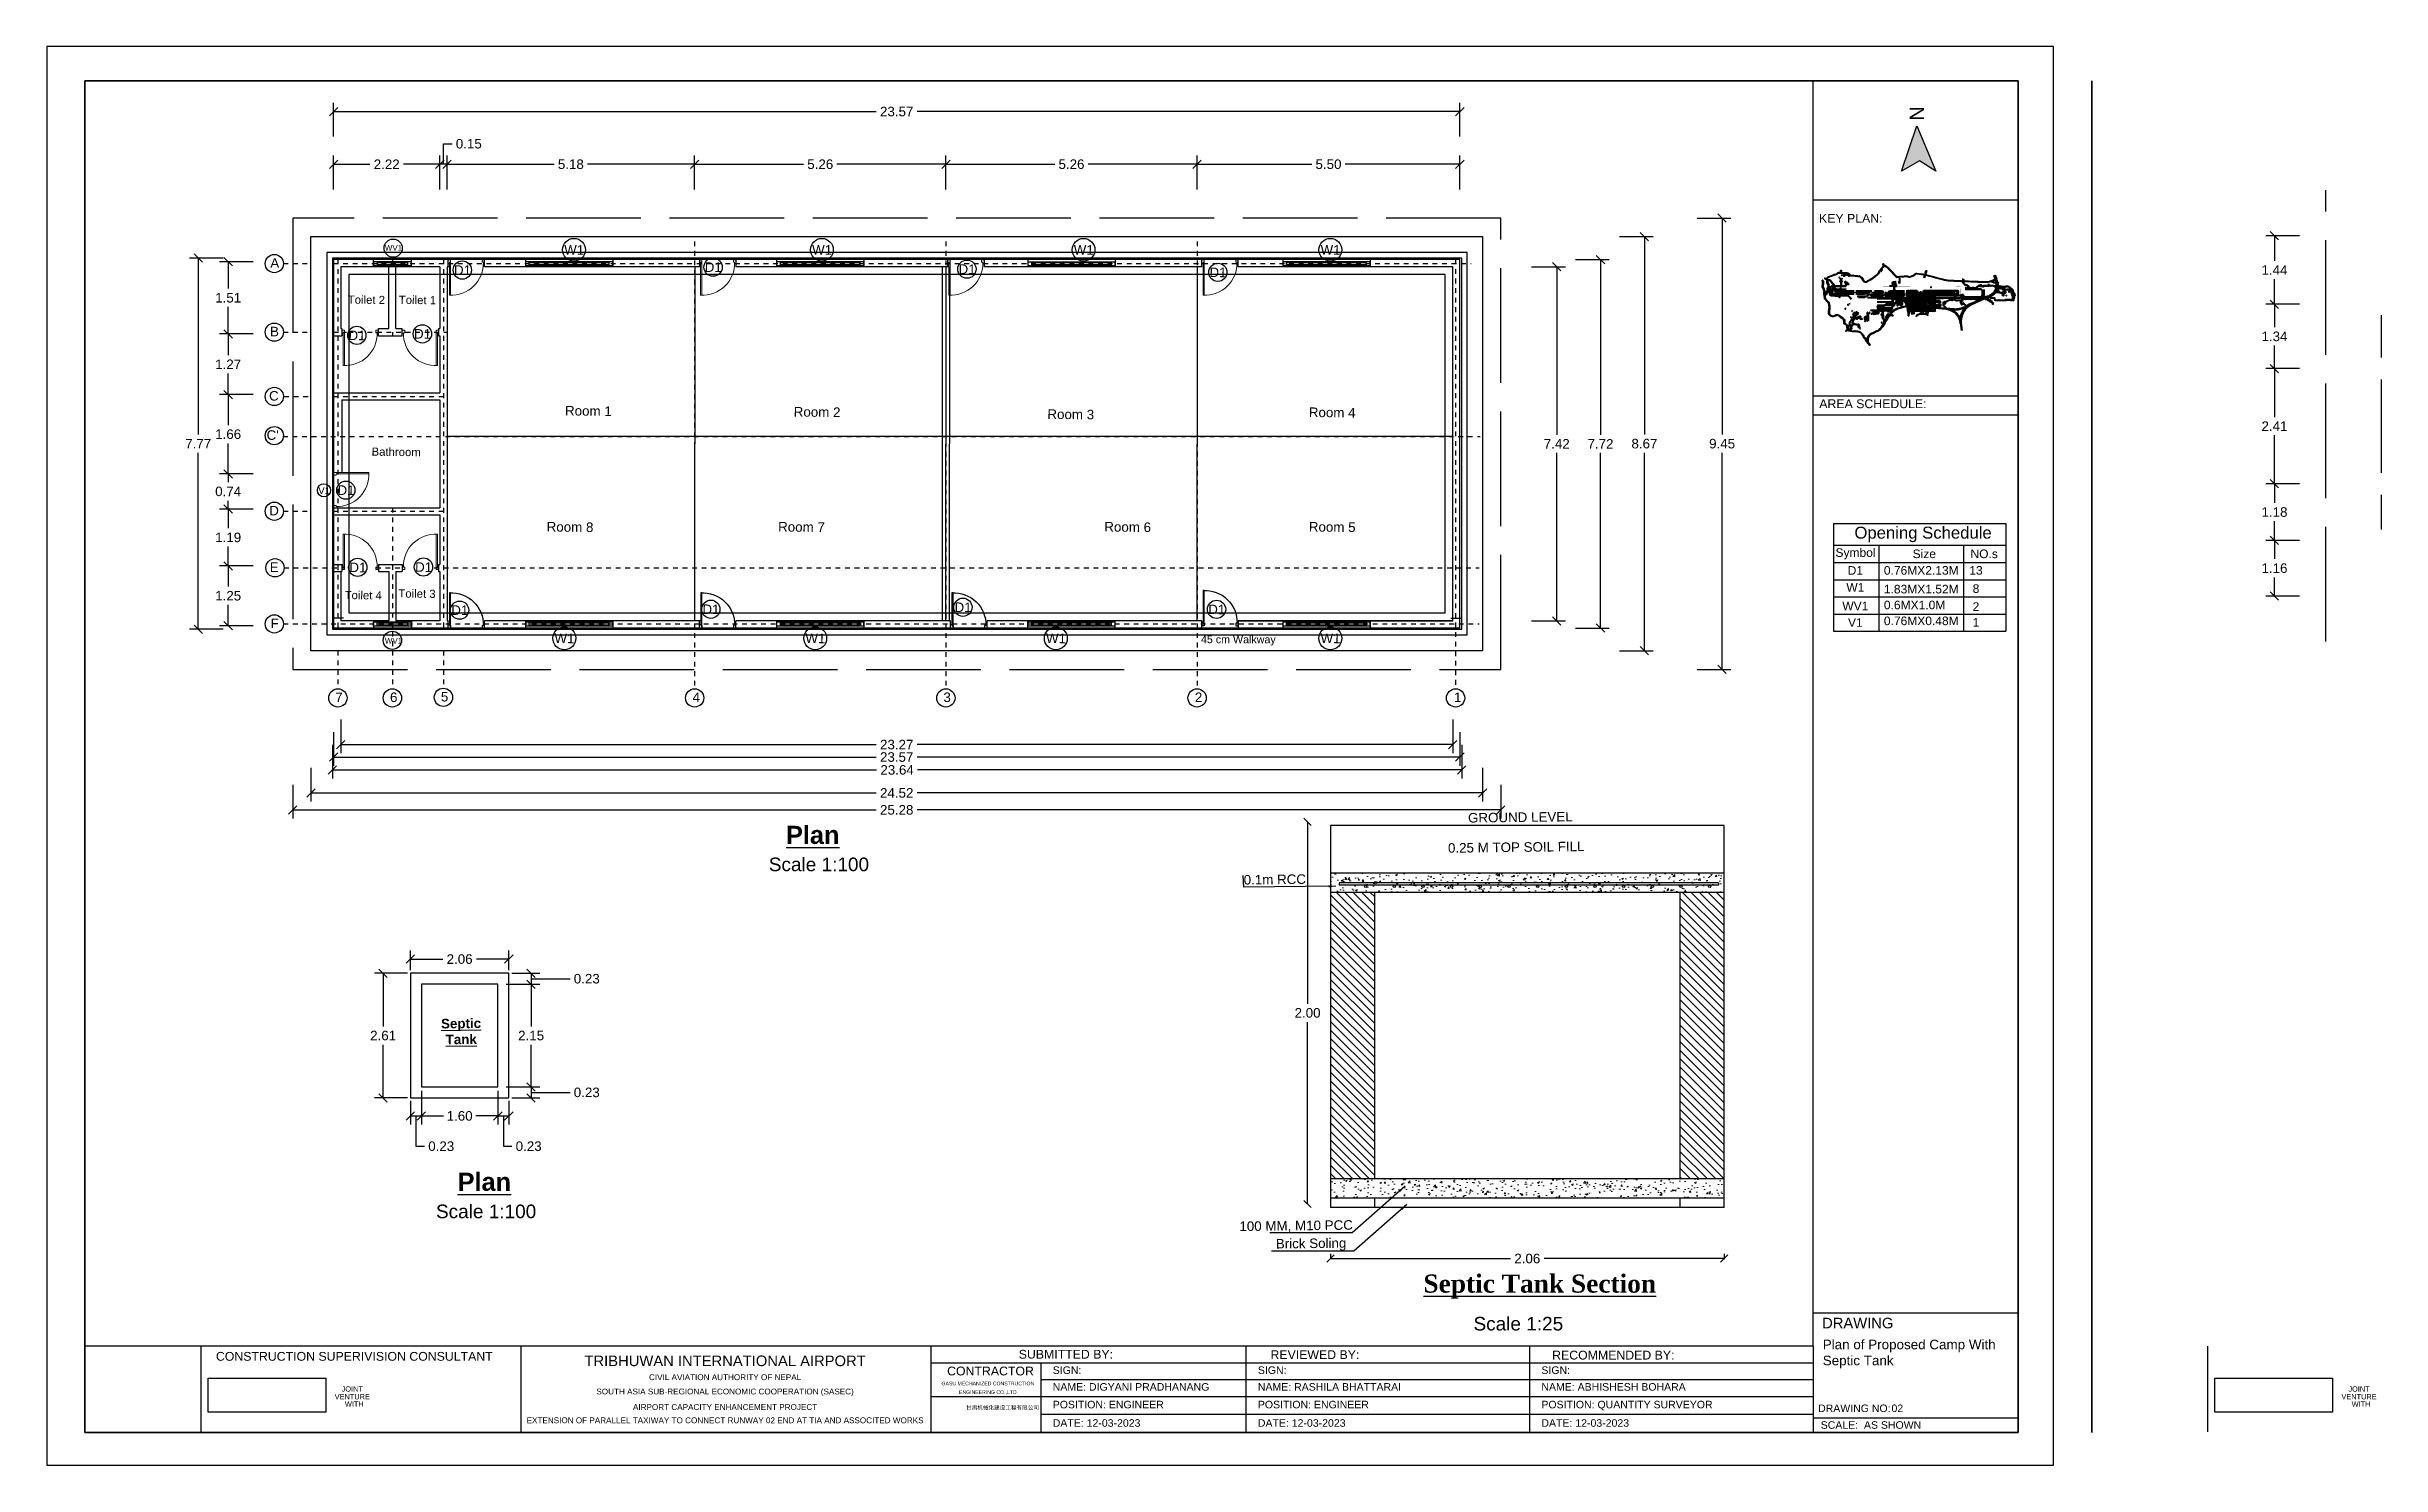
# Model space of a CAD drawing. Header units: metres. Extents: x 428 to 1115, y -4076 to 3914.
# Drawn here: x 1009.43 to 1058.3, y -4075.94 to -4046.24 of the extents above; entities that cross this region are included whole.
import ezdxf
from ezdxf.enums import TextEntityAlignment as Align

# ---------------------------------------------------------------- set-up
doc = ezdxf.new("R2010")
doc.units = ezdxf.units.M
doc.header["$MEASUREMENT"] = 0
doc.header["$PDMODE"] = 2
for name, pattern in [('ACAD_ISO02W100', [15, 12, -3]), ('CENTER', [50.8, 31.75, -6.35, 6.35, -6.35]), ('CONTINOUS', [0]), ('DASHED', [0.75, 0.5, -0.25]), ('DOT2', [0.125, 0, -0.125]), ('HIDDEN', [9.525, 6.35, -3.175]), ('VPP-MFME-01$0$HIDDEN2', [4.6875, 3.125, -1.5625])]:
    doc.linetypes.add(name, pattern=pattern)
for name, color, linetype, lineweight in [('C-ANNO-SYMB-1', 253, 'Continuous', 5), ('C-BLDG', 253, 'Continuous', 5), ('C-CLER-AERO', 253, 'Continuous', 5), ('C-EQPM-NAVD', 253, 'Continuous', 5), ('C-FENC-AIRF-LEAS', 253, 'Continuous', 0), ('C-FENC-AIRF-SECU', 253, 'DASHED', 0), ('C-NTWK-WATR-AIRF', 253, 'HIDDEN', 0), ('C-PARK-MARK', 253, 'Continuous', 9), ('C-ROAD-AIRF', 253, 'Continuous', 5), ('C-ROAD-LAND', 253, 'Continuous', 9), ('C-RUNN', 253, 'Continuous', 5), ('C-RUNN-CNTR', 253, 'Continuous', 18), ('C-RUNN-MARK', 253, 'Continuous', 0), ('C-RUNW-IDEN', 253, 'Continuous', 0), ('C-RUNW-MARK', 252, 'Continuous', 20), ('C-SHLD', 253, 'Continuous', 5), ('Doors', 3, 'Continuous', 20), ('hatch-back', 9, 'Continuous', 5)]:
    doc.layers.add(name, color=color, linetype=linetype, lineweight=lineweight)
for name, color, linetype in [('C-BLDG-TERM', 253, 'Continuous'), ('C-HUME PIPE', 253, 'Continuous'), ('C-STRM-HEAD WALL', 253, 'Continuous'), ('C-TAXI-OTLN', 4, 'Continuous'), ('Dimension', 7, 'Continuous'), ('Frame', 7, 'Continuous'), ('projected_site_clearence', 150, 'Continuous'), ('trench', 7, 'Continuous'), ('Truss', 202, 'Continuous'), ('wall', 150, 'Continuous'), ('window', 2, 'Continuous')]:
    doc.layers.add(name, color=color, linetype=linetype)
doc.styles.add('ADPI R', font='swiss.ttf')
doc.styles.add('ARIAL', font='arial.ttf')
doc.styles.add('labor camp', font='arial.ttf')
doc.styles.get("Standard").update_dxf_attribs({"font": 'arial.ttf'})
doc.styles.add('VPP-MFME-01$0$Standard', font='txt')
doc.linetypes.add('OLS', pattern='A,4,-2,4,-2,["OLS",ADPI R,S=1.2,R=0,X=-1.7,Y=-0.5],-2,4,-2,4,-2', length=26)
doc.dimstyles.new('1@100', dxfattribs={"dimtxt": 0.2, "dimasz": 0.175, "dimexe": 0.18, "dimexo": 0.0625, "dimgap": 0.09, "dimtad": 0, "dimtih": 1, "dimtoh": 1, "dimzin": 0, "dimdsep": 46, "dimtxsty": 'labor camp', "dimblk": 'OBLIQUE', "dimcen": 0.09, "dimadec": 0, "dimazin": 0, "dimtfac": 1, "dimtofl": 0, "dimtmove": 1, "dimatfit": 3, "dimfxl": 0.525, "dimfxlon": 1, "dimtolj": 1, "dimtzin": 0, "dimarcsym": 0})
doc.dimstyles.new('1@25', dxfattribs={"dimtxt": 0.2, "dimasz": 0.15, "dimexe": 0.01, "dimexo": 0.45, "dimgap": 0.09, "dimtad": 0, "dimtih": 1, "dimtoh": 1, "dimlfac": 0.25, "dimzin": 0, "dimdsep": 46, "dimtxsty": 'labor camp', "dimblk": 'OBLIQUE', "dimcen": 0.09, "dimadec": 0, "dimazin": 0, "dimtfac": 1, "dimtofl": 0, "dimtmove": 1, "dimatfit": 3, "dimfxl": 0.1, "dimfxlon": 1, "dimtolj": 1, "dimtzin": 0, "dimarcsym": 0})
picture_1 = doc.add_image_def('image1.png', size_in_pixel=(764, 220))
pattern_1 = [(135, (880.13424, -4101.05139), (-0.08838835, -0.08838835), [])]
pattern_2 = [(50, (880.13424, -4101.0514), (0.3586301, -0.03137607), [0.0375, -0.4125]), (355, (880.13424, -4101.0514), (-0.0693757, 0.3760961), [0.03, -0.33]), (100.4514, (880.16413, -4101.054), (0.2892547, 0.3447198), [0.0318701, -0.35057106]), (46.1842, (880.13424, -4100.9514), (0.5336205, -0.0827595), [0.05625, -0.61875]), (96.6356, (880.1787, -4100.9583), (0.4673314, 0.487059), [0.0478051, -0.5258565]), (351.1842, (880.13424, -4100.9514), (0.467331, 0.4870593), [0.045, -0.495]), (21, (880.18424, -4100.9764), (0.29845353, -0.20130945), [0.0375, -0.4125]), (326, (880.18424, -4100.9764), (0.1216577, 0.362575), [0.03, -0.33]), (71.4514, (880.2091, -4100.99316), (0.4201113, 0.16126525), [0.0318701, -0.35057106]), (37.5, (880.13424, -4101.05139), (0.00607993, 0.16644693), [0, -0.326, 0, -0.335, 0, -0.33125]), (7.5, (880.13424, -4101.05139), (0.13153477, 0.19720586), [0, -0.191, 0, -0.3185, 0, -0.12625]), (327.5, (880.02274, -4101.05139), (0.26691122, -0.01127744), [0, -0.125, 0, -0.39, 0, -0.5175]), (317.5, (879.97274, -4101.05139), (0.2915931, 0.0500525), [0, -0.1625, 0, -0.259, 0, -0.3675])]

msp = doc.modelspace()

# ---------------------------------------------------------------- texts
at = {"layer": 'C-ANNO-SYMB-1', "lineweight": 40, "insert": (1048.12, -4051.378), "char_height": 0.00433, "width": 0.526, "attachment_point": 5, "rotation": 0.2546, "style": 'VPP-MFME-01$0$Standard'}
msp.add_mtext('{\\Fromans|c0;RUNWAY 02 20 - 3055 m x 45 m}', dxfattribs=at)
at = {"layer": 'Dimension', "style": 'labor camp'}
for s, p in [('A', (1014.115, -4050.872)), ('B', (1014.109, -4052.308)), ('C', (1014.089, -4053.654)), ("C'", (1014.037, -4054.475)), ('D', (1014.092, -4056.057)), ('E', (1014.103, -4057.241)), ('F', (1014.12, -4058.416)), ('7', (1015.475, -4059.965)), ('6', (1016.62, -4059.965)), ('5', (1017.685, -4059.953)), ('4', (1022.953, -4059.965)), ('3', (1028.202, -4059.965)), ('2', (1033.466, -4059.965)), ('1', (1038.89, -4059.965))]:
    msp.add_text(s, height=0.2, dxfattribs=at).set_placement(p)
for s, insert, char_height, width, attachment_point, rotation in [('N', (1048.425, -4047.794), 0.3, 9.70009, 1, 90), ('\\A1;WV1', (1016.693, -4050.456), 0.12, 0.18472, 5, 359.2971), ('\\A1;W1', (1020.474, -4050.497), 0.2, 0.30787, 5, 359.2971), ('\\A1;W1', (1025.663, -4050.497), 0.2, 0.30787, 5, 359.2971), ('\\A1;W1', (1031.139, -4050.497), 0.2, 0.30787, 5, 359.2971), ('\\A1;W1', (1036.305, -4050.497), 0.2, 0.30787, 5, 359.2971), ('\\A1;D1', (1018.137, -4050.922), 0.2, 0.30787, 5, 359.2971), ('\\A1;D1', (1023.386, -4050.861), 0.2, 0.30787, 5, 359.2971), ('\\A1;D1', (1028.698, -4050.903), 0.2, 0.30787, 5, 359.2971), ('\\A1;D1', (1033.95, -4050.969), 0.2, 0.30787, 5, 359.2971), ('\\A1;D1', (1015.93, -4052.288), 0.2, 0.30787, 5, 359.2971), ('\\A1;D1', (1017.301, -4052.257), 0.2, 0.30787, 5, 359.2971), ('\\A1;Room 2 ', (1025.559, -4053.894), 0.2, 1.43025, 5, 359.2971), ('\\A1;Room 3', (1030.868, -4053.943), 0.2, 1.16702, 5, 359.2971), ('\\A1;V1', (1015.241, -4055.539), 0.144, 0.22166, 5, 359.2971), ('\\A1;D1', (1015.7, -4055.53), 0.2, 0.30787, 5, 359.2971), ('\\A1;D1', (1015.948, -4057.146), 0.2, 0.30787, 5, 359.2971), ('\\A1;D1', (1017.324, -4057.139), 0.2, 0.30787, 5, 359.2971), ('\\A1;D1', (1018.08, -4058.041), 0.2, 0.30787, 5, 359.2971), ('\\A1;D1', (1023.338, -4058.023), 0.2, 0.30787, 5, 359.2971), ('\\A1;D1', (1028.614, -4057.981), 0.2, 0.30787, 5, 359.2971), ('\\A1;D1', (1033.923, -4058.026), 0.2, 0.30787, 5, 359.2971), ('\\A1;WV1', (1016.693, -4058.682), 0.12, 0.18472, 5, 359.2971), ('\\A1;W1', (1020.271, -4058.631), 0.2, 0.30787, 5, 359.2971), ('\\A1;W1', (1025.523, -4058.631), 0.2, 0.30787, 5, 359.2971), ('\\A1;W1', (1030.559, -4058.631), 0.2, 0.30787, 5, 359.2971), ('\\A1;W1', (1036.305, -4058.631), 0.2, 0.30787, 5, 359.2971)]:
    msp.add_mtext(s, dxfattribs=dict(at, insert=insert, char_height=char_height, width=width, attachment_point=attachment_point, rotation=rotation))
at = {"layer": 'Dimension', "attachment_point": 5, "style": 'labor camp'}
for s, insert, char_height, rotation in [('\\A1;Toilet 2', (1016.126, -4051.544), 0.17, 359.2971), ('\\A1;Toilet 1', (1017.194, -4051.549), 0.17, 359.2971), ('\\A1;Room 1', (1020.772, -4053.871), 0.2, 359.2971), ('\\A1;Room 4', (1036.34, -4053.904), 0.2, 359.2971), ('\\A1;Bathroom', (1016.749, -4054.729), 0.17, 359.2971), ('\\A1;Room 8', (1020.388, -4056.301), 0.2, 359.2971), ('\\A1;Room 7', (1025.232, -4056.301), 0.2, 359.2971), ('\\A1;Room 6', (1032.059, -4056.301), 0.2, 359.2971), ('\\A1;Room 5', (1036.34, -4056.301), 0.2, 359.2971), ('\\A1;Toilet 4', (1016.06, -4057.729), 0.17, 359.2971), ('\\A1;Toilet 3', (1017.185, -4057.696), 0.17, 359.2971), ('GROUND LEVEL', (1040.277, -4062.377), 0.2, 0.7029), ('0.25 M TOP SOIL FILL', (1040.191, -4063.004), 0.2, 0.7029), ('0.1m RCC', (1035.139, -4063.68), 0.2, 0.7029), ('{\\fArial|b1|i0|c0|p34;\\LSeptic \\PTank}', (1018.109, -4066.861), 0.2, 0.7029), ('100 MM, M10 PCC', (1035.585, -4070.944), 0.2, 0.7029), ('Brick Soling', (1035.898, -4071.327), 0.2, 0.7029)]:
    msp.add_mtext(s, dxfattribs=dict(at, insert=insert, char_height=char_height, rotation=rotation))
at = {"layer": 'Dimension'}
for s, insert, char_height, width, attachment_point in [('{\\fArial|b0|i0|c0|p34;Opening Schedule}', (1048.706, -4056.456), 0.25, 7.38, 5), ('{\\fArial|b0|i0|c0|p34;Symbol}', (1047.292, -4056.863), 0.18, 0.8226, 5), ('{\\fArial|b0|i0|c0|p34;W1}', (1047.289, -4057.563), 0.18, 0.8226, 5), ('{\\fArial|b0|i0|c0|p34;D1}', (1047.289, -4057.209), 0.18, 0.8226, 5), ('{\\fArial|b0|i0|c0|p34;0.76MX2.13M}', (1047.886, -4057.209), 0.18, 2.33504, 4), ('{\\fArial|b0|i0|c0|p34;1.83MX1.52M}', (1047.886, -4057.602), 0.18, 2.33504, 4), ('{\\fArial|b0|i0|c0|p34;13}', (1049.814, -4057.209), 0.18, 0.8226, 5), ('{\\fArial|b0|i0|c0|p34;8}', (1049.814, -4057.591), 0.18, 0.8226, 5), ('{\\fArial|b0|i0|c0|p34;WV1}', (1047.289, -4057.954), 0.18, 0.8226, 5), ('{\\fArial|b0|i0|c0|p34;0.6MX1.0M}', (1047.886, -4057.934), 0.18, 2.33504, 4), ('{\\fArial|b0|i0|c0|p34;2}', (1049.814, -4057.966), 0.18, 0.8226, 5), ('{\\fArial|b0|i0|c0|p34;V1}', (1047.289, -4058.3), 0.18, 0.8226, 5), ('{\\fArial|b0|i0|c0|p34;0.76MX0.48M}', (1047.886, -4058.266), 0.18, 2.33504, 4), ('{\\fArial|b0|i0|c0|p34;1}', (1049.814, -4058.296), 0.18, 0.8226, 5)]:
    msp.add_mtext(s, dxfattribs=dict(at, insert=insert, char_height=char_height, width=width, attachment_point=attachment_point))
for s, insert, char_height, width, attachment_point, style in [('Size', (1048.732, -4056.863), 0.18, 2.38, 5, 'labor camp'), ('NO.s', (1049.985, -4056.863), 0.18, 0.60344, 5, 'ARIAL'), ('45 cm Walkway', (1034.375, -4058.677), 0.16, 2.01775, 5, 'labor camp'), ('{\\fArial|b1|i0|c0|p34;\\L Plan}', (1024.761, -4062.556), 0.37925, 6.57441, 1, 'labor camp'), ('Scale 1:100', (1024.548, -4063.221), 0.28443, 4.93081, 1, 'labor camp'), ('{\\fArial|b1|i0|c0|p34;\\L Plan}', (1017.888, -4069.819), 0.37925, 6.57441, 1, 'labor camp'), ('Scale 1:100', (1017.582, -4070.486), 0.28443, 4.93081, 1, 'labor camp'), ('{\\fTimes New Roman|b1|i0|c0|p18;\\LSeptic Tank Section}', (1038.249, -4071.95), 0.37925, 5.36037, 1, 'labor camp'), ('Scale 1:25', (1039.297, -4072.837), 0.2844, 4.93081, 1, 'labor camp')]:
    msp.add_mtext(s, dxfattribs=dict(at, insert=insert, char_height=char_height, width=width, attachment_point=attachment_point, style=style))
at = {"layer": 'Frame', "color": 7, "linetype": 'Continuous', "style": 'ARIAL'}
for s, height, p in [('KEY PLAN:', 0.1843, (1046.528, -4049.93)), ('AREA SCHEDULE:', 0.18429, (1046.534, -4053.812)), ('CONSTRUCTION SUPERIVISION CONSULTANT', 0.18429, (1012.977, -4073.755)), ('        REVIEWED BY:', 0.18429, (1034.476, -4073.72)), ('RECOMMENDED BY:', 0.18429, (1040.943, -4073.729)), ('CONTRACTOR', 0.1843, (1028.28, -4074.062)), ('SIGN:', 0.1576, (1030.491, -4074.031)), ('SIGN:', 0.1576, (1034.784, -4074.031)), ('SIGN:', 0.1576, (1040.718, -4074.031)), ('GASU MECHANIZED CONSTRUCTION ', 0.07691, (1028.163, -4074.269)), (' ENGINEERING CO.,LTD', 0.07691, (1028.499, -4074.451)), ('NAME: DIGYANI PRADHANANG', 0.15757, (1030.491, -4074.381)), ('POSITION: ENGINEER', 0.15757, (1030.491, -4074.751)), ('NAME: RASHILA BHATTARAI', 0.15757, (1034.784, -4074.381)), ('POSITION: ENGINEER', 0.15757, (1034.784, -4074.751)), ('NAME: ABHISHESH BOHARA', 0.15757, (1040.718, -4074.381)), ('POSITION: QUANTITY SURVEYOR', 0.15757, (1040.718, -4074.751)), ('甘肃机械化建设工程有限公司', 0.08377, (1028.677, -4074.779)), ('DATE: 12-03-2023', 0.15757, (1030.491, -4075.137)), ('DATE: 12-03-2023', 0.15757, (1034.784, -4075.137)), ('DATE: 12-03-2023', 0.15757, (1040.718, -4075.137)), ('DRAWING NO: ', 0.15757, (1046.509, -4074.829)), ('SCALE:  AS SHOWN', 0.15757, (1046.564, -4075.179)), ('02', 0.1576, (1048.045, -4074.829))]:
    msp.add_text(s, height=height, dxfattribs=at).set_placement(p)
for s, height, p in [(' DRAWING ', 0.2212, (1047.339, -4072.966)), ('TRIBHUWAN INTERNATIONAL AIRPORT', 0.22115, (1023.633, -4073.757)), ('  SUBMITTED BY:', 0.18429, (1030.694, -4073.619)), ('CIVIL AVIATION AUTHORITY OF NEPAL', 0.12178, (1023.633, -4074.1)), ('VENTURE ', 0.1103, (1015.852, -4074.509)), ('JOINT ', 0.1103, (1015.852, -4074.346)), (' WITH', 0.1103, (1015.852, -4074.663)), ('SOUTH ASIA SUB-REGIONAL ECONOMIC COOPERATION (SASEC)', 0.12178, (1023.633, -4074.414)), ('VENTURE ', 0.1103, (1057.852, -4074.509)), ('JOINT ', 0.1103, (1057.852, -4074.346)), (' WITH', 0.1103, (1057.852, -4074.663)), ('EXTENSION OF PARALLEL TAXIWAY TO CONNECT RUNWAY 02 END AT TIA AND ASSOCITED WORKS', 0.12178, (1023.633, -4075.002)), ('AIRPORT CAPACITY ENHANCEMENT PROJECT', 0.12178, (1023.633, -4074.724))]:
    msp.add_text(s, height=height, dxfattribs=at).set_placement(p, align=Align.MIDDLE)
at = {"layer": 'Frame', "color": 7, "insert": (1046.607, -4073.314), "char_height": 0.2009, "width": 4.30274, "attachment_point": 1, "style": 'ARIAL'}
msp.add_mtext('\\pt28.13;Plan of Proposed Camp With Septic Tank', dxfattribs=at)

# ---------------------------------------------------------------- blocks, each defined once
blk = doc.blocks.new('*U19')
at = {"layer": 'Doors', "color": 202}
for p, q in [((-0.737, -0.076), (-0.737, -0.051)), ((-0.711, -0.051), (-0.737, -0.051)), ((-0.737, -0.051), (-0.737, -0.076)), ((-0.025, -0.051), (-0.051, -0.051)), ((-0.025, -0.076), (-0.025, -0.051)), ((-0.025, -0.076), (-0.025, -0.076))]:
    blk.add_line(p, q, dxfattribs=at)
for points in [[(-0.711, -0.051), (-0.711, 0), (-0.762, 0), (-0.762, -0.076), (-0.737, -0.076)], [(-0.051, -0.051), (-0.051, 0), (0, 0), (0, -0.076), (-0.025, -0.076)], [(-0.051, -0.025), (-0.051, -0.737), (-0.025, -0.737), (-0.025, -0.076)]]:
    blk.add_lwpolyline(points, dxfattribs=at)
blk.add_arc((-0.068, -0.069), 0.669, 178.4805, 273.6311, dxfattribs=at)
blk = doc.blocks.new('_Oblique')
at = {"color": 0, "linetype": 'ByBlock', "lineweight": -2}
blk.add_line((-0.5, -0.5), (0.5, 0.5), dxfattribs=at)
blk = doc.blocks.new('*D21')
at = {"layer": 'Defpoints', "color": 0, "transparency": 16777216}
for p in [(1015.491, -4050.746), (1013.233, -4052.259), (1015.491, -4052.259)]:
    blk.add_point(p, dxfattribs=at)
at = {"layer": 'Dimension', "color": 0, "lineweight": -2, "transparency": 16777216}
for p, q in [((1013.758, -4050.746), (1013.053, -4050.746)), ((1013.233, -4050.746), (1013.233, -4051.31)), ((1013.233, -4052.259), (1013.233, -4051.694)), ((1013.758, -4052.259), (1013.053, -4052.259))]:
    blk.add_line(p, q, dxfattribs=at)
at = {"layer": 'Dimension', "color": 0, "lineweight": -2, "transparency": 16777216, "xscale": 0.175, "yscale": 0.175, "zscale": 0.175}
for p, rotation in [((1013.233, -4050.746), 90), ((1013.233, -4052.259), 270)]:
    blk.add_blockref('_Oblique', p, dxfattribs=dict(at, rotation=rotation))
at = {"layer": 'Dimension', "color": 0, "transparency": 16777216, "insert": (1013.233, -4051.502), "char_height": 0.2, "attachment_point": 5, "style": 'labor camp'}
blk.add_mtext('\\A1;1.51', dxfattribs=at)
blk = doc.blocks.new('*D22')
at = {"layer": 'Defpoints', "color": 0, "transparency": 16777216}
for p in [(1015.491, -4052.259), (1013.233, -4053.529), (1015.491, -4053.529)]:
    blk.add_point(p, dxfattribs=at)
at = {"layer": 'Dimension', "color": 0, "lineweight": -2, "transparency": 16777216}
for p, q in [((1013.758, -4052.259), (1013.053, -4052.259)), ((1013.233, -4052.259), (1013.233, -4052.703)), ((1013.233, -4053.529), (1013.233, -4053.084)), ((1013.758, -4053.529), (1013.053, -4053.529))]:
    blk.add_line(p, q, dxfattribs=at)
at = {"layer": 'Dimension', "color": 0, "lineweight": -2, "transparency": 16777216, "xscale": 0.175, "yscale": 0.175, "zscale": 0.175}
for p, rotation in [((1013.233, -4052.259), 90), ((1013.233, -4053.529), 270)]:
    blk.add_blockref('_Oblique', p, dxfattribs=dict(at, rotation=rotation))
at = {"layer": 'Dimension', "color": 0, "transparency": 16777216, "insert": (1013.233, -4052.894), "char_height": 0.2, "attachment_point": 5, "style": 'labor camp'}
blk.add_mtext('\\A1;1.27', dxfattribs=at)
blk = doc.blocks.new('*D23')
at = {"layer": 'Defpoints', "color": 0, "transparency": 16777216}
for p in [(1015.491, -4053.529), (1013.233, -4055.188), (1015.491, -4055.188)]:
    blk.add_point(p, dxfattribs=at)
at = {"layer": 'Dimension', "color": 0, "lineweight": -2, "transparency": 16777216}
for p, q in [((1013.758, -4053.529), (1013.053, -4053.529)), ((1013.233, -4053.529), (1013.233, -4054.166)), ((1013.233, -4055.188), (1013.233, -4054.55)), ((1013.758, -4055.188), (1013.053, -4055.188))]:
    blk.add_line(p, q, dxfattribs=at)
at = {"layer": 'Dimension', "color": 0, "lineweight": -2, "transparency": 16777216, "xscale": 0.175, "yscale": 0.175, "zscale": 0.175}
for p, rotation in [((1013.233, -4053.529), 90), ((1013.233, -4055.188), 270)]:
    blk.add_blockref('_Oblique', p, dxfattribs=dict(at, rotation=rotation))
at = {"layer": 'Dimension', "color": 0, "transparency": 16777216, "insert": (1013.233, -4054.358), "char_height": 0.2, "attachment_point": 5, "style": 'labor camp'}
blk.add_mtext('\\A1;1.66', dxfattribs=at)
blk = doc.blocks.new('*D24')
at = {"layer": 'Defpoints', "color": 0, "transparency": 16777216}
for p in [(1015.491, -4055.188), (1013.233, -4055.925), (1015.491, -4055.925)]:
    blk.add_point(p, dxfattribs=at)
at = {"layer": 'Dimension', "color": 0, "lineweight": -2, "transparency": 16777216}
for p, q in [((1013.758, -4055.188), (1013.053, -4055.188)), ((1013.233, -4055.188), (1013.233, -4055.364)), ((1013.758, -4055.925), (1013.053, -4055.925)), ((1013.233, -4055.925), (1013.233, -4055.749))]:
    blk.add_line(p, q, dxfattribs=at)
at = {"layer": 'Dimension', "color": 0, "lineweight": -2, "transparency": 16777216, "xscale": 0.175, "yscale": 0.175, "zscale": 0.175}
for p, rotation in [((1013.233, -4055.188), 90), ((1013.233, -4055.925), 270)]:
    blk.add_blockref('_Oblique', p, dxfattribs=dict(at, rotation=rotation))
at = {"layer": 'Dimension', "color": 0, "transparency": 16777216, "insert": (1013.233, -4055.556), "char_height": 0.2, "attachment_point": 5, "style": 'labor camp'}
blk.add_mtext('\\A1;0.74', dxfattribs=at)
blk = doc.blocks.new('*D25')
at = {"layer": 'Defpoints', "color": 0, "transparency": 16777216}
for p in [(1015.491, -4055.925), (1013.233, -4057.114), (1015.491, -4057.114)]:
    blk.add_point(p, dxfattribs=at)
at = {"layer": 'Dimension', "color": 0, "lineweight": -2, "transparency": 16777216}
for p, q in [((1013.758, -4055.925), (1013.053, -4055.925)), ((1013.233, -4055.925), (1013.233, -4056.327)), ((1013.233, -4057.114), (1013.233, -4056.711)), ((1013.758, -4057.114), (1013.053, -4057.114))]:
    blk.add_line(p, q, dxfattribs=at)
at = {"layer": 'Dimension', "color": 0, "lineweight": -2, "transparency": 16777216, "xscale": 0.175, "yscale": 0.175, "zscale": 0.175}
for p, rotation in [((1013.233, -4055.925), 90), ((1013.233, -4057.114), 270)]:
    blk.add_blockref('_Oblique', p, dxfattribs=dict(at, rotation=rotation))
at = {"layer": 'Dimension', "color": 0, "transparency": 16777216, "insert": (1013.233, -4056.519), "char_height": 0.2, "attachment_point": 5, "style": 'labor camp'}
blk.add_mtext('\\A1;1.19', dxfattribs=at)
blk = doc.blocks.new('*D26')
at = {"layer": 'Defpoints', "color": 0, "transparency": 16777216}
for p in [(1015.491, -4057.114), (1013.233, -4058.366), (1015.491, -4058.366)]:
    blk.add_point(p, dxfattribs=at)
at = {"layer": 'Dimension', "color": 0, "lineweight": -2, "transparency": 16777216}
for p, q in [((1013.758, -4057.114), (1013.053, -4057.114)), ((1013.233, -4057.114), (1013.233, -4057.548)), ((1013.233, -4058.366), (1013.233, -4057.932)), ((1013.758, -4058.366), (1013.053, -4058.366))]:
    blk.add_line(p, q, dxfattribs=at)
at = {"layer": 'Dimension', "color": 0, "lineweight": -2, "transparency": 16777216, "xscale": 0.175, "yscale": 0.175, "zscale": 0.175}
for p, rotation in [((1013.233, -4057.114), 90), ((1013.233, -4058.366), 270)]:
    blk.add_blockref('_Oblique', p, dxfattribs=dict(at, rotation=rotation))
at = {"layer": 'Dimension', "color": 0, "transparency": 16777216, "insert": (1013.233, -4057.74), "char_height": 0.2, "attachment_point": 5, "style": 'labor camp'}
blk.add_mtext('\\A1;1.25', dxfattribs=at)
blk = doc.blocks.new('*D27')
at = {"layer": 'Defpoints', "color": 0, "transparency": 16777216}
for p in [(1015.414, -4050.67), (1012.606, -4058.442), (1015.414, -4058.442)]:
    blk.add_point(p, dxfattribs=at)
at = {"layer": 'Dimension', "color": 0, "lineweight": -2, "transparency": 16777216}
for p, q in [((1013.131, -4050.67), (1012.426, -4050.67)), ((1012.606, -4050.67), (1012.606, -4054.366)), ((1012.606, -4058.442), (1012.606, -4054.746)), ((1013.131, -4058.442), (1012.426, -4058.442))]:
    blk.add_line(p, q, dxfattribs=at)
at = {"layer": 'Dimension', "color": 0, "lineweight": -2, "transparency": 16777216, "xscale": 0.175, "yscale": 0.175, "zscale": 0.175}
for p, rotation in [((1012.606, -4050.67), 90), ((1012.606, -4058.442), 270)]:
    blk.add_blockref('_Oblique', p, dxfattribs=dict(at, rotation=rotation))
at = {"layer": 'Dimension', "color": 0, "transparency": 16777216, "insert": (1012.606, -4054.556), "char_height": 0.2, "attachment_point": 5, "style": 'labor camp'}
blk.add_mtext('\\A1;7.77', dxfattribs=at)
blk = doc.blocks.new('Kholsi_Close-flat-1')
at = {"layer": 'C-STRM-HEAD WALL', "ltscale": 0.1}
for points in [[(0, 4), (2, 6)], [(0, 4), (0, -4)], [(0, -4), (3, -6)]]:
    blk.add_lwpolyline(points, dxfattribs=at)
blk = doc.blocks.new('Kholsi_Close-flat-2')
at = {"layer": 'C-STRM-HEAD WALL', "ltscale": 0.1}
for points in [[(0, 4), (-3, 6)], [(0, -4), (0, 4)], [(0, -4), (-2, -6)]]:
    blk.add_lwpolyline(points, dxfattribs=at)
blk = doc.blocks.new('Kholsi_Close-flat-3')
at = {"layer": 'C-STRM-HEAD WALL', "ltscale": 0.1}
for points in [[(0, 1), (1, 2)], [(0, 1), (0, -1)], [(0, -1), (1, -2)]]:
    blk.add_lwpolyline(points, dxfattribs=at)
blk = doc.blocks.new('Kholsi_Close-flat-4')
at = {"layer": 'C-STRM-HEAD WALL', "ltscale": 0.1}
for points in [[(0, 1), (-1, 2)], [(0, -1), (0, 1)], [(0, -1), (-1, -2)]]:
    blk.add_lwpolyline(points, dxfattribs=at)
blk = doc.blocks.new('Kholsi_Close-flat-5')
at = {"layer": 'C-STRM-HEAD WALL', "ltscale": 0.1, "elevation": -1323}
for points in [[(-3, 2), (-4, 3)], [(-2, -1), (-3, 2)], [(-2, -1), (-3, -1)]]:
    blk.add_lwpolyline(points, dxfattribs=at)
blk = doc.blocks.new('Kholsi_Close-flat-7')
at = {"layer": 'C-STRM-HEAD WALL', "ltscale": 0.1}
for points in [[(0, 4), (-2, 6)], [(0, -4), (0, 4)], [(0, -4), (-3, -6)]]:
    blk.add_lwpolyline(points, dxfattribs=at)
blk = doc.blocks.new('Kholsi_Close-flat-8')
at = {"layer": 'C-STRM-HEAD WALL', "ltscale": 0.1}
for points in [[(0, 4), (-2, 6)], [(0, -4), (0, 4)], [(0, -4), (-3, -6)]]:
    blk.add_lwpolyline(points, dxfattribs=at)
blk = doc.blocks.new('Kholsi_Close-flat-9')
at = {"layer": 'C-STRM-HEAD WALL', "ltscale": 0.1}
for points in [[(0, 4), (2, 6)], [(0, 4), (0, -4)], [(0, -4), (3, -6)]]:
    blk.add_lwpolyline(points, dxfattribs=at)
blk = doc.blocks.new('Sup 2400m-flat-1')
at = {"layer": 'C-RUNW-MARK'}
h = blk.add_hatch(color=256, dxfattribs=at)
h.paths.add_polyline_path([(172, 20), (172, 18), (150, 18), (150, 20)])
h.paths.add_polyline_path([(150, 16), (150, 15), (172, 15), (172, 16)])
h.paths.add_polyline_path([(172, 13), (172, 11), (150, 11), (150, 13)])
h = blk.add_hatch(color=256, dxfattribs=at)
h.paths.add_polyline_path([(322, 20), (322, 18), (300, 18), (300, 20)])
h.paths.add_polyline_path([(300, 16), (300, 15), (322, 15), (322, 16)])
h.paths.add_polyline_path([(322, 13), (322, 11), (300, 11), (300, 13)])
h = blk.add_hatch(color=256, dxfattribs=at)
h.paths.add_polyline_path([(922, -13), (922, -11), (900, -11), (900, -13)])
h.paths.add_polyline_path([(922, 13), (922, 11), (900, 11), (900, 13)])
h.paths.add_polyline_path([(772, -13), (772, -11), (750, -11), (750, -13)])
h.paths.add_polyline_path([(772, 13), (772, 11), (750, 11), (750, 13)])
h.paths.add_polyline_path([(622, -16), (622, -15), (600, -15), (600, -16)])
h.paths.add_polyline_path([(600, -13), (600, -11), (622, -11), (622, -13)])
h.paths.add_polyline_path([(622, 16), (622, 15), (600, 15), (600, 16)])
h.paths.add_polyline_path([(600, 13), (600, 11), (622, 11), (622, 13)])
h = blk.add_hatch(color=256, dxfattribs=at)
h.paths.add_polyline_path([(172, -20), (172, -18), (150, -18), (150, -20)])
h.paths.add_polyline_path([(150, -16), (150, -15), (172, -15), (172, -16)])
h.paths.add_polyline_path([(172, -13), (172, -11), (150, -11), (150, -13)])
h = blk.add_hatch(color=256, dxfattribs=at)
h.paths.add_polyline_path([(322, -20), (322, -18), (300, -18), (300, -20)])
h.paths.add_polyline_path([(300, -16), (300, -15), (322, -15), (322, -16)])
h.paths.add_polyline_path([(322, -13), (322, -11), (300, -11), (300, -13)])
for points in [[(172, 20), (172, 18), (150, 18), (150, 20)], [(150, 16), (150, 15), (172, 15), (172, 16)], [(172, 13), (172, 11), (150, 11), (150, 13)], [(322, 20), (322, 18), (300, 18), (300, 20)], [(300, 16), (300, 15), (322, 15), (322, 16)], [(322, 13), (322, 11), (300, 11), (300, 13)], [(622, 16), (622, 15), (600, 15), (600, 16)], [(600, 13), (600, 11), (622, 11), (622, 13)], [(772, 13), (772, 11), (750, 11), (750, 13)], [(922, 13), (922, 11), (900, 11), (900, 13)], [(172, -13), (172, -11), (150, -11), (150, -13)], [(150, -16), (150, -15), (172, -15), (172, -16)], [(172, -20), (172, -18), (150, -18), (150, -20)], [(322, -13), (322, -11), (300, -11), (300, -13)], [(300, -16), (300, -15), (322, -15), (322, -16)], [(322, -20), (322, -18), (300, -18), (300, -20)], [(600, -13), (600, -11), (622, -11), (622, -13)], [(622, -16), (622, -15), (600, -15), (600, -16)], [(772, -13), (772, -11), (750, -11), (750, -13)], [(922, -13), (922, -11), (900, -11), (900, -13)]]:
    blk.add_lwpolyline(points, close=True, dxfattribs=at)
blk = doc.blocks.new('ID PISTE - 20-flat-1')
at = {"layer": 'C-RUNW-MARK'}
h = blk.add_hatch(color=256, dxfattribs=at)
h.paths.add_polyline_path([(57, -1), (48, -1), (48, -4), (57, -4)])
h.paths.add_polyline_path([(56, -3), (56, -2), (50, -2), (50, -3)], flags=16)
h.paths.add_polyline_path([(57, 4), (57, 1), (54, 1), (50, 3), (50, 3), (50, 1), (48, 1), (48, 4), (51, 4), (54, 2), (56, 2), (56, 3), (55, 3), (55, 4)])
at = {"layer": 'C-RUNW-MARK', "flags": 128}
for points in [[(57, 4), (57, 1), (54, 1), (50, 3), (50, 3), (50, 1), (48, 1), (48, 4), (51, 4), (54, 2), (56, 2), (56, 3), (55, 3), (55, 4)], [(57, -1), (48, -1), (48, -4), (57, -4)], [(56, -3), (56, -2), (50, -2), (50, -3)]]:
    blk.add_lwpolyline(points, close=True, dxfattribs=at)
blk = doc.blocks.new('ID PISTE - 02-flat-1')
at = {"layer": 'C-RUNW-MARK'}
h = blk.add_hatch(color=256, dxfattribs=at)
h.paths.add_polyline_path([(-57, 1), (-57, 4), (-54, 4), (-50, 2), (-50, 2), (-50, 4), (-48, 4), (-48, 1), (-51, 1), (-54, 3), (-56, 3), (-56, 2), (-55, 2), (-55, 1)])
h.paths.add_polyline_path([(-57, -4), (-48, -4), (-48, -1), (-57, -1)])
h.paths.add_polyline_path([(-56, -2), (-56, -3), (-50, -3), (-50, -2)], flags=16)
at = {"layer": 'C-RUNW-MARK', "flags": 128}
for points in [[(-57, 1), (-57, 4), (-54, 4), (-50, 2), (-50, 2), (-50, 4), (-48, 4), (-48, 1), (-51, 1), (-54, 3), (-56, 3), (-56, 2), (-55, 2), (-55, 1)], [(-57, -4), (-48, -4), (-48, -1), (-57, -1)], [(-56, -2), (-56, -3), (-50, -3), (-50, -2)]]:
    blk.add_lwpolyline(points, close=True, dxfattribs=at)
blk = doc.blocks.new('*U20')
at = {"layer": 'C-RUNN-MARK'}
for points in [[(634797, 3066312), (634786, 3066284), (634787, 3066284), (634798, 3066312)], [(634579, 3065753), (634578, 3065753), (634567, 3065725), (634568, 3065725)], [(634597, 3065799), (634596, 3065800), (634585, 3065772), (634586, 3065772)], [(634615, 3065846), (634614, 3065846), (634603, 3065818), (634604, 3065818)], [(634633, 3065893), (634633, 3065893), (634622, 3065865), (634622, 3065865)], [(634652, 3065939), (634651, 3065939), (634640, 3065911), (634641, 3065911)], [(634670, 3065986), (634669, 3065986), (634658, 3065958), (634659, 3065958)], [(634688, 3066032), (634687, 3066033), (634676, 3066005), (634677, 3066004)], [(634706, 3066079), (634705, 3066079), (634695, 3066051), (634695, 3066051)], [(634725, 3066125), (634724, 3066126), (634713, 3066098), (634714, 3066097)], [(634743, 3066172), (634742, 3066172), (634731, 3066144), (634732, 3066144)], [(634761, 3066218), (634760, 3066219), (634749, 3066191), (634750, 3066190)], [(634778, 3066265), (634768, 3066237), (634768, 3066237), (634779, 3066265)], [(634360, 3065194), (634359, 3065195), (634348, 3065167), (634349, 3065166)], [(634378, 3065241), (634377, 3065241), (634366, 3065213), (634367, 3065213)], [(634396, 3065287), (634395, 3065288), (634384, 3065260), (634385, 3065259)], [(634414, 3065334), (634414, 3065334), (634403, 3065306), (634404, 3065306)], [(634433, 3065380), (634432, 3065381), (634421, 3065353), (634422, 3065353)], [(634451, 3065427), (634450, 3065427), (634439, 3065399), (634440, 3065399)], [(634469, 3065474), (634468, 3065474), (634457, 3065446), (634458, 3065446)], [(634487, 3065520), (634487, 3065520), (634476, 3065493), (634476, 3065492)], [(634506, 3065567), (634505, 3065567), (634494, 3065539), (634495, 3065539)], [(634524, 3065613), (634523, 3065614), (634512, 3065586), (634513, 3065585)], [(634542, 3065660), (634541, 3065660), (634530, 3065632), (634531, 3065632)], [(634560, 3065706), (634560, 3065707), (634549, 3065679), (634549, 3065678)], [(634141, 3064636), (634140, 3064636), (634129, 3064608), (634130, 3064608)], [(634159, 3064682), (634158, 3064682), (634147, 3064655), (634148, 3064654)], [(634177, 3064729), (634176, 3064729), (634166, 3064701), (634166, 3064701)], [(634196, 3064775), (634195, 3064776), (634184, 3064748), (634185, 3064747)], [(634214, 3064822), (634213, 3064822), (634202, 3064794), (634203, 3064794)], [(634232, 3064868), (634231, 3064869), (634220, 3064841), (634221, 3064840)], [(634250, 3064915), (634249, 3064915), (634238, 3064887), (634239, 3064887)], [(634269, 3064961), (634268, 3064962), (634257, 3064934), (634258, 3064934)], [(634287, 3065008), (634286, 3065008), (634275, 3064980), (634276, 3064980)], [(634305, 3065055), (634304, 3065055), (634293, 3065027), (634294, 3065027)], [(634323, 3065101), (634322, 3065101), (634311, 3065074), (634312, 3065073)], [(634341, 3065148), (634341, 3065148), (634330, 3065120), (634331, 3065120)], [(633922, 3064077), (633921, 3064077), (633910, 3064049), (633911, 3064049)], [(633940, 3064124), (633939, 3064124), (633928, 3064096), (633929, 3064096)], [(633958, 3064170), (633958, 3064170), (633947, 3064142), (633947, 3064142)], [(633977, 3064217), (633976, 3064217), (633965, 3064189), (633966, 3064189)], [(633995, 3064263), (633994, 3064264), (633983, 3064236), (633984, 3064235)], [(634013, 3064310), (634012, 3064310), (634001, 3064282), (634002, 3064282)], [(634031, 3064356), (634031, 3064357), (634020, 3064329), (634020, 3064328)], [(634050, 3064403), (634049, 3064403), (634038, 3064375), (634039, 3064375)], [(634068, 3064449), (634067, 3064450), (634056, 3064422), (634057, 3064421)], [(634086, 3064496), (634085, 3064496), (634074, 3064468), (634075, 3064468)], [(634104, 3064543), (634103, 3064543), (634093, 3064515), (634093, 3064515)], [(634123, 3064589), (634122, 3064589), (634111, 3064561), (634112, 3064561)], [(633776, 3063705), (633775, 3063705), (633764, 3063677), (633765, 3063677)], [(633794, 3063751), (633793, 3063751), (633782, 3063723), (633783, 3063723)], [(633812, 3063798), (633812, 3063798), (633801, 3063770), (633801, 3063770)], [(633831, 3063844), (633830, 3063845), (633819, 3063817), (633820, 3063816)], [(633849, 3063891), (633848, 3063891), (633837, 3063863), (633838, 3063863)], [(633867, 3063937), (633866, 3063938), (633855, 3063910), (633856, 3063909)], [(633885, 3063984), (633885, 3063984), (633874, 3063956), (633874, 3063956)], [(633904, 3064030), (633903, 3064031), (633892, 3064003), (633893, 3064002)]]:
    blk.add_hatch(color=256, dxfattribs=at).paths.add_polyline_path(points)
for points in [[(634797, 3066312), (634786, 3066284), (634787, 3066284), (634798, 3066312)], [(634578, 3065753), (634567, 3065725), (634568, 3065725), (634579, 3065753)], [(634596, 3065800), (634585, 3065772), (634586, 3065772), (634597, 3065799)], [(634614, 3065846), (634603, 3065818), (634604, 3065818), (634615, 3065846)], [(634633, 3065893), (634622, 3065865), (634622, 3065865), (634633, 3065893)], [(634651, 3065939), (634640, 3065911), (634641, 3065911), (634652, 3065939)], [(634669, 3065986), (634658, 3065958), (634659, 3065958), (634670, 3065986)], [(634687, 3066033), (634676, 3066005), (634677, 3066004), (634688, 3066032)], [(634705, 3066079), (634695, 3066051), (634695, 3066051), (634706, 3066079)], [(634724, 3066126), (634713, 3066098), (634714, 3066097), (634725, 3066125)], [(634742, 3066172), (634731, 3066144), (634732, 3066144), (634743, 3066172)], [(634760, 3066219), (634749, 3066191), (634750, 3066190), (634761, 3066218)], [(634778, 3066265), (634768, 3066237), (634768, 3066237), (634779, 3066265)], [(634359, 3065195), (634348, 3065167), (634349, 3065166), (634360, 3065194)], [(634377, 3065241), (634366, 3065213), (634367, 3065213), (634378, 3065241)], [(634395, 3065288), (634384, 3065260), (634385, 3065259), (634396, 3065287)], [(634414, 3065334), (634403, 3065306), (634404, 3065306), (634414, 3065334)], [(634432, 3065381), (634421, 3065353), (634422, 3065353), (634433, 3065380)], [(634450, 3065427), (634439, 3065399), (634440, 3065399), (634451, 3065427)], [(634468, 3065474), (634457, 3065446), (634458, 3065446), (634469, 3065474)], [(634487, 3065520), (634476, 3065493), (634476, 3065492), (634487, 3065520)], [(634505, 3065567), (634494, 3065539), (634495, 3065539), (634506, 3065567)], [(634523, 3065614), (634512, 3065586), (634513, 3065585), (634524, 3065613)], [(634541, 3065660), (634530, 3065632), (634531, 3065632), (634542, 3065660)], [(634560, 3065707), (634549, 3065679), (634549, 3065678), (634560, 3065706)], [(634140, 3064636), (634129, 3064608), (634130, 3064608), (634141, 3064636)], [(634158, 3064682), (634147, 3064655), (634148, 3064654), (634159, 3064682)], [(634176, 3064729), (634166, 3064701), (634166, 3064701), (634177, 3064729)], [(634195, 3064776), (634184, 3064748), (634185, 3064747), (634196, 3064775)], [(634213, 3064822), (634202, 3064794), (634203, 3064794), (634214, 3064822)], [(634231, 3064869), (634220, 3064841), (634221, 3064840), (634232, 3064868)], [(634249, 3064915), (634238, 3064887), (634239, 3064887), (634250, 3064915)], [(634268, 3064962), (634257, 3064934), (634258, 3064934), (634269, 3064961)], [(634286, 3065008), (634275, 3064980), (634276, 3064980), (634287, 3065008)], [(634304, 3065055), (634293, 3065027), (634294, 3065027), (634305, 3065055)], [(634322, 3065101), (634311, 3065074), (634312, 3065073), (634323, 3065101)], [(634341, 3065148), (634330, 3065120), (634331, 3065120), (634341, 3065148)], [(633921, 3064077), (633910, 3064049), (633911, 3064049), (633922, 3064077)], [(633939, 3064124), (633928, 3064096), (633929, 3064096), (633940, 3064124)], [(633958, 3064170), (633947, 3064142), (633947, 3064142), (633958, 3064170)], [(633976, 3064217), (633965, 3064189), (633966, 3064189), (633977, 3064217)], [(633994, 3064264), (633983, 3064236), (633984, 3064235), (633995, 3064263)], [(634012, 3064310), (634001, 3064282), (634002, 3064282), (634013, 3064310)], [(634031, 3064357), (634020, 3064329), (634020, 3064328), (634031, 3064356)], [(634049, 3064403), (634038, 3064375), (634039, 3064375), (634050, 3064403)], [(634067, 3064450), (634056, 3064422), (634057, 3064421), (634068, 3064449)], [(634085, 3064496), (634074, 3064468), (634075, 3064468), (634086, 3064496)], [(634103, 3064543), (634093, 3064515), (634093, 3064515), (634104, 3064543)], [(634122, 3064589), (634111, 3064561), (634112, 3064561), (634123, 3064589)], [(633775, 3063705), (633764, 3063677), (633765, 3063677), (633776, 3063705)], [(633793, 3063751), (633782, 3063723), (633783, 3063723), (633794, 3063751)], [(633812, 3063798), (633801, 3063770), (633801, 3063770), (633812, 3063798)], [(633830, 3063845), (633819, 3063817), (633820, 3063816), (633831, 3063844)], [(633848, 3063891), (633837, 3063863), (633838, 3063863), (633849, 3063891)], [(633866, 3063938), (633855, 3063910), (633856, 3063909), (633867, 3063937)], [(633885, 3063984), (633874, 3063956), (633874, 3063956), (633885, 3063984)], [(633903, 3064031), (633892, 3064003), (633893, 3064002), (633904, 3064030)]]:
    blk.add_lwpolyline(points, close=True, dxfattribs=at)
blk = doc.blocks.new('W-EQUP-NAVG-flat-1')
at = {"layer": 'C-EQPM-NAVD', "linetype": 'VPP-MFME-01$0$HIDDEN2'}
for p, q in [((-13, 4), (-14, -2)), ((-9, 10), (-13, 5)), ((-12, 5), (-13, 5)), ((-13, 4), (-13, 5)), ((-12, 4), (-13, 5)), ((-12, 4), (-13, 4)), ((-13, -2), (-13, 4)), ((-12, 5), (-9, 10)), ((-12, 4), (-12, 5)), ((-7, 3), (-12, 5)), ((-7, 2), (-12, 4)), ((-10, 10), (-9, 11)), ((-9, 9), (-10, 10)), ((-8, 10), (-9, 11)), ((-8, 10), (-9, 11)), ((-9, 9), (-8, 10)), ((-3, 13), (-8, 11)), ((-8, 11), (-3, 13)), ((-8, 2), (-6, -5)), ((-2, 8), (-7, 3)), ((-2, 7), (-7, 3)), ((-6, 3), (-7, 3)), ((-7, 2), (-7, 3)), ((-6, 2), (-7, 2)), ((-6, 2), (-7, 2)), ((-7, 2), (-6, -4)), ((-6, 2), (-6, 3)), ((-1, 0), (-6, 2)), ((-1, 1), (-6, 2)), ((-3, 14), (-2, 14)), ((-3, 13), (-3, 14)), ((-3, 13), (-2, 13)), ((-2, 7), (-3, 13)), ((4, 13), (-2, 14)), ((-2, 13), (-2, 14)), ((-2, 13), (-2, 14)), ((-2, 13), (4, 13)), ((-1, 7), (-2, 13)), ((-2, 6), (-2, 7)), ((-2, 7), (-1, 7)), ((-2, 6), (0, 6)), ((6, 5), (-1, 8)), ((0, 6), (-1, 7)), ((5, 5), (-1, 7)), ((-1, 6), (-1, 7)), ((0, 1), (-1, 6)), ((0, 1), (-1, 6)), ((0, 0), (0, 0)), ((0, 0), (0, 0)), ((0, 0), (0, 0)), ((1, 1), (5, 4)), ((1, 0), (5, 4)), ((4, 12), (4, 13)), ((4, 13), (5, 13)), ((4, 12), (5, 13)), ((4, 12), (5, 12)), ((4, 4), (5, 5)), ((4, 4), (5, 4)), ((5, 12), (5, 13)), ((10, 9), (5, 13)), ((5, 12), (10, 9)), ((5, 5), (10, 9)), ((5, 5), (6, 4)), ((5, 4), (5, 5)), ((5, 4), (6, 4)), ((6, 5), (10, 8)), ((8, -2), (6, 5)), ((7, -2), (6, 4)), ((9, 9), (10, 10)), ((9, 9), (10, 8)), ((10, 10), (11, 9)), ((10, 8), (11, 9)), ((10, 8), (11, 9)), ((13, 3), (11, 8)), ((11, 8), (13, 3)), ((13, 3), (14, 3)), ((13, 3), (13, 2)), ((13, 2), (13, -4)), ((13, -4), (14, 2)), ((13, 2), (14, 2)), ((13, 2), (14, 2)), ((14, 3), (14, 2)), ((-13, -2), (-14, -2)), ((-14, -3), (-14, -2)), ((-13, -2), (-14, -2)), ((-13, -3), (-14, -3)), ((-13, -3), (-13, -2)), ((-13, -3), (-11, -8)), ((-11, -8), (-13, -3)), ((-10, -8), (-11, -9)), ((-10, -8), (-11, -9)), ((-10, -10), (-11, -9)), ((-6, -5), (-10, -8)), ((-5, -5), (-10, -9)), ((-9, -9), (-10, -8)), ((-9, -9), (-10, -10)), ((-5, -12), (-10, -9)), ((-10, -9), (-5, -13)), ((-5, -4), (-6, -4)), ((-5, -5), (-6, -4)), ((-6, -5), (1, -8)), ((-1, 0), (-5, -4)), ((-1, -1), (-5, -4)), ((-4, -4), (-5, -5)), ((-4, -4), (-5, -4)), ((-5, -4), (-5, -5)), ((-5, -5), (1, -7)), ((-5, -12), (-5, -13)), ((-4, -12), (-5, -12)), ((-4, -12), (-5, -13)), ((-4, -13), (-5, -13)), ((-4, -12), (-4, -13)), ((-4, -13), (2, -14)), ((2, -13), (-4, -13)), ((0, 0), (0, 0)), ((0, -1), (1, -6)), ((0, -1), (1, -6)), ((0, -6), (1, -7)), ((2, -6), (0, -6)), ((1, 0), (6, -2)), ((1, -1), (6, -2)), ((1, -6), (1, -7)), ((2, -7), (1, -7)), ((1, -7), (2, -13)), ((2, -7), (7, -3)), ((2, -8), (7, -3)), ((2, -6), (2, -7)), ((2, -7), (3, -13)), ((3, -13), (2, -13)), ((2, -13), (2, -14)), ((2, -13), (2, -14)), ((3, -14), (2, -14)), ((3, -13), (8, -11)), ((8, -11), (3, -13)), ((3, -13), (3, -14)), ((6, -2), (7, -2)), ((6, -2), (6, -3)), ((6, -2), (7, -2)), ((6, -3), (7, -3)), ((7, -2), (7, -3)), ((7, -2), (12, -4)), ((7, -3), (12, -5)), ((9, -9), (8, -10)), ((8, -10), (9, -11)), ((8, -10), (9, -11)), ((9, -10), (13, -5)), ((12, -5), (9, -10)), ((9, -9), (10, -10)), ((10, -10), (9, -11)), ((12, -4), (13, -4)), ((12, -4), (12, -5)), ((12, -4), (13, -5)), ((12, -5), (13, -5)), ((13, -4), (13, -5))]:
    blk.add_line(p, q, dxfattribs=at)
for points in [[(10, -12), (3, -15), (-5, -15), (-12, -10), (-15, -3), (-15, 5), (-10, 12), (-3, 15), (5, 15), (12, 10), (15, 3), (15, -5), (10, -12)], [(0, 1), (-1, 1)], [(-1, 0), (-1, 0)], [(1, 1), (0, 1)], [(1, 0), (1, 0)], [(-1, -1), (0, -1)], [(0, -1), (1, -1)]]:
    blk.add_lwpolyline(points, dxfattribs=at)
blk.add_lwpolyline([(-1, 8), (1, 12), (6, 10), (5, 6)], close=True, dxfattribs=at)
for centre in [(-13, 5), (-9, 10), (-6, 2), (-4, 5), (-2, 13), (-1, 7), (0, 0), (2, 6), (5, 13), (5, 4), (7, 1), (10, 9), (13, 2), (-13, -2), (-10, -9), (-7, -1), (-5, -4), (-5, -13), (-2, -6), (1, -7), (2, -13), (4, -5), (6, -2), (9, -10), (13, -5)]:
    blk.add_circle(centre, 0.2, dxfattribs=at)
blk = doc.blocks.new('Sup 2400m-flat-2')
at = {"layer": 'C-RUNW-MARK'}
h = blk.add_hatch(color=256, dxfattribs=at)
h.paths.add_polyline_path([(-923, 13), (-923, 11), (-900, 11), (-900, 13)])
h.paths.add_polyline_path([(-923, -13), (-923, -11), (-900, -11), (-900, -13)])
h.paths.add_polyline_path([(-773, 13), (-773, 11), (-750, 11), (-750, 13)])
h.paths.add_polyline_path([(-773, -13), (-773, -11), (-750, -11), (-750, -13)])
h.paths.add_polyline_path([(-623, 16), (-623, 15), (-600, 15), (-600, 16)])
h.paths.add_polyline_path([(-600, 13), (-600, 11), (-623, 11), (-623, 13)])
h.paths.add_polyline_path([(-623, -16), (-623, -15), (-600, -15), (-600, -16)])
h.paths.add_polyline_path([(-600, -13), (-600, -11), (-623, -11), (-623, -13)])
h = blk.add_hatch(color=256, dxfattribs=at)
h.paths.add_polyline_path([(-323, 20), (-323, 18), (-300, 18), (-300, 20)])
h.paths.add_polyline_path([(-300, 16), (-300, 15), (-323, 15), (-323, 16)])
h.paths.add_polyline_path([(-323, 13), (-323, 11), (-300, 11), (-300, 13)])
h = blk.add_hatch(color=256, dxfattribs=at)
h.paths.add_polyline_path([(-173, 20), (-173, 18), (-150, 18), (-150, 20)])
h.paths.add_polyline_path([(-150, 16), (-150, 15), (-173, 15), (-173, 16)])
h.paths.add_polyline_path([(-173, 13), (-173, 11), (-150, 11), (-150, 13)])
h = blk.add_hatch(color=256, dxfattribs=at)
h.paths.add_polyline_path([(-323, -20), (-323, -18), (-300, -18), (-300, -20)])
h.paths.add_polyline_path([(-300, -16), (-300, -15), (-323, -15), (-323, -16)])
h.paths.add_polyline_path([(-323, -13), (-323, -11), (-300, -11), (-300, -13)])
h = blk.add_hatch(color=256, dxfattribs=at)
h.paths.add_polyline_path([(-173, -20), (-173, -18), (-150, -18), (-150, -20)])
h.paths.add_polyline_path([(-150, -16), (-150, -15), (-173, -15), (-173, -16)])
h.paths.add_polyline_path([(-173, -13), (-173, -11), (-150, -11), (-150, -13)])
for points in [[(-923, 13), (-923, 11), (-900, 11), (-900, 13)], [(-773, 13), (-773, 11), (-750, 11), (-750, 13)], [(-623, 16), (-623, 15), (-600, 15), (-600, 16)], [(-600, 13), (-600, 11), (-623, 11), (-623, 13)], [(-323, 20), (-323, 18), (-300, 18), (-300, 20)], [(-300, 16), (-300, 15), (-323, 15), (-323, 16)], [(-323, 13), (-323, 11), (-300, 11), (-300, 13)], [(-173, 20), (-173, 18), (-150, 18), (-150, 20)], [(-150, 16), (-150, 15), (-173, 15), (-173, 16)], [(-173, 13), (-173, 11), (-150, 11), (-150, 13)], [(-923, -13), (-923, -11), (-900, -11), (-900, -13)], [(-773, -13), (-773, -11), (-750, -11), (-750, -13)], [(-600, -13), (-600, -11), (-623, -11), (-623, -13)], [(-623, -16), (-623, -15), (-600, -15), (-600, -16)], [(-323, -13), (-323, -11), (-300, -11), (-300, -13)], [(-300, -16), (-300, -15), (-323, -15), (-323, -16)], [(-323, -20), (-323, -18), (-300, -18), (-300, -20)], [(-173, -13), (-173, -11), (-150, -11), (-150, -13)], [(-150, -16), (-150, -15), (-173, -15), (-173, -16)], [(-173, -20), (-173, -18), (-150, -18), (-150, -20)]]:
    blk.add_lwpolyline(points, close=True, dxfattribs=at)
blk = doc.blocks.new('SEUIL 45-flat-1')
at = {"layer": 'C-RUNW-IDEN'}
h = blk.add_hatch(color=256, dxfattribs=at)
h.paths.add_polyline_path([(-36, 21), (-6, 21), (-6, 19), (-36, 19)])
h.paths.add_polyline_path([(-36, 14), (-6, 14), (-6, 12), (-36, 12)])
h.paths.add_polyline_path([(-6, 11), (-36, 11), (-36, 9), (-6, 9)])
h.paths.add_polyline_path([(-36, 7), (-6, 7), (-6, 5), (-36, 5)])
h.paths.add_polyline_path([(-36, 4), (-6, 4), (-6, 2), (-36, 2)])
h.paths.add_polyline_path([(-6, 18), (-6, 16), (-36, 16), (-36, 18)])
h.paths.add_polyline_path([(-36, -21), (-6, -21), (-6, -19), (-36, -19)])
h.paths.add_polyline_path([(-36, -14), (-6, -14), (-6, -12), (-36, -12)])
h.paths.add_polyline_path([(-6, -11), (-36, -11), (-36, -9), (-6, -9)])
h.paths.add_polyline_path([(-36, -7), (-6, -7), (-6, -5), (-36, -5)])
h.paths.add_polyline_path([(-36, -4), (-6, -4), (-6, -2), (-36, -2)])
h.paths.add_polyline_path([(-6, -18), (-6, -16), (-36, -16), (-36, -18)])
blk.add_line((0, 22), (0, -23), dxfattribs=at)
for points in [[(-36, 21), (-6, 21), (-6, 19), (-36, 19)], [(-6, 18), (-6, 16), (-36, 16), (-36, 18)], [(-36, 14), (-6, 14), (-6, 12), (-36, 12)], [(-6, 11), (-36, 11), (-36, 9), (-6, 9)], [(-36, 7), (-6, 7), (-6, 5), (-36, 5)], [(-36, 4), (-6, 4), (-6, 2), (-36, 2)], [(-36, -4), (-6, -4), (-6, -2), (-36, -2)], [(-36, -7), (-6, -7), (-6, -5), (-36, -5)], [(-6, -11), (-36, -11), (-36, -9), (-6, -9)], [(-36, -14), (-6, -14), (-6, -12), (-36, -12)], [(-6, -18), (-6, -16), (-36, -16), (-36, -18)], [(-36, -21), (-6, -21), (-6, -19), (-36, -19)]]:
    blk.add_lwpolyline(points, close=True, dxfattribs=at)
blk = doc.blocks.new('SEUIL 45-flat-2')
at = {"layer": 'C-RUNW-IDEN'}
h = blk.add_hatch(color=256, dxfattribs=at)
h.paths.add_polyline_path([(36, -21), (6, -21), (6, -19), (36, -19)])
h.paths.add_polyline_path([(36, -14), (6, -14), (6, -12), (36, -12)])
h.paths.add_polyline_path([(6, -11), (36, -11), (36, -9), (6, -9)])
h.paths.add_polyline_path([(36, -7), (6, -7), (6, -5), (36, -5)])
h.paths.add_polyline_path([(36, -4), (6, -4), (6, -2), (36, -2)])
h.paths.add_polyline_path([(6, -18), (6, -16), (36, -16), (36, -18)])
h.paths.add_polyline_path([(36, 21), (6, 21), (6, 19), (36, 19)])
h.paths.add_polyline_path([(36, 14), (6, 14), (6, 12), (36, 12)])
h.paths.add_polyline_path([(6, 11), (36, 11), (36, 9), (6, 9)])
h.paths.add_polyline_path([(36, 7), (6, 7), (6, 5), (36, 5)])
h.paths.add_polyline_path([(36, 4), (6, 4), (6, 2), (36, 2)])
h.paths.add_polyline_path([(6, 18), (6, 16), (36, 16), (36, 18)])
blk.add_line((0, -23), (0, 22), dxfattribs=at)
for points in [[(36, 21), (6, 21), (6, 19), (36, 19)], [(6, 18), (6, 16), (36, 16), (36, 18)], [(36, 14), (6, 14), (6, 12), (36, 12)], [(6, 11), (36, 11), (36, 9), (6, 9)], [(36, 7), (6, 7), (6, 5), (36, 5)], [(36, 4), (6, 4), (6, 2), (36, 2)], [(36, -4), (6, -4), (6, -2), (36, -2)], [(36, -7), (6, -7), (6, -5), (36, -5)], [(6, -11), (36, -11), (36, -9), (6, -9)], [(36, -14), (6, -14), (6, -12), (36, -12)], [(6, -18), (6, -16), (36, -16), (36, -18)], [(36, -21), (6, -21), (6, -19), (36, -19)]]:
    blk.add_lwpolyline(points, close=True, dxfattribs=at)
blk = doc.blocks.new('*D40')
at = {"layer": 'Defpoints', "color": 0, "transparency": 16777216}
for p in [(1017.047, -4065.643), (1016.476, -4068.253), (1017.047, -4068.253)]:
    blk.add_point(p, dxfattribs=at)
at = {"layer": 'Dimension', "color": 0, "lineweight": -2, "transparency": 16777216}
for p, q in [((1016.985, -4065.643), (1016.296, -4065.643)), ((1016.476, -4065.643), (1016.476, -4066.756)), ((1016.476, -4068.253), (1016.476, -4067.14)), ((1016.985, -4068.253), (1016.296, -4068.253))]:
    blk.add_line(p, q, dxfattribs=at)
at = {"layer": 'Dimension', "color": 0, "lineweight": -2, "transparency": 16777216, "xscale": 0.175, "yscale": 0.175, "zscale": 0.175}
for p, rotation in [((1016.476, -4065.643), 90), ((1016.476, -4068.253), 270)]:
    blk.add_blockref('_Oblique', p, dxfattribs=dict(at, rotation=rotation))
at = {"layer": 'Dimension', "color": 0, "transparency": 16777216, "insert": (1016.476, -4066.948), "char_height": 0.2, "attachment_point": 5, "style": 'labor camp'}
blk.add_mtext('\\A1;2.61', dxfattribs=at)
blk = doc.blocks.new('*D41')
at = {"layer": 'Defpoints', "color": 0, "transparency": 16777216}
for p in [(1017.047, -4065.643), (1019.107, -4065.347), (1019.107, -4065.643)]:
    blk.add_point(p, dxfattribs=at)
at = {"layer": 'Dimension', "color": 0, "lineweight": -2, "transparency": 16777216}
for p, q in [((1017.047, -4065.58), (1017.047, -4065.167)), ((1019.107, -4065.58), (1019.107, -4065.167)), ((1017.047, -4065.347), (1017.726, -4065.347)), ((1019.107, -4065.347), (1018.429, -4065.347))]:
    blk.add_line(p, q, dxfattribs=at)
at = {"layer": 'Dimension', "color": 0, "lineweight": -2, "transparency": 16777216, "xscale": 0.175, "yscale": 0.175, "zscale": 0.175, "rotation": 180}
blk.add_blockref('_Oblique', (1017.047, -4065.347), dxfattribs=at)
at = {"layer": 'Dimension', "color": 0, "lineweight": -2, "transparency": 16777216, "xscale": 0.175, "yscale": 0.175, "zscale": 0.175}
blk.add_blockref('_Oblique', (1019.107, -4065.347), dxfattribs=at)
at = {"layer": 'Dimension', "color": 0, "transparency": 16777216, "insert": (1018.077, -4065.347), "char_height": 0.2, "attachment_point": 5, "style": 'labor camp'}
blk.add_mtext('\\A1;2.06', dxfattribs=at)
blk = doc.blocks.new('*D42')
at = {"layer": 'Defpoints', "color": 0, "transparency": 16777216}
for p in [(1019.107, -4065.643), (1018.877, -4065.873), (1019.574, -4065.873)]:
    blk.add_point(p, dxfattribs=at)
at = {"layer": 'Dimension', "color": 0, "lineweight": -2, "transparency": 16777216}
for p, q in [((1019.17, -4065.643), (1019.754, -4065.643)), ((1019.574, -4065.643), (1019.574, -4065.873)), ((1019.574, -4065.758), (1020.208, -4065.758)), ((1020.208, -4065.758), (1020.388, -4065.758)), ((1019.049, -4065.873), (1019.754, -4065.873))]:
    blk.add_line(p, q, dxfattribs=at)
at = {"layer": 'Dimension', "color": 0, "lineweight": -2, "transparency": 16777216, "xscale": 0.175, "yscale": 0.175, "zscale": 0.175}
for p, rotation in [((1019.574, -4065.643), 90), ((1019.574, -4065.873), 270)]:
    blk.add_blockref('_Oblique', p, dxfattribs=dict(at, rotation=rotation))
at = {"layer": 'Dimension', "color": 0, "transparency": 16777216, "insert": (1020.738, -4065.758), "char_height": 0.2, "attachment_point": 5, "style": 'labor camp'}
blk.add_mtext('\\A1;0.23', dxfattribs=at)
blk = doc.blocks.new('*D43')
at = {"layer": 'Defpoints', "color": 0, "transparency": 16777216}
for p in [(1018.877, -4065.873), (1018.877, -4068.023), (1019.574, -4068.023)]:
    blk.add_point(p, dxfattribs=at)
at = {"layer": 'Dimension', "color": 0, "lineweight": -2, "transparency": 16777216}
for p, q in [((1019.049, -4065.873), (1019.754, -4065.873)), ((1019.574, -4065.873), (1019.574, -4066.756)), ((1019.574, -4068.023), (1019.574, -4067.14)), ((1019.049, -4068.023), (1019.754, -4068.023))]:
    blk.add_line(p, q, dxfattribs=at)
at = {"layer": 'Dimension', "color": 0, "lineweight": -2, "transparency": 16777216, "xscale": 0.175, "yscale": 0.175, "zscale": 0.175}
for p, rotation in [((1019.574, -4065.873), 90), ((1019.574, -4068.023), 270)]:
    blk.add_blockref('_Oblique', p, dxfattribs=dict(at, rotation=rotation))
at = {"layer": 'Dimension', "color": 0, "transparency": 16777216, "insert": (1019.574, -4066.948), "char_height": 0.2, "attachment_point": 5, "style": 'labor camp'}
blk.add_mtext('\\A1;2.15', dxfattribs=at)
blk = doc.blocks.new('*D44')
at = {"layer": 'Defpoints', "color": 0, "transparency": 16777216}
for p in [(1018.877, -4068.023), (1019.107, -4068.253), (1019.574, -4068.253)]:
    blk.add_point(p, dxfattribs=at)
at = {"layer": 'Dimension', "color": 0, "lineweight": -2, "transparency": 16777216}
for p, q in [((1019.049, -4068.023), (1019.754, -4068.023)), ((1019.17, -4068.253), (1019.754, -4068.253)), ((1019.574, -4068.023), (1019.574, -4068.253)), ((1019.574, -4068.138), (1020.208, -4068.138)), ((1020.208, -4068.138), (1020.388, -4068.138))]:
    blk.add_line(p, q, dxfattribs=at)
at = {"layer": 'Dimension', "color": 0, "lineweight": -2, "transparency": 16777216, "xscale": 0.175, "yscale": 0.175, "zscale": 0.175}
for p, rotation in [((1019.574, -4068.023), 90), ((1019.574, -4068.253), 270)]:
    blk.add_blockref('_Oblique', p, dxfattribs=dict(at, rotation=rotation))
at = {"layer": 'Dimension', "color": 0, "transparency": 16777216, "insert": (1020.738, -4068.138), "char_height": 0.2, "attachment_point": 5, "style": 'labor camp'}
blk.add_mtext('\\A1;0.23', dxfattribs=at)
blk = doc.blocks.new('*D45')
at = {"layer": 'Defpoints', "color": 0, "transparency": 16777216}
for p in [(1017.047, -4068.253), (1017.277, -4068.023), (1017.277, -4068.63)]:
    blk.add_point(p, dxfattribs=at)
at = {"layer": 'Dimension', "color": 0, "lineweight": -2, "transparency": 16777216}
for p, q in [((1017.277, -4068.105), (1017.277, -4068.81)), ((1017.047, -4068.315), (1017.047, -4068.81)), ((1017.047, -4068.63), (1017.277, -4068.63)), ((1017.162, -4068.63), (1017.162, -4069.264)), ((1017.162, -4069.264), (1017.342, -4069.264))]:
    blk.add_line(p, q, dxfattribs=at)
at = {"layer": 'Dimension', "color": 0, "lineweight": -2, "transparency": 16777216, "xscale": 0.175, "yscale": 0.175, "zscale": 0.175, "rotation": 180}
blk.add_blockref('_Oblique', (1017.047, -4068.63), dxfattribs=at)
at = {"layer": 'Dimension', "color": 0, "lineweight": -2, "transparency": 16777216, "xscale": 0.175, "yscale": 0.175, "zscale": 0.175}
blk.add_blockref('_Oblique', (1017.277, -4068.63), dxfattribs=at)
at = {"layer": 'Dimension', "color": 0, "transparency": 16777216, "insert": (1017.692, -4069.264), "char_height": 0.2, "attachment_point": 5, "style": 'labor camp'}
blk.add_mtext('\\A1;0.23', dxfattribs=at)
blk = doc.blocks.new('*D46')
at = {"layer": 'Defpoints', "color": 0, "transparency": 16777216}
for p in [(1017.277, -4068.023), (1018.877, -4068.023), (1018.877, -4068.63)]:
    blk.add_point(p, dxfattribs=at)
at = {"layer": 'Dimension', "color": 0, "lineweight": -2, "transparency": 16777216}
for p, q in [((1017.277, -4068.105), (1017.277, -4068.81)), ((1018.877, -4068.105), (1018.877, -4068.81)), ((1017.277, -4068.63), (1017.737, -4068.63)), ((1018.877, -4068.63), (1018.417, -4068.63))]:
    blk.add_line(p, q, dxfattribs=at)
at = {"layer": 'Dimension', "color": 0, "lineweight": -2, "transparency": 16777216, "xscale": 0.175, "yscale": 0.175, "zscale": 0.175, "rotation": 180}
blk.add_blockref('_Oblique', (1017.277, -4068.63), dxfattribs=at)
at = {"layer": 'Dimension', "color": 0, "lineweight": -2, "transparency": 16777216, "xscale": 0.175, "yscale": 0.175, "zscale": 0.175}
blk.add_blockref('_Oblique', (1018.877, -4068.63), dxfattribs=at)
at = {"layer": 'Dimension', "color": 0, "transparency": 16777216, "insert": (1018.077, -4068.63), "char_height": 0.2, "attachment_point": 5, "style": 'labor camp'}
blk.add_mtext('\\A1;1.60', dxfattribs=at)
blk = doc.blocks.new('*D28')
at = {"layer": 'Defpoints', "color": 0, "transparency": 16777216}
for p in [(1018.877, -4068.023), (1019.107, -4068.253), (1019.107, -4068.63)]:
    blk.add_point(p, dxfattribs=at)
at = {"layer": 'Dimension', "color": 0, "lineweight": -2, "transparency": 16777216}
for p, q in [((1018.877, -4068.105), (1018.877, -4068.81)), ((1018.877, -4068.63), (1019.107, -4068.63)), ((1018.992, -4068.63), (1018.992, -4069.264)), ((1019.107, -4068.315), (1019.107, -4068.81)), ((1018.992, -4069.264), (1019.172, -4069.264))]:
    blk.add_line(p, q, dxfattribs=at)
at = {"layer": 'Dimension', "color": 0, "lineweight": -2, "transparency": 16777216, "xscale": 0.175, "yscale": 0.175, "zscale": 0.175, "rotation": 180}
blk.add_blockref('_Oblique', (1018.877, -4068.63), dxfattribs=at)
at = {"layer": 'Dimension', "color": 0, "lineweight": -2, "transparency": 16777216, "xscale": 0.175, "yscale": 0.175, "zscale": 0.175}
blk.add_blockref('_Oblique', (1019.107, -4068.63), dxfattribs=at)
at = {"layer": 'Dimension', "color": 0, "transparency": 16777216, "insert": (1019.522, -4069.264), "char_height": 0.2, "attachment_point": 5, "style": 'labor camp'}
blk.add_mtext('\\A1;0.23', dxfattribs=at)
blk = doc.blocks.new('*D29')
at = {"layer": 'Defpoints', "color": 0, "transparency": 16777216}
for p in [(1036.263, -4062.473), (1035.824, -4070.473), (1036.263, -4070.473)]:
    blk.add_point(p, dxfattribs=at)
at = {"layer": 'Dimension', "color": 0, "lineweight": -2, "transparency": 16777216}
for p, q in [((1035.824, -4062.473), (1035.814, -4062.473)), ((1035.824, -4062.473), (1035.824, -4066.281)), ((1035.824, -4070.473), (1035.824, -4066.666)), ((1035.824, -4070.473), (1035.814, -4070.473))]:
    blk.add_line(p, q, dxfattribs=at)
at = {"layer": 'Dimension', "color": 0, "lineweight": -2, "transparency": 16777216, "xscale": 0.15, "yscale": 0.15, "zscale": 0.15}
for p, rotation in [((1035.824, -4062.473), 90), ((1035.824, -4070.473), 270)]:
    blk.add_blockref('_Oblique', p, dxfattribs=dict(at, rotation=rotation))
at = {"layer": 'Dimension', "color": 0, "transparency": 16777216, "insert": (1035.824, -4066.473), "char_height": 0.2, "attachment_point": 5, "style": 'labor camp'}
blk.add_mtext('\\A1;2.00', dxfattribs=at)
blk = doc.blocks.new('*D30')
at = {"layer": 'Defpoints', "color": 0, "transparency": 16777216}
for p in [(1036.303, -4070.55), (1044.543, -4070.55), (1044.543, -4071.616)]:
    blk.add_point(p, dxfattribs=at)
at = {"layer": 'Dimension', "color": 0, "lineweight": -2, "transparency": 16777216}
for p, q in [((1036.303, -4071.516), (1036.303, -4071.626)), ((1036.303, -4071.616), (1040.072, -4071.616)), ((1044.543, -4071.616), (1040.775, -4071.616)), ((1044.543, -4071.516), (1044.543, -4071.626))]:
    blk.add_line(p, q, dxfattribs=at)
at = {"layer": 'Dimension', "color": 0, "lineweight": -2, "transparency": 16777216, "xscale": 0.15, "yscale": 0.15, "zscale": 0.15, "rotation": 180}
blk.add_blockref('_Oblique', (1036.303, -4071.616), dxfattribs=at)
at = {"layer": 'Dimension', "color": 0, "lineweight": -2, "transparency": 16777216, "xscale": 0.15, "yscale": 0.15, "zscale": 0.15}
blk.add_blockref('_Oblique', (1044.543, -4071.616), dxfattribs=at)
at = {"layer": 'Dimension', "color": 0, "transparency": 16777216, "insert": (1040.423, -4071.616), "char_height": 0.2, "attachment_point": 5, "style": 'labor camp'}
blk.add_mtext('\\A1;2.06', dxfattribs=at)
blk = doc.blocks.new('*D47')
at = {"layer": 'Defpoints', "color": 0, "transparency": 16777216}
for p in [(1039.486, -4050.22), (1039.486, -4058.892), (1042.875, -4058.892)]:
    blk.add_point(p, dxfattribs=at)
at = {"layer": 'window', "color": 0, "lineweight": -2, "transparency": 16777216}
for p, q in [((1042.35, -4050.22), (1043.055, -4050.22)), ((1042.875, -4050.22), (1042.875, -4054.364)), ((1042.875, -4058.892), (1042.875, -4054.748)), ((1042.35, -4058.892), (1043.055, -4058.892))]:
    blk.add_line(p, q, dxfattribs=at)
at = {"layer": 'window', "color": 0, "lineweight": -2, "transparency": 16777216, "xscale": 0.175, "yscale": 0.175, "zscale": 0.175}
for p, rotation in [((1042.875, -4050.22), 90), ((1042.875, -4058.892), 270)]:
    blk.add_blockref('_Oblique', p, dxfattribs=dict(at, rotation=rotation))
at = {"layer": 'window', "color": 0, "transparency": 16777216, "insert": (1042.875, -4054.556), "char_height": 0.2, "attachment_point": 5, "style": 'labor camp'}
blk.add_mtext('\\A1;8.67', dxfattribs=at)
blk = doc.blocks.new('*D31')
at = {"layer": 'Defpoints', "color": 0, "transparency": 16777216}
for p in [(1033.512, -4048.706), (1033.512, -4050.701), (1039.011, -4050.701)]:
    blk.add_point(p, dxfattribs=at)
at = {"layer": 'wall', "color": 0, "lineweight": -2, "transparency": 16777216}
for p, q in [((1033.512, -4049.231), (1033.512, -4048.526)), ((1033.512, -4048.706), (1035.912, -4048.706)), ((1039.011, -4048.706), (1036.611, -4048.706)), ((1039.011, -4049.231), (1039.011, -4048.526))]:
    blk.add_line(p, q, dxfattribs=at)
at = {"layer": 'wall', "color": 0, "lineweight": -2, "transparency": 16777216, "xscale": 0.175, "yscale": 0.175, "zscale": 0.175, "rotation": 180}
blk.add_blockref('_Oblique', (1033.512, -4048.706), dxfattribs=at)
at = {"layer": 'wall', "color": 0, "lineweight": -2, "transparency": 16777216, "xscale": 0.175, "yscale": 0.175, "zscale": 0.175}
blk.add_blockref('_Oblique', (1039.011, -4048.706), dxfattribs=at)
at = {"layer": 'wall', "color": 0, "transparency": 16777216, "insert": (1036.262, -4048.706), "char_height": 0.2, "attachment_point": 5, "style": 'labor camp'}
blk.add_mtext('\\A1;5.50', dxfattribs=at)
blk = doc.blocks.new('*D32')
at = {"layer": 'Defpoints', "color": 0, "transparency": 16777216}
for p in [(1028.254, -4048.706), (1028.254, -4050.701), (1033.512, -4050.701)]:
    blk.add_point(p, dxfattribs=at)
at = {"layer": 'wall', "color": 0, "lineweight": -2, "transparency": 16777216}
for p, q in [((1028.254, -4049.231), (1028.254, -4048.526)), ((1028.254, -4048.706), (1030.533, -4048.706)), ((1033.512, -4048.706), (1031.233, -4048.706)), ((1033.512, -4049.231), (1033.512, -4048.526))]:
    blk.add_line(p, q, dxfattribs=at)
at = {"layer": 'wall', "color": 0, "lineweight": -2, "transparency": 16777216, "xscale": 0.175, "yscale": 0.175, "zscale": 0.175, "rotation": 180}
blk.add_blockref('_Oblique', (1028.254, -4048.706), dxfattribs=at)
at = {"layer": 'wall', "color": 0, "lineweight": -2, "transparency": 16777216, "xscale": 0.175, "yscale": 0.175, "zscale": 0.175}
blk.add_blockref('_Oblique', (1033.512, -4048.706), dxfattribs=at)
at = {"layer": 'wall', "color": 0, "transparency": 16777216, "insert": (1030.883, -4048.706), "char_height": 0.2, "attachment_point": 5, "style": 'labor camp'}
blk.add_mtext('\\A1;5.26', dxfattribs=at)
blk = doc.blocks.new('*D48')
at = {"layer": 'Defpoints', "color": 0, "transparency": 16777216}
for p in [(1022.996, -4048.706), (1022.996, -4050.657), (1028.254, -4050.701)]:
    blk.add_point(p, dxfattribs=at)
at = {"layer": 'wall', "color": 0, "lineweight": -2, "transparency": 16777216}
for p, q in [((1022.996, -4049.231), (1022.996, -4048.526)), ((1022.996, -4048.706), (1025.275, -4048.706)), ((1028.254, -4048.706), (1025.975, -4048.706)), ((1028.254, -4049.231), (1028.254, -4048.526))]:
    blk.add_line(p, q, dxfattribs=at)
at = {"layer": 'wall', "color": 0, "lineweight": -2, "transparency": 16777216, "xscale": 0.175, "yscale": 0.175, "zscale": 0.175, "rotation": 180}
blk.add_blockref('_Oblique', (1022.996, -4048.706), dxfattribs=at)
at = {"layer": 'wall', "color": 0, "lineweight": -2, "transparency": 16777216, "xscale": 0.175, "yscale": 0.175, "zscale": 0.175}
blk.add_blockref('_Oblique', (1028.254, -4048.706), dxfattribs=at)
at = {"layer": 'wall', "color": 0, "transparency": 16777216, "insert": (1025.625, -4048.706), "char_height": 0.2, "attachment_point": 5, "style": 'labor camp'}
blk.add_mtext('\\A1;5.26', dxfattribs=at)
blk = doc.blocks.new('*D49')
at = {"layer": 'Defpoints', "color": 0, "transparency": 16777216}
for p in [(1017.813, -4048.706), (1022.996, -4050.657), (1017.813, -4050.851)]:
    blk.add_point(p, dxfattribs=at)
at = {"layer": 'wall', "color": 0, "lineweight": -2, "transparency": 16777216}
for p, q in [((1017.813, -4049.231), (1017.813, -4048.526)), ((1017.813, -4048.706), (1020.055, -4048.706)), ((1022.996, -4048.706), (1020.755, -4048.706)), ((1022.996, -4049.231), (1022.996, -4048.526))]:
    blk.add_line(p, q, dxfattribs=at)
at = {"layer": 'wall', "color": 0, "lineweight": -2, "transparency": 16777216, "xscale": 0.175, "yscale": 0.175, "zscale": 0.175, "rotation": 180}
blk.add_blockref('_Oblique', (1017.813, -4048.706), dxfattribs=at)
at = {"layer": 'wall', "color": 0, "lineweight": -2, "transparency": 16777216, "xscale": 0.175, "yscale": 0.175, "zscale": 0.175}
blk.add_blockref('_Oblique', (1022.996, -4048.706), dxfattribs=at)
at = {"layer": 'wall', "color": 0, "transparency": 16777216, "insert": (1020.405, -4048.706), "char_height": 0.2, "attachment_point": 5, "style": 'labor camp'}
blk.add_mtext('\\A1;5.18', dxfattribs=at)
blk = doc.blocks.new('*D50')
at = {"layer": 'Defpoints', "color": 0, "transparency": 16777216}
for p in [(1017.663, -4048.706), (1017.663, -4050.851), (1017.813, -4050.851)]:
    blk.add_point(p, dxfattribs=at)
at = {"layer": 'wall', "color": 0, "lineweight": -2, "transparency": 16777216}
for p, q in [((1017.663, -4048.706), (1017.488, -4048.706)), ((1017.663, -4049.231), (1017.663, -4048.526)), ((1017.813, -4048.706), (1017.663, -4048.706)), ((1017.738, -4048.706), (1017.738, -4048.277)), ((1017.738, -4048.277), (1017.918, -4048.277)), ((1017.813, -4049.231), (1017.813, -4048.526)), ((1017.813, -4048.706), (1017.988, -4048.706))]:
    blk.add_line(p, q, dxfattribs=at)
at = {"layer": 'wall', "color": 0, "lineweight": -2, "transparency": 16777216, "xscale": 0.175, "yscale": 0.175, "zscale": 0.175}
blk.add_blockref('_Oblique', (1017.663, -4048.706), dxfattribs=at)
at = {"layer": 'wall', "color": 0, "lineweight": -2, "transparency": 16777216, "xscale": 0.175, "yscale": 0.175, "zscale": 0.175, "rotation": 180}
blk.add_blockref('_Oblique', (1017.813, -4048.706), dxfattribs=at)
at = {"layer": 'wall', "color": 0, "transparency": 16777216, "insert": (1018.269, -4048.277), "char_height": 0.2, "attachment_point": 5, "style": 'labor camp'}
blk.add_mtext('\\A1;0.15', dxfattribs=at)
blk = doc.blocks.new('*D51')
at = {"layer": 'Defpoints', "color": 0, "transparency": 16777216}
for p in [(1015.439, -4048.706), (1015.439, -4050.701), (1017.663, -4050.851)]:
    blk.add_point(p, dxfattribs=at)
at = {"layer": 'wall', "color": 0, "lineweight": -2, "transparency": 16777216}
for p, q in [((1015.439, -4049.231), (1015.439, -4048.526)), ((1015.439, -4048.706), (1016.201, -4048.706)), ((1017.663, -4048.706), (1016.902, -4048.706)), ((1017.663, -4049.231), (1017.663, -4048.526))]:
    blk.add_line(p, q, dxfattribs=at)
at = {"layer": 'wall', "color": 0, "lineweight": -2, "transparency": 16777216, "xscale": 0.175, "yscale": 0.175, "zscale": 0.175, "rotation": 180}
blk.add_blockref('_Oblique', (1015.439, -4048.706), dxfattribs=at)
at = {"layer": 'wall', "color": 0, "lineweight": -2, "transparency": 16777216, "xscale": 0.175, "yscale": 0.175, "zscale": 0.175}
blk.add_blockref('_Oblique', (1017.663, -4048.706), dxfattribs=at)
at = {"layer": 'wall', "color": 0, "transparency": 16777216, "insert": (1016.551, -4048.706), "char_height": 0.2, "attachment_point": 5, "style": 'labor camp'}
blk.add_mtext('\\A1;2.22', dxfattribs=at)
blk = doc.blocks.new('*D33')
at = {"layer": 'Defpoints', "color": 0, "transparency": 16777216}
for p in [(1015.439, -4047.603), (1015.439, -4050.701), (1039.011, -4050.701)]:
    blk.add_point(p, dxfattribs=at)
at = {"layer": 'wall', "color": 0, "lineweight": -2, "transparency": 16777216}
for p, q in [((1015.439, -4048.128), (1015.439, -4047.423)), ((1015.439, -4047.603), (1026.796, -4047.603)), ((1039.011, -4047.603), (1027.655, -4047.603)), ((1039.011, -4048.128), (1039.011, -4047.423))]:
    blk.add_line(p, q, dxfattribs=at)
at = {"layer": 'wall', "color": 0, "lineweight": -2, "transparency": 16777216, "xscale": 0.175, "yscale": 0.175, "zscale": 0.175, "rotation": 180}
blk.add_blockref('_Oblique', (1015.439, -4047.603), dxfattribs=at)
at = {"layer": 'wall', "color": 0, "lineweight": -2, "transparency": 16777216, "xscale": 0.175, "yscale": 0.175, "zscale": 0.175}
blk.add_blockref('_Oblique', (1039.011, -4047.603), dxfattribs=at)
at = {"layer": 'wall', "color": 0, "transparency": 16777216, "insert": (1027.225, -4047.603), "char_height": 0.2, "attachment_point": 5, "style": 'labor camp'}
blk.add_mtext('\\A1;23.57', dxfattribs=at)
blk = doc.blocks.new('*D52')
at = {"layer": 'Defpoints', "color": 0, "transparency": 16777216}
for p in [(1038.861, -4050.851), (1041.039, -4050.851), (1038.861, -4058.267)]:
    blk.add_point(p, dxfattribs=at)
at = {"layer": 'wall', "color": 0, "lineweight": -2, "transparency": 16777216}
for p, q in [((1040.514, -4050.851), (1041.219, -4050.851)), ((1041.039, -4050.851), (1041.039, -4054.369)), ((1041.039, -4058.267), (1041.039, -4054.749)), ((1040.514, -4058.267), (1041.219, -4058.267))]:
    blk.add_line(p, q, dxfattribs=at)
at = {"layer": 'wall', "color": 0, "lineweight": -2, "transparency": 16777216, "xscale": 0.175, "yscale": 0.175, "zscale": 0.175}
for p, rotation in [((1041.039, -4050.851), 90), ((1041.039, -4058.267), 270)]:
    blk.add_blockref('_Oblique', p, dxfattribs=dict(at, rotation=rotation))
at = {"layer": 'wall', "color": 0, "transparency": 16777216, "insert": (1041.039, -4054.559), "char_height": 0.2, "attachment_point": 5, "style": 'labor camp'}
blk.add_mtext('\\A1;7.42', dxfattribs=at)
blk = doc.blocks.new('*D53')
at = {"layer": 'Defpoints', "color": 0, "transparency": 16777216}
for p in [(1039.011, -4050.701), (1039.011, -4058.417), (1041.955, -4058.417)]:
    blk.add_point(p, dxfattribs=at)
at = {"layer": 'wall', "color": 0, "lineweight": -2, "transparency": 16777216}
for p, q in [((1041.43, -4050.701), (1042.135, -4050.701)), ((1041.955, -4050.701), (1041.955, -4054.369)), ((1041.955, -4058.417), (1041.955, -4054.749)), ((1041.43, -4058.417), (1042.135, -4058.417))]:
    blk.add_line(p, q, dxfattribs=at)
at = {"layer": 'wall', "color": 0, "lineweight": -2, "transparency": 16777216, "xscale": 0.175, "yscale": 0.175, "zscale": 0.175}
for p, rotation in [((1041.955, -4050.701), 90), ((1041.955, -4058.417), 270)]:
    blk.add_blockref('_Oblique', p, dxfattribs=dict(at, rotation=rotation))
at = {"layer": 'wall', "color": 0, "transparency": 16777216, "insert": (1041.955, -4054.559), "char_height": 0.2, "attachment_point": 5, "style": 'labor camp'}
blk.add_mtext('\\A1;7.72', dxfattribs=at)
blk = doc.blocks.new('*D34')
at = {"layer": 'Defpoints', "color": 0, "transparency": 16777216}
for p in [(1015.414, -4058.442), (1039.051, -4058.442), (1015.414, -4061.386)]:
    blk.add_point(p, dxfattribs=at)
at = {"layer": 'wall', "color": 0, "lineweight": -2, "transparency": 16777216}
for p, q in [((1015.414, -4060.861), (1015.414, -4061.566)), ((1039.051, -4060.861), (1039.051, -4061.566)), ((1015.414, -4061.386), (1026.804, -4061.386)), ((1039.051, -4061.386), (1027.662, -4061.386))]:
    blk.add_line(p, q, dxfattribs=at)
at = {"layer": 'wall', "color": 0, "lineweight": -2, "transparency": 16777216, "xscale": 0.175, "yscale": 0.175, "zscale": 0.175, "rotation": 180}
blk.add_blockref('_Oblique', (1015.414, -4061.386), dxfattribs=at)
at = {"layer": 'wall', "color": 0, "lineweight": -2, "transparency": 16777216, "xscale": 0.175, "yscale": 0.175, "zscale": 0.175}
blk.add_blockref('_Oblique', (1039.051, -4061.386), dxfattribs=at)
at = {"layer": 'wall', "color": 0, "transparency": 16777216, "insert": (1027.233, -4061.386), "char_height": 0.2, "attachment_point": 5, "style": 'labor camp'}
blk.add_mtext('\\A1;23.64', dxfattribs=at)
blk = doc.blocks.new('*D55')
at = {"layer": 'Defpoints', "color": 0, "transparency": 16777216}
for p in [(1014.964, -4058.892), (1039.486, -4058.892), (1014.964, -4061.868)]:
    blk.add_point(p, dxfattribs=at)
at = {"layer": 'wall', "color": 0, "lineweight": -2, "transparency": 16777216}
for p, q in [((1014.964, -4061.343), (1014.964, -4062.048)), ((1039.486, -4061.343), (1039.486, -4062.048)), ((1014.964, -4061.868), (1026.797, -4061.868)), ((1039.486, -4061.868), (1027.653, -4061.868))]:
    blk.add_line(p, q, dxfattribs=at)
at = {"layer": 'wall', "color": 0, "lineweight": -2, "transparency": 16777216, "xscale": 0.175, "yscale": 0.175, "zscale": 0.175, "rotation": 180}
blk.add_blockref('_Oblique', (1014.964, -4061.868), dxfattribs=at)
at = {"layer": 'wall', "color": 0, "lineweight": -2, "transparency": 16777216, "xscale": 0.175, "yscale": 0.175, "zscale": 0.175}
blk.add_blockref('_Oblique', (1039.486, -4061.868), dxfattribs=at)
at = {"layer": 'wall', "color": 0, "transparency": 16777216, "insert": (1027.225, -4061.868), "char_height": 0.2, "attachment_point": 5, "style": 'labor camp'}
blk.add_mtext('\\A1;24.52', dxfattribs=at)
blk = doc.blocks.new('*D56')
at = {"layer": 'Defpoints', "color": 0, "transparency": 16777216}
for p in [(1014.583, -4059.281), (1039.867, -4059.281), (1014.583, -4062.223)]:
    blk.add_point(p, dxfattribs=at)
at = {"layer": 'wall', "color": 0, "lineweight": -2, "transparency": 16777216}
for p, q in [((1014.583, -4061.698), (1014.583, -4062.403)), ((1039.867, -4061.698), (1039.867, -4062.403)), ((1014.583, -4062.223), (1026.796, -4062.223)), ((1039.867, -4062.223), (1027.655, -4062.223))]:
    blk.add_line(p, q, dxfattribs=at)
at = {"layer": 'wall', "color": 0, "lineweight": -2, "transparency": 16777216, "xscale": 0.175, "yscale": 0.175, "zscale": 0.175, "rotation": 180}
blk.add_blockref('_Oblique', (1014.583, -4062.223), dxfattribs=at)
at = {"layer": 'wall', "color": 0, "lineweight": -2, "transparency": 16777216, "xscale": 0.175, "yscale": 0.175, "zscale": 0.175}
blk.add_blockref('_Oblique', (1039.867, -4062.223), dxfattribs=at)
at = {"layer": 'wall', "color": 0, "transparency": 16777216, "insert": (1027.225, -4062.223), "char_height": 0.2, "attachment_point": 5, "style": 'labor camp'}
blk.add_mtext('\\A1;25.28', dxfattribs=at)
blk = doc.blocks.new('*D57')
at = {"layer": 'Defpoints', "color": 0, "transparency": 16777216}
for p in [(1015.439, -4058.417), (1039.011, -4058.417), (1015.439, -4061.117)]:
    blk.add_point(p, dxfattribs=at)
at = {"layer": 'wall', "color": 0, "lineweight": -2, "transparency": 16777216}
for p, q in [((1015.439, -4060.592), (1015.439, -4061.297)), ((1039.011, -4060.592), (1039.011, -4061.297)), ((1015.439, -4061.117), (1026.796, -4061.117)), ((1039.011, -4061.117), (1027.655, -4061.117))]:
    blk.add_line(p, q, dxfattribs=at)
at = {"layer": 'wall', "color": 0, "lineweight": -2, "transparency": 16777216, "xscale": 0.175, "yscale": 0.175, "zscale": 0.175, "rotation": 180}
blk.add_blockref('_Oblique', (1015.439, -4061.117), dxfattribs=at)
at = {"layer": 'wall', "color": 0, "lineweight": -2, "transparency": 16777216, "xscale": 0.175, "yscale": 0.175, "zscale": 0.175}
blk.add_blockref('_Oblique', (1039.011, -4061.117), dxfattribs=at)
at = {"layer": 'wall', "color": 0, "transparency": 16777216, "insert": (1027.225, -4061.117), "char_height": 0.2, "attachment_point": 5, "style": 'labor camp'}
blk.add_mtext('\\A1;23.57', dxfattribs=at)
blk = doc.blocks.new('*D35')
at = {"layer": 'Defpoints', "color": 0, "transparency": 16777216}
for p in [(1058.067, -4050.203), (1056.061, -4051.638), (1058.297, -4051.638)]:
    blk.add_point(p, dxfattribs=at)
at = {"layer": 'wall', "color": 0, "lineweight": -2, "transparency": 16777216}
for p, q in [((1056.586, -4050.203), (1055.881, -4050.203)), ((1056.061, -4050.203), (1056.061, -4050.73)), ((1056.061, -4051.638), (1056.061, -4051.111)), ((1056.586, -4051.638), (1055.881, -4051.638))]:
    blk.add_line(p, q, dxfattribs=at)
at = {"layer": 'wall', "color": 0, "lineweight": -2, "transparency": 16777216, "xscale": 0.175, "yscale": 0.175, "zscale": 0.175}
for p, rotation in [((1056.061, -4050.203), 90), ((1056.061, -4051.638), 270)]:
    blk.add_blockref('_Oblique', p, dxfattribs=dict(at, rotation=rotation))
at = {"layer": 'wall', "color": 0, "transparency": 16777216, "insert": (1056.061, -4050.92), "char_height": 0.2, "attachment_point": 5, "style": 'labor camp'}
blk.add_mtext('\\A1;1.44', dxfattribs=at)
blk = doc.blocks.new('*D36')
at = {"layer": 'Defpoints', "color": 0, "transparency": 16777216}
for p in [(1058.297, -4051.638), (1056.061, -4052.983), (1058.067, -4052.983)]:
    blk.add_point(p, dxfattribs=at)
at = {"layer": 'wall', "color": 0, "lineweight": -2, "transparency": 16777216}
for p, q in [((1056.586, -4051.638), (1055.881, -4051.638)), ((1056.061, -4051.638), (1056.061, -4052.118)), ((1056.061, -4052.983), (1056.061, -4052.502)), ((1056.586, -4052.983), (1055.881, -4052.983))]:
    blk.add_line(p, q, dxfattribs=at)
at = {"layer": 'wall', "color": 0, "lineweight": -2, "transparency": 16777216, "xscale": 0.175, "yscale": 0.175, "zscale": 0.175}
for p, rotation in [((1056.061, -4051.638), 90), ((1056.061, -4052.983), 270)]:
    blk.add_blockref('_Oblique', p, dxfattribs=dict(at, rotation=rotation))
at = {"layer": 'wall', "color": 0, "transparency": 16777216, "insert": (1056.061, -4052.31), "char_height": 0.2, "attachment_point": 5, "style": 'labor camp'}
blk.add_mtext('\\A1;1.34', dxfattribs=at)
blk = doc.blocks.new('*D37')
at = {"layer": 'Defpoints', "color": 0, "transparency": 16777216}
for p in [(1058.067, -4052.983), (1056.061, -4055.396), (1058.067, -4055.396)]:
    blk.add_point(p, dxfattribs=at)
at = {"layer": 'wall', "color": 0, "lineweight": -2, "transparency": 16777216}
for p, q in [((1056.586, -4052.983), (1055.881, -4052.983)), ((1056.061, -4052.983), (1056.061, -4053.999)), ((1056.061, -4055.396), (1056.061, -4054.38)), ((1056.586, -4055.396), (1055.881, -4055.396))]:
    blk.add_line(p, q, dxfattribs=at)
at = {"layer": 'wall', "color": 0, "lineweight": -2, "transparency": 16777216, "xscale": 0.175, "yscale": 0.175, "zscale": 0.175}
for p, rotation in [((1056.061, -4052.983), 90), ((1056.061, -4055.396), 270)]:
    blk.add_blockref('_Oblique', p, dxfattribs=dict(at, rotation=rotation))
at = {"layer": 'wall', "color": 0, "transparency": 16777216, "insert": (1056.061, -4054.189), "char_height": 0.2, "attachment_point": 5, "style": 'labor camp'}
blk.add_mtext('\\A1;2.41', dxfattribs=at)
blk = doc.blocks.new('*D38')
at = {"layer": 'Defpoints', "color": 0, "transparency": 16777216}
for p in [(1058.067, -4055.396), (1056.061, -4056.58), (1058.067, -4056.58)]:
    blk.add_point(p, dxfattribs=at)
at = {"layer": 'wall', "color": 0, "lineweight": -2, "transparency": 16777216}
for p, q in [((1056.586, -4055.396), (1055.881, -4055.396)), ((1056.061, -4055.396), (1056.061, -4055.796)), ((1056.061, -4056.58), (1056.061, -4056.18)), ((1056.586, -4056.58), (1055.881, -4056.58))]:
    blk.add_line(p, q, dxfattribs=at)
at = {"layer": 'wall', "color": 0, "lineweight": -2, "transparency": 16777216, "xscale": 0.175, "yscale": 0.175, "zscale": 0.175}
for p, rotation in [((1056.061, -4055.396), 90), ((1056.061, -4056.58), 270)]:
    blk.add_blockref('_Oblique', p, dxfattribs=dict(at, rotation=rotation))
at = {"layer": 'wall', "color": 0, "transparency": 16777216, "insert": (1056.061, -4055.988), "char_height": 0.2, "attachment_point": 5, "style": 'labor camp'}
blk.add_mtext('\\A1;1.18', dxfattribs=at)
blk = doc.blocks.new('*D39')
at = {"layer": 'Defpoints', "color": 0, "transparency": 16777216}
for p in [(1058.067, -4056.58), (1056.061, -4057.745), (1058.067, -4057.745)]:
    blk.add_point(p, dxfattribs=at)
at = {"layer": 'wall', "color": 0, "lineweight": -2, "transparency": 16777216}
for p, q in [((1056.586, -4056.58), (1055.881, -4056.58)), ((1056.061, -4056.58), (1056.061, -4056.97)), ((1056.061, -4057.745), (1056.061, -4057.355)), ((1056.586, -4057.745), (1055.881, -4057.745))]:
    blk.add_line(p, q, dxfattribs=at)
at = {"layer": 'wall', "color": 0, "lineweight": -2, "transparency": 16777216, "xscale": 0.175, "yscale": 0.175, "zscale": 0.175}
for p, rotation in [((1056.061, -4056.58), 90), ((1056.061, -4057.745), 270)]:
    blk.add_blockref('_Oblique', p, dxfattribs=dict(at, rotation=rotation))
at = {"layer": 'wall', "color": 0, "transparency": 16777216, "insert": (1056.061, -4057.163), "char_height": 0.2, "attachment_point": 5, "style": 'labor camp'}
blk.add_mtext('\\A1;1.16', dxfattribs=at)
blk = doc.blocks.new('*D58')
at = {"layer": 'Defpoints', "color": 0, "transparency": 16777216}
for p in [(1039.867, -4049.832), (1039.867, -4059.281), (1044.5, -4059.281)]:
    blk.add_point(p, dxfattribs=at)
at = {"layer": 'wall', "color": 0, "lineweight": -2, "transparency": 16777216}
for p, q in [((1043.975, -4049.832), (1044.68, -4049.832)), ((1044.5, -4049.832), (1044.5, -4054.364)), ((1044.5, -4059.281), (1044.5, -4054.748)), ((1043.975, -4059.281), (1044.68, -4059.281))]:
    blk.add_line(p, q, dxfattribs=at)
at = {"layer": 'wall', "color": 0, "lineweight": -2, "transparency": 16777216, "xscale": 0.175, "yscale": 0.175, "zscale": 0.175}
for p, rotation in [((1044.5, -4049.832), 90), ((1044.5, -4059.281), 270)]:
    blk.add_blockref('_Oblique', p, dxfattribs=dict(at, rotation=rotation))
at = {"layer": 'wall', "color": 0, "transparency": 16777216, "insert": (1044.5, -4054.556), "char_height": 0.2, "attachment_point": 5, "style": 'labor camp'}
blk.add_mtext('\\A1;9.45', dxfattribs=at)
blk = doc.blocks.new('*D54')
at = {"layer": 'Defpoints', "color": 0, "transparency": 16777216}
for p in [(1015.589, 3913.543), (1038.861, -4058.267), (1015.589, -4060.857)]:
    blk.add_point(p, dxfattribs=at)
at = {"layer": 'wall', "color": 0, "lineweight": -2, "transparency": 16777216}
for p, q in [((1015.589, -4060.332), (1015.589, -4061.037)), ((1038.861, -4060.332), (1038.861, -4061.037)), ((1015.589, -4060.857), (1026.796, -4060.857)), ((1038.861, -4060.857), (1027.655, -4060.857))]:
    blk.add_line(p, q, dxfattribs=at)
at = {"layer": 'wall', "color": 0, "lineweight": -2, "transparency": 16777216, "xscale": 0.175, "yscale": 0.175, "zscale": 0.175, "rotation": 180}
blk.add_blockref('_Oblique', (1015.589, -4060.857), dxfattribs=at)
at = {"layer": 'wall', "color": 0, "lineweight": -2, "transparency": 16777216, "xscale": 0.175, "yscale": 0.175, "zscale": 0.175}
blk.add_blockref('_Oblique', (1038.861, -4060.857), dxfattribs=at)
at = {"layer": 'wall', "color": 0, "transparency": 16777216, "insert": (1027.225, -4060.857), "char_height": 0.2, "attachment_point": 5, "style": 'labor camp'}
blk.add_mtext('\\A1;23.27', dxfattribs=at)

# ---------------------------------------------------------------- dimensions: what is measured, and where the dimension line sits
at = {"layer": 'Dimension'}
for base, p1, p2, dimstyle, picture, middle in [((1012.606, -4058.442), (1015.414, -4050.67), (1015.414, -4058.442), '1@100', '*D27', (1012.606, -4054.556)), ((1013.233, -4052.259), (1015.491, -4050.746), (1015.491, -4052.259), '1@100', '*D21', (1013.233, -4051.502)), ((1013.233, -4053.529), (1015.491, -4052.259), (1015.491, -4053.529), '1@100', '*D22', (1013.233, -4052.894)), ((1013.233, -4055.188), (1015.491, -4053.529), (1015.491, -4055.188), '1@100', '*D23', (1013.233, -4054.358)), ((1013.233, -4055.925), (1015.491, -4055.188), (1015.491, -4055.925), '1@100', '*D24', (1013.233, -4055.556)), ((1013.233, -4057.114), (1015.491, -4055.925), (1015.491, -4057.114), '1@100', '*D25', (1013.233, -4056.519)), ((1013.233, -4058.366), (1015.491, -4057.114), (1015.491, -4058.366), '1@100', '*D26', (1013.233, -4057.74)), ((1035.824, -4070.473), (1036.263, -4062.473), (1036.263, -4070.473), '1@25', '*D29', (1035.824, -4066.473)), ((1016.476, -4068.253), (1017.047, -4065.643), (1017.047, -4068.253), '1@100', '*D40', (1016.476, -4066.948)), ((1019.574, -4065.873), (1019.107, -4065.643), (1018.877, -4065.873), '1@100', '*D42', (1020.478, -4065.758)), ((1019.574, -4068.023), (1018.877, -4065.873), (1018.877, -4068.023), '1@100', '*D43', (1019.574, -4066.948)), ((1019.574, -4068.253), (1018.877, -4068.023), (1019.107, -4068.253), '1@100', '*D44', (1020.478, -4068.138))]:
    dim = msp.add_linear_dim(base=base, p1=p1, p2=p2, angle=90, dimstyle=dimstyle, dxfattribs=at)
    dim.commit()
    dim.dimension.update_dxf_attribs({"geometry": picture, "text_midpoint": middle})
for base, p1, p2, dimstyle, picture, middle in [((1019.107, -4065.347), (1017.047, -4065.643), (1019.107, -4065.643), '1@100', '*D41', (1018.077, -4065.347)), ((1017.277, -4068.63), (1017.047, -4068.253), (1017.277, -4068.023), '1@100', '*D45', (1017.432, -4069.264)), ((1018.877, -4068.63), (1017.277, -4068.023), (1018.877, -4068.023), '1@100', '*D46', (1018.077, -4068.63)), ((1019.107, -4068.63), (1018.877, -4068.023), (1019.107, -4068.253), '1@100', '*D28', (1019.262, -4069.264)), ((1044.543, -4071.616), (1036.303, -4070.55), (1044.543, -4070.55), '1@25', '*D30', (1040.423, -4071.616))]:
    dim = msp.add_linear_dim(base=base, p1=p1, p2=p2, dimstyle=dimstyle, dxfattribs=at)
    dim.commit()
    dim.dimension.update_dxf_attribs({"geometry": picture, "text_midpoint": middle})
at = {"layer": 'wall', "color": 0}
for base, p1, p2, angle, picture, middle in [((1015.589, -4060.857), (1038.861, -4058.267), (1015.589, 3913.543), 180, '*D54', (1027.225, -4060.857)), ((1015.439, -4047.603), (1039.011, -4050.701), (1015.439, -4050.701), 180, '*D33', (1027.225, -4047.603)), ((1017.663, -4048.706), (1017.813, -4050.851), (1017.663, -4050.851), 180, '*D50', (1018.008, -4048.277)), ((1015.439, -4048.706), (1017.663, -4050.851), (1015.439, -4050.701), 180, '*D51', (1016.551, -4048.706)), ((1017.813, -4048.706), (1022.996, -4050.657), (1017.813, -4050.851), 180, '*D49', (1020.405, -4048.706)), ((1022.996, -4048.706), (1028.254, -4050.701), (1022.996, -4050.657), 180, '*D48', (1025.625, -4048.706)), ((1028.254, -4048.706), (1033.512, -4050.701), (1028.254, -4050.701), 180, '*D32', (1030.883, -4048.706)), ((1033.512, -4048.706), (1039.011, -4050.701), (1033.512, -4050.701), 180, '*D31', (1036.262, -4048.706)), ((1044.5, -4059.281), (1039.867, -4049.832), (1039.867, -4059.281), 90, '*D58', (1044.5, -4054.556)), ((1056.0611, -4051.6378), (1058.0668, -4050.2026), (1058.2968, -4051.6378), 90, '*D35', (1056.0611, -4050.9202)), ((1041.955, -4058.417), (1039.011, -4050.701), (1039.011, -4058.417), 90, '*D53', (1041.955, -4054.559)), ((1041.039, -4050.851), (1038.861, -4058.267), (1038.861, -4050.851), 90, '*D52', (1041.039, -4054.559)), ((1056.0611, -4052.9827), (1058.2968, -4051.6378), (1058.0668, -4052.9827), 90, '*D36', (1056.0611, -4052.3102)), ((1056.061, -4055.396), (1058.067, -4052.983), (1058.067, -4055.396), 90, '*D37', (1056.061, -4054.189)), ((1056.061, -4056.58), (1058.067, -4055.396), (1058.067, -4056.58), 90, '*D38', (1056.061, -4055.988)), ((1056.06107, -4057.745), (1058.06682, -4056.58003), (1058.06682, -4057.745), 90, '*D39', (1056.06107, -4057.16251)), ((1015.414, -4061.386), (1039.051, -4058.442), (1015.414, -4058.442), 180, '*D34', (1027.233, -4061.386)), ((1015.439, -4061.117), (1039.011, -4058.417), (1015.439, -4058.417), 180, '*D57', (1027.225, -4061.117)), ((1014.964, -4061.868), (1039.486, -4058.892), (1014.964, -4058.892), 180, '*D55', (1027.225, -4061.868)), ((1014.583, -4062.223), (1039.867, -4059.281), (1014.583, -4059.281), 180, '*D56', (1027.225, -4062.223))]:
    dim = msp.add_linear_dim(base=base, p1=p1, p2=p2, angle=angle, dimstyle='1@100', dxfattribs=at)
    dim.commit()
    dim.dimension.update_dxf_attribs({"geometry": picture, "text_midpoint": middle})
at = {"layer": 'window', "color": 0}
dim = msp.add_aligned_dim(p1=(1039.486, -4050.22), p2=(1039.486, -4058.892), distance=3.388, dimstyle='1@100', dxfattribs=at)
dim.commit()
dim.dimension.update_dxf_attribs({"geometry": '*D47', "text_midpoint": (1042.875, -4054.556)})

# ---------------------------------------------------------------- hatches: boundary and pattern name
at = {"layer": 'Dimension'}
h = msp.add_hatch(dxfattribs=at)
h.set_pattern_fill('ANSI31', color=210, scale=0.2, style=0)
h.set_pattern_definition([(45, (-2541175.724287, -12261592.136948), (-0.017677669529664, 0.017677669529664), [])])
h.paths.add_polyline_path([(1048.396, -4051.476), (1048.956, -4051.476), (1048.956, -4051.791), (1048.396, -4051.791)])
h = msp.add_hatch(dxfattribs=at)
h.set_pattern_fill('ANSI31', color=256, angle=90, style=0)
h.set_pattern_definition(pattern_1)
h.paths.add_polyline_path([(1036.303, -4063.95), (1036.303, -4069.95), (1037.223, -4069.95), (1037.223, -4063.95)])
h = msp.add_hatch(dxfattribs=at)
h.set_pattern_fill('ANSI31', color=256, angle=90, style=0)
h.set_pattern_definition(pattern_1)
h.paths.add_polyline_path([(1044.543, -4069.95), (1044.543, -4063.95), (1043.623, -4063.95), (1043.623, -4069.95)])
at = {"layer": 'hatch-back', "lineweight": 15}
msp.add_hatch(color=256, dxfattribs=at).paths.add_polyline_path([(1048.576, -4047.899), (1048.253, -4048.851), (1048.632, -4048.635), (1048.973, -4048.851)])
h = msp.add_hatch(dxfattribs=at)
h.set_pattern_fill('AR-CONC', color=256, scale=0.05, style=0)
h.set_pattern_definition(pattern_2)
h.paths.add_polyline_path([(1044.543, -4063.55), (1036.303, -4063.55), (1036.303, -4063.95), (1044.543, -4063.95)])
h = msp.add_hatch(dxfattribs=at)
h.set_pattern_fill('AR-CONC', color=256, scale=0.05, style=0)
h.set_pattern_definition(pattern_2)
h.paths.add_polyline_path([(1036.303, -4069.95), (1036.303, -4070.35), (1044.543, -4070.35), (1044.543, -4069.95)])

# ---------------------------------------------------------------- linework, layer by layer
for p, q in [((1046.403, -4073.451), (1046.403, -4046.956)), ((1046.403, -4049.454), (1050.696, -4049.454)), ((1046.403, -4053.554), (1050.696, -4053.554)), ((1046.403, -4053.954), (1050.696, -4053.954)), ((1027.936, -4073.451), (1027.936, -4075.256)), ((1034.535, -4073.451), (1034.535, -4075.256)), ((1040.469, -4073.451), (1040.469, -4075.256)), ((1046.403, -4073.451), (1046.403, -4075.256)), ((1027.936, -4073.801), (1030.941, -4073.801)), ((1030.241, -4073.801), (1030.241, -4075.256)), ((1030.941, -4073.801), (1034.535, -4073.801)), ((1034.535, -4073.801), (1035.235, -4073.801)), ((1034.535, -4073.801), (1046.403, -4073.801)), ((1035.235, -4073.801), (1038.829, -4073.801)), ((1040.469, -4073.801), (1041.169, -4073.801)), ((1042.369, -4073.801), (1045.962, -4073.801)), ((1027.946, -4074.501), (1030.941, -4074.501)), ((1030.241, -4074.151), (1034.535, -4074.151)), ((1030.941, -4074.501), (1034.535, -4074.501)), ((1034.535, -4074.151), (1035.235, -4074.151)), ((1034.535, -4074.501), (1035.235, -4074.501)), ((1035.235, -4074.151), (1041.669, -4074.151)), ((1035.235, -4074.501), (1041.669, -4074.501)), ((1041.669, -4074.151), (1046.403, -4074.151)), ((1041.669, -4074.501), (1046.403, -4074.501)), ((1030.241, -4074.871), (1030.941, -4074.871)), ((1030.941, -4074.871), (1034.535, -4074.871)), ((1034.535, -4074.871), (1035.235, -4074.871)), ((1035.235, -4074.871), (1041.669, -4074.871)), ((1041.669, -4074.871), (1046.403, -4074.871))]:
    msp.add_line(p, q)
at = {"layer": 'C-BLDG', "lineweight": 40}
for points in [[(1046.954, -4051.077), (1046.954, -4051.079), (1046.951, -4051.079), (1046.951, -4051.076)], [(1046.974, -4051.157), (1046.971, -4051.156), (1046.971, -4051.158), (1046.974, -4051.159), (1046.974, -4051.157)], [(1046.988, -4051.106), (1046.978, -4051.106), (1046.978, -4051.122), (1046.988, -4051.122)], [(1046.988, -4051.127), (1046.981, -4051.127), (1046.981, -4051.138), (1046.988, -4051.138)], [(1046.989, -4051.157), (1046.987, -4051.157), (1046.987, -4051.16), (1046.989, -4051.16)], [(1046.997, -4051.146), (1046.994, -4051.146), (1046.994, -4051.149), (1046.997, -4051.149)], [(1047.002, -4051.028), (1047.002, -4051.031), (1047.005, -4051.031), (1047.004, -4051.028)], [(1047.005, -4051.163), (1047.007, -4051.163), (1047.007, -4051.169), (1047.005, -4051.168)], [(1047.01, -4051.098), (1047.013, -4051.098), (1047.013, -4051.099), (1047.01, -4051.099), (1047.01, -4051.098)], [(1047.013, -4051.144), (1047.01, -4051.144), (1047.01, -4051.153), (1047.013, -4051.153)], [(1047.016, -4051.15), (1047.013, -4051.15), (1047.013, -4051.153), (1047.016, -4051.153)], [(1047.042, -4051.02), (1047.038, -4051.02), (1047.038, -4051.026), (1047.042, -4051.026)], [(1047.045, -4051.039), (1047.043, -4051.039), (1047.043, -4051.044), (1047.045, -4051.044)], [(1047.051, -4051.007), (1047.049, -4051.007), (1047.049, -4051.015), (1047.051, -4051.015)], [(1047.049, -4051.039), (1047.051, -4051.039), (1047.051, -4051.044), (1047.049, -4051.044)], [(1047.063, -4051.005), (1047.055, -4051.005), (1047.055, -4051.017), (1047.063, -4051.017)], [(1047.055, -4051.038), (1047.055, -4051.045), (1047.064, -4051.045), (1047.063, -4051.038)], [(1047.072, -4051.007), (1047.067, -4051.007), (1047.067, -4051.015), (1047.072, -4051.015)], [(1047.067, -4051.039), (1047.067, -4051.044), (1047.07, -4051.044), (1047.07, -4051.039)], [(1047.084, -4051.006), (1047.075, -4051.006), (1047.075, -4051.018), (1047.084, -4051.018)], [(1047.082, -4050.993), (1047.077, -4050.993), (1047.077, -4050.996), (1047.082, -4050.995)], [(1047.086, -4051.163), (1047.079, -4051.163), (1047.079, -4051.166), (1047.086, -4051.166)], [(1047.092, -4051.008), (1047.088, -4051.008), (1047.088, -4051.016), (1047.092, -4051.016)], [(1047.104, -4051.006), (1047.095, -4051.006), (1047.096, -4051.018), (1047.104, -4051.018)], [(1047.102, -4050.993), (1047.097, -4050.993), (1047.097, -4050.995), (1047.103, -4050.995)], [(1047.098, -4051.167), (1047.098, -4051.172), (1047.1, -4051.173), (1047.1, -4051.168)], [(1047.113, -4051.008), (1047.108, -4051.008), (1047.108, -4051.016), (1047.113, -4051.016)], [(1047.125, -4051.006), (1047.116, -4051.006), (1047.116, -4051.018), (1047.125, -4051.018)], [(1047.118, -4050.993), (1047.117, -4050.995), (1047.122, -4050.997), (1047.123, -4050.995)], [(1047.13, -4051.008), (1047.128, -4051.008), (1047.128, -4051.016), (1047.13, -4051.016)], [(1047.155, -4051.043), (1047.15, -4051.043), (1047.15, -4051.052), (1047.155, -4051.052)], [(1047.159, -4051.028), (1047.158, -4051.029), (1047.159, -4051.031), (1047.161, -4051.03)], [(1047.161, -4051.045), (1047.158, -4051.045), (1047.158, -4051.05), (1047.161, -4051.05)], [(1047.258, -4051.035), (1047.252, -4051.034), (1047.252, -4051.036), (1047.258, -4051.037)], [(1047.377, -4051.049), (1047.376, -4051.051), (1047.38, -4051.053), (1047.381, -4051.051)], [(1047.83, -4050.913), (1047.828, -4050.911), (1047.821, -4050.922), (1047.823, -4050.923)], [(1047.837, -4050.941), (1047.832, -4050.939), (1047.829, -4050.944), (1047.833, -4050.947)], [(1047.839, -4050.902), (1047.835, -4050.907), (1047.848, -4050.919), (1047.853, -4050.914)], [(1049.54, -4051.17), (1049.54, -4051.17), (1049.54, -4051.166), (1049.531, -4051.165), (1049.53, -4051.173), (1049.54, -4051.174)], [(1049.542, -4051.113), (1049.538, -4051.113), (1049.54, -4051.129), (1049.544, -4051.129)], [(1049.557, -4051.146), (1049.555, -4051.146), (1049.554, -4051.149), (1049.556, -4051.149)], [(1049.564, -4051.13), (1049.561, -4051.129), (1049.559, -4051.145), (1049.562, -4051.146)], [(1046.958, -4051.468), (1046.949, -4051.468), (1046.949, -4051.471), (1046.959, -4051.471), (1046.959, -4051.473), (1046.962, -4051.473), (1046.962, -4051.466), (1046.958, -4051.466)], [(1046.953, -4051.486), (1046.961, -4051.486), (1046.961, -4051.491), (1046.953, -4051.491)], [(1047.074, -4051.174), (1047.069, -4051.174), (1047.069, -4051.183), (1047.074, -4051.183)], [(1047.083, -4051.185), (1047.081, -4051.186), (1047.081, -4051.191), (1047.084, -4051.191)], [(1047.089, -4051.194), (1047.086, -4051.194), (1047.086, -4051.198), (1047.089, -4051.198)], [(1047.089, -4051.187), (1047.087, -4051.187), (1047.088, -4051.189), (1047.089, -4051.189)], [(1047.106, -4051.2), (1047.102, -4051.2), (1047.102, -4051.209), (1047.106, -4051.209)], [(1047.144, -4051.644), (1047.14, -4051.64), (1047.134, -4051.644), (1047.138, -4051.649)], [(1047.14, -4051.655), (1047.138, -4051.656), (1047.14, -4051.658), (1047.141, -4051.657)], [(1047.153, -4051.212), (1047.142, -4051.212), (1047.142, -4051.218), (1047.153, -4051.218)], [(1047.173, -4051.63), (1047.172, -4051.629), (1047.171, -4051.63), (1047.172, -4051.631)], [(1047.175, -4051.629), (1047.174, -4051.627), (1047.172, -4051.629), (1047.174, -4051.63)], [(1048.119, -4051.192), (1048.11, -4051.192), (1048.11, -4051.204), (1048.073, -4051.204), (1048.072, -4051.188), (1048.061, -4051.187), (1048.061, -4051.198), (1048.064, -4051.198), (1048.064, -4051.229), (1048.073, -4051.229), (1048.073, -4051.213), (1048.11, -4051.213), (1048.11, -4051.229), (1048.119, -4051.229), (1048.119, -4051.218), (1048.122, -4051.216), (1048.119, -4051.213)], [(1048.139, -4051.583), (1048.137, -4051.583), (1048.137, -4051.585), (1048.139, -4051.585)], [(1048.141, -4051.586), (1048.139, -4051.586), (1048.141, -4051.613), (1048.148, -4051.612), (1048.148, -4051.612), (1048.143, -4051.612)], [(1048.145, -4051.576), (1048.14, -4051.576), (1048.14, -4051.585), (1048.146, -4051.585)], [(1048.146, -4051.586), (1048.141, -4051.586), (1048.143, -4051.612), (1048.148, -4051.612)], [(1048.152, -4051.571), (1048.148, -4051.572), (1048.148, -4051.581), (1048.153, -4051.581)], [(1048.162, -4051.604), (1048.156, -4051.604), (1048.156, -4051.611), (1048.162, -4051.61)], [(1048.17, -4051.614), (1048.161, -4051.615), (1048.162, -4051.628), (1048.171, -4051.627)], [(1048.171, -4051.568), (1048.165, -4051.568), (1048.165, -4051.574), (1048.171, -4051.574)], [(1048.178, -4051.655), (1048.178, -4051.655), (1048.175, -4051.655), (1048.175, -4051.656), (1048.17, -4051.656), (1048.17, -4051.655), (1048.166, -4051.655), (1048.166, -4051.665), (1048.17, -4051.665), (1048.17, -4051.664), (1048.175, -4051.664), (1048.175, -4051.665), (1048.179, -4051.664)], [(1048.188, -4051.587), (1048.18, -4051.587), (1048.18, -4051.587), (1048.181, -4051.61), (1048.189, -4051.609)], [(1048.243, -4051.631), (1048.217, -4051.632), (1048.217, -4051.631), (1048.207, -4051.631), (1048.207, -4051.632), (1048.181, -4051.632), (1048.181, -4051.643), (1048.243, -4051.642)], [(1048.186, -4051.61), (1048.183, -4051.611), (1048.183, -4051.613), (1048.186, -4051.613)], [(1048.229, -4051.586), (1048.193, -4051.587), (1048.193, -4051.597), (1048.229, -4051.597)], [(1048.215, -4051.526), (1048.199, -4051.525), (1048.198, -4051.521), (1048.194, -4051.521), (1048.194, -4051.536), (1048.216, -4051.537)], [(1048.221, -4051.601), (1048.201, -4051.601), (1048.201, -4051.609), (1048.221, -4051.609)], [(1048.223, -4051.612), (1048.203, -4051.612), (1048.203, -4051.621), (1048.223, -4051.621)], [(1048.266, -4051.52), (1048.222, -4051.521), (1048.223, -4051.54), (1048.239, -4051.54), (1048.239, -4051.544), (1048.266, -4051.543)], [(1048.241, -4051.587), (1048.233, -4051.586), (1048.234, -4051.609), (1048.242, -4051.609)], [(1048.256, -4051.57), (1048.242, -4051.571), (1048.242, -4051.575), (1048.256, -4051.575)], [(1048.257, -4051.63), (1048.252, -4051.63), (1048.253, -4051.641), (1048.258, -4051.641)], [(1048.259, -4051.655), (1048.255, -4051.655), (1048.255, -4051.661), (1048.259, -4051.661)], [(1048.266, -4051.59), (1048.261, -4051.591), (1048.261, -4051.594), (1048.258, -4051.594), (1048.258, -4051.604), (1048.266, -4051.604), (1048.266, -4051.603)], [(1048.271, -4051.636), (1048.276, -4051.636), (1048.276, -4051.628), (1048.277, -4051.628), (1048.276, -4051.615), (1048.272, -4051.615), (1048.272, -4051.618), (1048.269, -4051.618), (1048.269, -4051.628), (1048.268, -4051.628), (1048.268, -4051.631), (1048.267, -4051.631), (1048.267, -4051.633), (1048.26, -4051.634), (1048.26, -4051.641), (1048.271, -4051.641)], [(1048.271, -4051.591), (1048.268, -4051.591), (1048.268, -4051.595), (1048.271, -4051.595)], [(1048.274, -4051.536), (1048.269, -4051.536), (1048.269, -4051.538), (1048.271, -4051.538), (1048.271, -4051.539), (1048.274, -4051.539)], [(1048.274, -4051.577), (1048.27, -4051.576), (1048.269, -4051.583), (1048.273, -4051.583)], [(1048.281, -4051.522), (1048.274, -4051.522), (1048.275, -4051.539), (1048.275, -4051.539), (1048.275, -4051.539), (1048.28, -4051.539), (1048.28, -4051.529), (1048.281, -4051.529)], [(1048.281, -4051.549), (1048.277, -4051.548), (1048.276, -4051.551), (1048.28, -4051.552)], [(1048.291, -4051.572), (1048.288, -4051.571), (1048.286, -4051.573), (1048.29, -4051.574)], [(1048.298, -4051.528), (1048.288, -4051.528), (1048.288, -4051.531), (1048.29, -4051.531), (1048.29, -4051.535), (1048.298, -4051.535)], [(1048.309, -4051.537), (1048.298, -4051.537), (1048.298, -4051.551), (1048.303, -4051.551), (1048.309, -4051.551)], [(1048.303, -4051.551), (1048.298, -4051.551), (1048.298, -4051.554), (1048.303, -4051.554)], [(1048.314, -4051.55), (1048.309, -4051.552), (1048.318, -4051.57), (1048.322, -4051.567), (1048.318, -4051.557)], [(1048.352, -4051.57), (1048.341, -4051.569), (1048.338, -4051.564), (1048.337, -4051.564), (1048.337, -4051.565), (1048.336, -4051.563), (1048.333, -4051.565), (1048.333, -4051.564), (1048.33, -4051.566), (1048.331, -4051.568), (1048.332, -4051.567), (1048.334, -4051.572), (1048.335, -4051.571), (1048.336, -4051.571), (1048.338, -4051.574), (1048.352, -4051.575)], [(1048.34, -4051.577), (1048.338, -4051.577), (1048.339, -4051.58), (1048.341, -4051.579)], [(1048.365, -4051.591), (1048.356, -4051.591), (1048.356, -4051.586), (1048.365, -4051.587), (1048.366, -4051.581), (1048.347, -4051.58), (1048.347, -4051.585), (1048.353, -4051.586), (1048.353, -4051.59), (1048.35, -4051.59), (1048.349, -4051.595), (1048.365, -4051.596)], [(1048.361, -4051.573), (1048.354, -4051.572), (1048.353, -4051.576), (1048.361, -4051.577)], [(1048.362, -4051.539), (1048.357, -4051.539), (1048.357, -4051.543), (1048.361, -4051.543)], [(1048.36, -4051.536), (1048.359, -4051.536), (1048.359, -4051.538), (1048.36, -4051.538)], [(1048.371, -4051.539), (1048.367, -4051.539), (1048.367, -4051.526), (1048.363, -4051.526), (1048.363, -4051.543), (1048.371, -4051.543)], [(1048.376, -4051.602), (1048.364, -4051.601), (1048.363, -4051.608), (1048.376, -4051.609)], [(1048.376, -4051.584), (1048.373, -4051.583), (1048.373, -4051.587), (1048.376, -4051.587)], [(1048.381, -4051.553), (1048.374, -4051.553), (1048.374, -4051.554), (1048.374, -4051.556), (1048.376, -4051.556), (1048.381, -4051.556)], [(1048.38, -4051.628), (1048.375, -4051.628), (1048.374, -4051.633), (1048.38, -4051.634)], [(1048.389, -4051.607), (1048.381, -4051.607), (1048.381, -4051.614), (1048.389, -4051.614)], [(1048.387, -4051.628), (1048.382, -4051.628), (1048.382, -4051.634), (1048.386, -4051.634)], [(1048.387, -4051.603), (1048.384, -4051.602), (1048.384, -4051.606), (1048.387, -4051.606)], [(1048.397, -4051.567), (1048.386, -4051.566), (1048.385, -4051.574), (1048.396, -4051.575)], [(1048.395, -4051.543), (1048.392, -4051.543), (1048.391, -4051.545), (1048.395, -4051.545)], [(1048.403, -4051.534), (1048.397, -4051.533), (1048.397, -4051.539), (1048.395, -4051.539), (1048.395, -4051.543), (1048.402, -4051.543)], [(1048.406, -4051.573), (1048.403, -4051.573), (1048.402, -4051.577), (1048.406, -4051.577)], [(1048.404, -4051.518), (1048.403, -4051.545), (1048.414, -4051.545), (1048.414, -4051.517)], [(1048.412, -4051.587), (1048.408, -4051.587), (1048.407, -4051.599), (1048.411, -4051.6)], [(1048.421, -4051.594), (1048.431, -4051.595), (1048.431, -4051.599), (1048.438, -4051.6), (1048.439, -4051.587), (1048.414, -4051.585), (1048.413, -4051.598), (1048.421, -4051.599)], [(1048.427, -4051.578), (1048.425, -4051.578), (1048.425, -4051.58), (1048.427, -4051.58)], [(1048.442, -4051.603), (1048.435, -4051.603), (1048.435, -4051.611), (1048.441, -4051.612)], [(1048.506, -4051.606), (1048.505, -4051.605), (1048.505, -4051.605), (1048.504, -4051.605), (1048.503, -4051.605), (1048.503, -4051.605), (1048.502, -4051.606), (1048.502, -4051.606), (1048.502, -4051.606), (1048.502, -4051.607), (1048.502, -4051.608), (1048.503, -4051.609), (1048.503, -4051.61), (1048.504, -4051.61), (1048.504, -4051.609), (1048.505, -4051.608), (1048.506, -4051.607), (1048.506, -4051.607)], [(1048.53, -4051.528), (1048.53, -4051.528), (1048.531, -4051.525), (1048.527, -4051.525), (1048.526, -4051.535), (1048.529, -4051.536)], [(1048.535, -4051.537), (1048.526, -4051.536), (1048.526, -4051.544), (1048.535, -4051.544)], [(1048.618, -4051.525), (1048.538, -4051.524), (1048.538, -4051.537), (1048.594, -4051.538), (1048.608, -4051.538), (1048.617, -4051.538)], [(1048.55, -4051.543), (1048.545, -4051.543), (1048.545, -4051.545), (1048.55, -4051.545)], [(1048.609, -4051.545), (1048.594, -4051.543), (1048.593, -4051.549), (1048.608, -4051.551)], [(1048.746, -4051.506), (1048.744, -4051.506), (1048.744, -4051.508), (1048.746, -4051.508)], [(1048.752, -4051.505), (1048.747, -4051.506), (1048.747, -4051.508), (1048.753, -4051.508)], [(1048.755, -4051.505), (1048.753, -4051.505), (1048.754, -4051.507), (1048.756, -4051.507)], [(1048.895, -4051.604), (1048.89, -4051.604), (1048.89, -4051.608), (1048.89, -4051.612), (1048.895, -4051.612)], [(1048.897, -4051.583), (1048.893, -4051.583), (1048.893, -4051.587), (1048.897, -4051.587)], [(1049.048, -4051.591), (1048.942, -4051.592), (1048.942, -4051.632), (1048.932, -4051.632), (1048.932, -4051.646), (1048.985, -4051.645), (1048.985, -4051.648), (1049.005, -4051.648), (1049.005, -4051.645), (1049.058, -4051.645), (1049.058, -4051.631), (1049.048, -4051.631)], [(1049.162, -4051.603), (1049.146, -4051.602), (1049.146, -4051.599), (1049.146, -4051.592), (1049.143, -4051.592), (1049.142, -4051.606), (1049.162, -4051.607)], [(1049.162, -4051.612), (1049.142, -4051.612), (1049.142, -4051.637), (1049.146, -4051.638), (1049.146, -4051.616), (1049.162, -4051.616)], [(1049.176, -4051.607), (1049.167, -4051.607), (1049.167, -4051.616), (1049.176, -4051.616)], [(1049.173, -4051.622), (1049.171, -4051.622), (1049.171, -4051.624), (1049.173, -4051.624)], [(1049.502, -4051.6), (1049.493, -4051.602), (1049.493, -4051.604), (1049.49, -4051.604), (1049.49, -4051.608), (1049.494, -4051.608), (1049.495, -4051.614), (1049.503, -4051.612)], [(1049.517, -4051.568), (1049.5, -4051.568), (1049.5, -4051.576), (1049.517, -4051.576)], [(1049.518, -4051.647), (1049.518, -4051.647), (1049.518, -4051.646), (1049.517, -4051.646), (1049.517, -4051.646), (1049.517, -4051.645), (1049.516, -4051.645), (1049.516, -4051.645), (1049.516, -4051.646), (1049.515, -4051.646), (1049.515, -4051.646), (1049.515, -4051.647), (1049.515, -4051.648), (1049.515, -4051.648), (1049.515, -4051.648), (1049.516, -4051.649), (1049.516, -4051.649), (1049.516, -4051.649), (1049.516, -4051.649), (1049.516, -4051.649), (1049.517, -4051.649), (1049.517, -4051.649), (1049.517, -4051.649), (1049.517, -4051.649), (1049.518, -4051.649), (1049.518, -4051.649), (1049.518, -4051.649), (1049.518, -4051.648), (1049.518, -4051.648)], [(1049.557, -4051.606), (1049.547, -4051.604), (1049.544, -4051.617), (1049.554, -4051.619)], [(1049.554, -4051.621), (1049.545, -4051.619), (1049.545, -4051.624), (1049.553, -4051.625)], [(1049.577, -4051.637), (1049.567, -4051.635), (1049.566, -4051.639), (1049.576, -4051.641)], [(1049.863, -4051.242), (1049.864, -4051.249), (1049.868, -4051.249), (1049.868, -4051.242)], [(1049.881, -4051.242), (1049.876, -4051.242), (1049.876, -4051.249), (1049.881, -4051.249)], [(1049.892, -4051.242), (1049.883, -4051.242), (1049.882, -4051.246), (1049.892, -4051.247)], [(1049.958, -4051.265), (1049.967, -4051.265), (1049.967, -4051.271), (1049.959, -4051.271)], [(1050.207, -4051.261), (1050.202, -4051.261), (1050.202, -4051.265), (1050.206, -4051.265)], [(1050.216, -4051.262), (1050.214, -4051.262), (1050.214, -4051.264), (1050.216, -4051.265)], [(1050.222, -4051.395), (1050.22, -4051.393), (1050.218, -4051.396), (1050.22, -4051.397)], [(1050.302, -4051.358), (1050.294, -4051.358), (1050.294, -4051.362), (1050.302, -4051.362)], [(1050.37, -4051.434), (1050.366, -4051.434), (1050.367, -4051.446), (1050.371, -4051.446)], [(1050.387, -4051.401), (1050.384, -4051.401), (1050.379, -4051.401), (1050.379, -4051.407), (1050.384, -4051.407), (1050.387, -4051.407)], [(1050.387, -4051.357), (1050.38, -4051.357), (1050.38, -4051.361), (1050.387, -4051.361)], [(1050.393, -4051.449), (1050.391, -4051.442), (1050.388, -4051.443), (1050.389, -4051.445), (1050.383, -4051.447), (1050.383, -4051.445), (1050.38, -4051.446), (1050.382, -4051.452)], [(1050.39, -4051.454), (1050.383, -4051.455), (1050.383, -4051.457), (1050.39, -4051.455)], [(1050.397, -4051.418), (1050.392, -4051.418), (1050.393, -4051.423), (1050.398, -4051.422)], [(1050.448, -4051.453), (1050.446, -4051.453), (1050.446, -4051.455), (1050.449, -4051.455)], [(1047.08, -4051.722), (1047.075, -4051.726), (1047.081, -4051.735), (1047.086, -4051.732)], [(1047.079, -4051.732), (1047.078, -4051.733), (1047.079, -4051.734), (1047.08, -4051.733)], [(1047.09, -4052.047), (1047.089, -4052.046), (1047.087, -4052.047), (1047.088, -4052.048)], [(1047.184, -4052.009), (1047.174, -4052.006), (1047.173, -4052.01), (1047.183, -4052.014)], [(1047.188, -4052.129), (1047.179, -4052.132), (1047.181, -4052.137), (1047.189, -4052.133)], [(1047.192, -4052.135), (1047.182, -4052.139), (1047.183, -4052.143), (1047.194, -4052.139)], [(1047.184, -4052), (1047.183, -4052.001), (1047.185, -4052.003), (1047.186, -4052.002)], [(1047.195, -4052.143), (1047.185, -4052.147), (1047.186, -4052.151), (1047.197, -4052.148)], [(1047.201, -4051.909), (1047.193, -4051.907), (1047.192, -4051.909), (1047.201, -4051.911)], [(1047.196, -4051.97), (1047.193, -4051.971), (1047.194, -4051.972), (1047.197, -4051.971)], [(1047.212, -4051.965), (1047.21, -4051.962), (1047.2, -4051.967), (1047.201, -4051.97)], [(1047.206, -4052.119), (1047.202, -4052.12), (1047.207, -4052.128), (1047.21, -4052.127)], [(1047.211, -4052.128), (1047.207, -4052.13), (1047.213, -4052.141), (1047.218, -4052.139)], [(1047.219, -4051.957), (1047.214, -4051.959), (1047.218, -4051.967), (1047.223, -4051.965)], [(1047.23, -4051.979), (1047.227, -4051.975), (1047.227, -4051.975), (1047.218, -4051.98), (1047.22, -4051.984), (1047.225, -4051.982), (1047.226, -4051.981)], [(1047.225, -4051.78), (1047.223, -4051.777), (1047.219, -4051.78), (1047.221, -4051.783)], [(1047.234, -4051.958), (1047.23, -4051.954), (1047.227, -4051.957), (1047.232, -4051.961)], [(1047.235, -4051.933), (1047.235, -4051.933), (1047.232, -4051.936), (1047.228, -4051.943), (1047.231, -4051.945), (1047.23, -4051.946), (1047.233, -4051.948), (1047.235, -4051.945), (1047.234, -4051.944), (1047.236, -4051.941), (1047.247, -4051.949), (1047.251, -4051.945)], [(1047.232, -4051.962), (1047.229, -4051.966), (1047.237, -4051.973), (1047.24, -4051.969)], [(1047.235, -4051.933), (1047.233, -4051.932), (1047.23, -4051.935), (1047.232, -4051.936)], [(1047.254, -4051.951), (1047.249, -4051.947), (1047.236, -4051.964), (1047.242, -4051.969)], [(1047.247, -4051.97), (1047.244, -4051.968), (1047.238, -4051.977), (1047.24, -4051.979)], [(1047.243, -4051.872), (1047.247, -4051.871), (1047.246, -4051.866), (1047.242, -4051.867)], [(1047.273, -4051.945), (1047.273, -4051.945), (1047.258, -4051.934), (1047.249, -4051.947), (1047.254, -4051.951), (1047.26, -4051.956), (1047.262, -4051.954), (1047.265, -4051.956)], [(1047.259, -4051.965), (1047.258, -4051.963), (1047.256, -4051.965), (1047.256, -4051.966)], [(1047.287, -4051.914), (1047.281, -4051.909), (1047.279, -4051.912), (1047.28, -4051.912), (1047.276, -4051.917), (1047.275, -4051.917), (1047.268, -4051.927), (1047.269, -4051.927), (1047.265, -4051.932), (1047.264, -4051.932), (1047.262, -4051.934), (1047.268, -4051.939)], [(1047.266, -4051.961), (1047.264, -4051.961), (1047.264, -4051.962), (1047.265, -4051.962)], [(1047.276, -4051.948), (1047.273, -4051.945), (1047.265, -4051.956), (1047.268, -4051.958), (1047.268, -4051.958), (1047.269, -4051.958)], [(1047.27, -4051.878), (1047.266, -4051.882), (1047.278, -4051.895), (1047.282, -4051.891)], [(1047.277, -4051.929), (1047.276, -4051.932), (1047.283, -4051.937), (1047.285, -4051.935)], [(1047.28, -4051.925), (1047.277, -4051.929), (1047.285, -4051.935), (1047.288, -4051.931)], [(1047.296, -4051.911), (1047.287, -4051.922), (1047.29, -4051.925), (1047.294, -4051.92), (1047.297, -4051.923), (1047.296, -4051.925), (1047.3, -4051.929), (1047.304, -4051.925), (1047.309, -4051.929), (1047.312, -4051.925)], [(1047.301, -4051.865), (1047.297, -4051.86), (1047.29, -4051.866), (1047.294, -4051.871)], [(1047.313, -4051.856), (1047.309, -4051.851), (1047.3, -4051.858), (1047.304, -4051.863)], [(1047.325, -4051.827), (1047.316, -4051.816), (1047.31, -4051.82), (1047.319, -4051.832)], [(1047.323, -4051.848), (1047.319, -4051.843), (1047.312, -4051.849), (1047.316, -4051.854)], [(1047.315, -4051.94), (1047.313, -4051.939), (1047.312, -4051.942), (1047.314, -4051.943)], [(1047.319, -4051.926), (1047.313, -4051.929), (1047.324, -4051.948), (1047.324, -4051.948), (1047.326, -4051.951), (1047.329, -4051.949), (1047.327, -4051.946), (1047.331, -4051.944)], [(1047.322, -4051.809), (1047.318, -4051.811), (1047.329, -4051.824), (1047.332, -4051.822)], [(1047.352, -4051.826), (1047.347, -4051.821), (1047.326, -4051.838), (1047.33, -4051.843)], [(1047.353, -4052.099), (1047.347, -4052.098), (1047.345, -4052.106), (1047.351, -4052.107)], [(1047.354, -4051.923), (1047.353, -4051.921), (1047.35, -4051.923), (1047.35, -4051.924)], [(1047.366, -4051.912), (1047.363, -4051.907), (1047.354, -4051.913), (1047.357, -4051.918)], [(1047.361, -4052.074), (1047.357, -4052.073), (1047.357, -4052.081), (1047.361, -4052.082)], [(1047.362, -4052.061), (1047.358, -4052.06), (1047.358, -4052.067), (1047.362, -4052.068)], [(1047.375, -4052.07), (1047.365, -4052.07), (1047.364, -4052.076), (1047.374, -4052.076)], [(1047.369, -4052.077), (1047.365, -4052.077), (1047.365, -4052.081), (1047.368, -4052.081)], [(1047.373, -4051.901), (1047.37, -4051.903), (1047.367, -4051.906), (1047.37, -4051.91), (1047.373, -4051.908), (1047.378, -4051.914), (1047.378, -4051.915), (1047.382, -4051.912)], [(1047.369, -4052.125), (1047.368, -4052.127), (1047.37, -4052.129), (1047.371, -4052.127)], [(1047.375, -4052.094), (1047.37, -4052.094), (1047.37, -4052.1), (1047.375, -4052.1)], [(1047.383, -4051.913), (1047.379, -4051.915), (1047.386, -4051.925), (1047.39, -4051.922)], [(1047.381, -4052.131), (1047.38, -4052.134), (1047.386, -4052.136), (1047.387, -4052.134)], [(1047.392, -4051.924), (1047.388, -4051.927), (1047.395, -4051.936), (1047.399, -4051.933)], [(1047.397, -4051.904), (1047.395, -4051.904), (1047.39, -4051.903), (1047.39, -4051.906), (1047.395, -4051.907), (1047.397, -4051.907)], [(1047.391, -4051.941), (1047.39, -4051.942), (1047.393, -4051.945), (1047.394, -4051.945)], [(1047.397, -4051.936), (1047.396, -4051.937), (1047.397, -4051.94), (1047.399, -4051.939)], [(1047.41, -4051.929), (1047.408, -4051.93), (1047.405, -4051.926), (1047.406, -4051.925), (1047.404, -4051.923), (1047.4, -4051.926), (1047.405, -4051.933), (1047.402, -4051.935), (1047.404, -4051.937), (1047.401, -4051.939), (1047.405, -4051.944), (1047.41, -4051.94), (1047.411, -4051.941), (1047.416, -4051.937)], [(1047.409, -4051.942), (1047.407, -4051.944), (1047.41, -4051.948), (1047.413, -4051.946)], [(1047.429, -4051.944), (1047.426, -4051.945), (1047.428, -4051.949), (1047.43, -4051.948)], [(1047.494, -4051.943), (1047.487, -4051.942), (1047.488, -4051.935), (1047.483, -4051.935), (1047.482, -4051.947), (1047.493, -4051.948)], [(1047.497, -4051.908), (1047.483, -4051.908), (1047.483, -4051.911), (1047.488, -4051.911), (1047.497, -4051.912)], [(1047.497, -4051.912), (1047.488, -4051.911), (1047.483, -4051.911), (1047.483, -4051.913), (1047.497, -4051.913)], [(1047.489, -4051.913), (1047.484, -4051.913), (1047.484, -4051.924), (1047.489, -4051.924)], [(1047.496, -4051.985), (1047.497, -4051.985), (1047.497, -4051.981), (1047.492, -4051.981), (1047.491, -4051.989), (1047.49, -4051.989), (1047.49, -4051.991), (1047.492, -4051.991), (1047.492, -4051.989), (1047.495, -4051.989)], [(1047.5, -4051.929), (1047.494, -4051.928), (1047.493, -4051.939), (1047.499, -4051.94)], [(1047.502, -4051.948), (1047.497, -4051.947), (1047.495, -4051.959), (1047.5, -4051.96)], [(1047.543, -4051.971), (1047.536, -4051.972), (1047.535, -4051.967), (1047.532, -4051.967), (1047.533, -4051.975), (1047.544, -4051.974)], [(1047.551, -4051.81), (1047.545, -4051.81), (1047.546, -4051.815), (1047.537, -4051.816), (1047.538, -4051.835), (1047.544, -4051.834), (1047.543, -4051.824), (1047.552, -4051.823)], [(1047.542, -4051.981), (1047.539, -4051.98), (1047.538, -4051.981), (1047.541, -4051.982)], [(1047.545, -4051.854), (1047.541, -4051.854), (1047.541, -4051.858), (1047.545, -4051.858)], [(1047.556, -4051.857), (1047.555, -4051.857), (1047.555, -4051.856), (1047.547, -4051.857), (1047.547, -4051.858), (1047.541, -4051.859), (1047.541, -4051.864), (1047.554, -4051.863), (1047.554, -4051.861), (1047.556, -4051.861)], [(1047.556, -4051.938), (1047.563, -4051.938), (1047.563, -4051.935), (1047.566, -4051.935), (1047.566, -4051.926), (1047.559, -4051.926), (1047.56, -4051.932), (1047.547, -4051.933), (1047.548, -4051.939), (1047.544, -4051.939), (1047.545, -4051.944), (1047.548, -4051.944), (1047.548, -4051.948), (1047.556, -4051.947), (1047.556, -4051.945), (1047.557, -4051.944), (1047.557, -4051.944), (1047.557, -4051.944), (1047.557, -4051.943), (1047.557, -4051.943)], [(1047.56, -4051.869), (1047.549, -4051.87), (1047.551, -4051.89), (1047.55, -4051.89), (1047.55, -4051.89), (1047.55, -4051.891), (1047.55, -4051.892), (1047.55, -4051.892), (1047.551, -4051.893), (1047.555, -4051.892), (1047.555, -4051.893), (1047.557, -4051.893), (1047.557, -4051.892), (1047.561, -4051.892), (1047.562, -4051.892)], [(1047.554, -4051.949), (1047.55, -4051.949), (1047.55, -4051.954), (1047.554, -4051.954)], [(1047.559, -4051.894), (1047.552, -4051.894), (1047.552, -4051.897), (1047.559, -4051.896)], [(1047.559, -4051.966), (1047.553, -4051.965), (1047.552, -4051.971), (1047.558, -4051.972)], [(1047.565, -4051.897), (1047.553, -4051.898), (1047.553, -4051.904), (1047.557, -4051.904), (1047.557, -4051.904), (1047.565, -4051.904)], [(1047.56, -4051.912), (1047.557, -4051.912), (1047.557, -4051.923), (1047.561, -4051.923)], [(1047.565, -4051.963), (1047.563, -4051.963), (1047.562, -4051.965), (1047.565, -4051.966)], [(1047.569, -4051.962), (1047.566, -4051.961), (1047.563, -4051.961), (1047.563, -4051.963), (1047.565, -4051.963), (1047.569, -4051.964)], [(1047.576, -4051.822), (1047.572, -4051.828), (1047.579, -4051.831), (1047.583, -4051.826)], [(1047.59, -4051.808), (1047.587, -4051.808), (1047.586, -4051.814), (1047.589, -4051.815)], [(1047.63, -4051.844), (1047.627, -4051.844), (1047.627, -4051.846), (1047.63, -4051.846)], [(1047.639, -4051.829), (1047.634, -4051.83), (1047.637, -4051.841), (1047.642, -4051.839)], [(1047.676, -4051.819), (1047.674, -4051.808), (1047.665, -4051.81), (1047.667, -4051.818), (1047.669, -4051.828), (1047.678, -4051.825)], [(1047.668, -4051.834), (1047.665, -4051.835), (1047.666, -4051.84), (1047.669, -4051.839)], [(1047.678, -4051.825), (1047.669, -4051.828), (1047.671, -4051.834), (1047.668, -4051.834), (1047.669, -4051.839), (1047.672, -4051.838), (1047.674, -4051.838), (1047.674, -4051.839), (1047.679, -4051.838), (1047.679, -4051.836), (1047.681, -4051.836)], [(1047.719, -4051.835), (1047.717, -4051.826), (1047.697, -4051.831), (1047.699, -4051.84)], [(1047.713, -4051.794), (1047.705, -4051.796), (1047.706, -4051.801), (1047.714, -4051.8)], [(1047.729, -4051.823), (1047.72, -4051.825), (1047.722, -4051.83), (1047.73, -4051.828)], [(1047.738, -4051.804), (1047.728, -4051.806), (1047.734, -4051.831), (1047.744, -4051.828)], [(1047.753, -4051.816), (1047.75, -4051.816), (1047.752, -4051.821), (1047.754, -4051.82)], [(1047.756, -4051.829), (1047.754, -4051.829), (1047.754, -4051.831), (1047.757, -4051.83)], [(1047.758, -4051.679), (1047.755, -4051.679), (1047.755, -4051.697), (1047.758, -4051.697), (1047.758, -4051.679)], [(1047.778, -4051.815), (1047.779, -4051.814), (1047.776, -4051.807), (1047.772, -4051.809), (1047.771, -4051.808), (1047.771, -4051.803), (1047.766, -4051.803), (1047.766, -4051.809), (1047.765, -4051.809), (1047.762, -4051.808), (1047.758, -4051.811), (1047.76, -4051.812), (1047.758, -4051.814), (1047.761, -4051.817), (1047.759, -4051.818), (1047.761, -4051.823), (1047.768, -4051.828), (1047.772, -4051.827), (1047.775, -4051.824), (1047.777, -4051.822), (1047.775, -4051.821), (1047.776, -4051.819), (1047.778, -4051.817)], [(1047.763, -4051.8), (1047.761, -4051.799), (1047.759, -4051.806), (1047.762, -4051.806)], [(1047.788, -4051.706), (1047.772, -4051.706), (1047.772, -4051.715), (1047.788, -4051.714)], [(1047.793, -4051.675), (1047.782, -4051.675), (1047.782, -4051.699), (1047.793, -4051.699)], [(1047.788, -4051.792), (1047.785, -4051.792), (1047.786, -4051.794), (1047.789, -4051.794)], [(1047.804, -4051.675), (1047.797, -4051.675), (1047.797, -4051.684), (1047.804, -4051.684)], [(1047.877, -4051.699), (1047.845, -4051.699), (1047.845, -4051.7), (1047.843, -4051.7), (1047.843, -4051.704), (1047.841, -4051.704), (1047.841, -4051.699), (1047.809, -4051.699), (1047.809, -4051.701), (1047.806, -4051.701), (1047.806, -4051.713), (1047.841, -4051.713), (1047.841, -4051.708), (1047.845, -4051.708), (1047.845, -4051.713), (1047.877, -4051.713), (1047.877, -4051.707), (1047.88, -4051.707), (1047.88, -4051.701), (1047.877, -4051.701)], [(1047.809, -4051.684), (1047.809, -4051.677), (1047.813, -4051.677), (1047.813, -4051.675), (1047.843, -4051.674), (1047.843, -4051.677), (1047.845, -4051.677), (1047.845, -4051.675), (1047.877, -4051.675), (1047.877, -4051.677), (1047.88, -4051.677), (1047.88, -4051.684), (1047.877, -4051.684), (1047.877, -4051.689), (1047.845, -4051.689), (1047.845, -4051.684), (1047.843, -4051.684), (1047.843, -4051.684), (1047.809, -4051.684)], [(1047.825, -4051.783), (1047.824, -4051.783), (1047.824, -4051.784), (1047.825, -4051.784)], [(1047.835, -4051.851), (1047.832, -4051.851), (1047.833, -4051.863), (1047.835, -4051.862)], [(1047.847, -4052.017), (1047.844, -4052.013), (1047.835, -4052.02), (1047.839, -4052.024)], [(1047.839, -4051.855), (1047.837, -4051.855), (1047.837, -4051.859), (1047.839, -4051.859)], [(1047.861, -4051.693), (1047.861, -4051.695), (1047.861, -4051.695), (1047.861, -4051.695), (1047.861, -4051.695), (1047.862, -4051.696), (1047.862, -4051.697), (1047.863, -4051.697), (1047.863, -4051.696), (1047.864, -4051.696), (1047.864, -4051.697), (1047.864, -4051.697), (1047.864, -4051.696), (1047.866, -4051.695), (1047.867, -4051.695), (1047.867, -4051.695), (1047.866, -4051.695), (1047.866, -4051.693), (1047.867, -4051.693), (1047.867, -4051.693), (1047.866, -4051.693), (1047.865, -4051.692), (1047.865, -4051.691), (1047.864, -4051.691), (1047.864, -4051.692), (1047.863, -4051.692), (1047.863, -4051.691), (1047.862, -4051.691), (1047.862, -4051.692), (1047.861, -4051.693), (1047.86, -4051.693), (1047.86, -4051.693), (1047.861, -4051.693)], [(1047.866, -4051.689), (1047.866, -4051.693), (1047.867, -4051.693), (1047.867, -4051.693), (1047.866, -4051.693), (1047.866, -4051.695), (1047.867, -4051.695), (1047.867, -4051.695), (1047.866, -4051.695), (1047.866, -4051.699), (1047.868, -4051.699), (1047.868, -4051.695), (1047.871, -4051.695), (1047.871, -4051.693), (1047.868, -4051.693), (1047.869, -4051.689)], [(1047.888, -4051.933), (1047.886, -4051.934), (1047.887, -4051.937), (1047.889, -4051.936)], [(1047.892, -4052.001), (1047.888, -4051.998), (1047.893, -4051.989), (1047.897, -4051.992)], [(1047.917, -4051.96), (1047.913, -4051.958), (1047.907, -4051.967), (1047.911, -4051.969)], [(1047.921, -4051.923), (1047.932, -4051.93), (1047.981, -4051.853), (1047.971, -4051.847), (1047.921, -4051.923)], [(1047.951, -4051.761), (1047.951, -4051.762), (1047.953, -4051.762), (1047.953, -4051.761)], [(1048.255, -4051.674), (1048.251, -4051.674), (1048.252, -4051.68), (1048.256, -4051.68)], [(1048.416, -4051.834), (1048.411, -4051.834), (1048.411, -4051.837), (1048.416, -4051.837)], [(1048.466, -4051.781), (1048.465, -4051.78), (1048.465, -4051.777), (1048.46, -4051.776), (1048.457, -4051.792), (1048.462, -4051.793), (1048.463, -4051.79), (1048.464, -4051.79)], [(1048.473, -4051.809), (1048.471, -4051.809), (1048.472, -4051.806), (1048.466, -4051.806), (1048.463, -4051.822), (1048.469, -4051.823), (1048.469, -4051.82), (1048.471, -4051.82)], [(1048.477, -4051.783), (1048.476, -4051.783), (1048.476, -4051.78), (1048.471, -4051.779), (1048.468, -4051.794), (1048.473, -4051.795), (1048.474, -4051.792), (1048.475, -4051.793)], [(1048.475, -4051.834), (1048.472, -4051.833), (1048.471, -4051.838), (1048.474, -4051.839)], [(1048.491, -4051.821), (1048.475, -4051.821), (1048.476, -4051.827), (1048.492, -4051.826)], [(1048.49, -4051.706), (1048.487, -4051.706), (1048.487, -4051.713), (1048.489, -4051.713)], [(1048.496, -4051.707), (1048.49, -4051.706), (1048.489, -4051.713), (1048.489, -4051.719), (1048.495, -4051.719)], [(1048.509, -4051.692), (1048.51, -4051.692), (1048.51, -4051.689), (1048.504, -4051.688), (1048.503, -4051.7), (1048.509, -4051.701), (1048.51, -4051.698), (1048.509, -4051.697)], [(1048.515, -4051.81), (1048.51, -4051.81), (1048.51, -4051.813), (1048.516, -4051.812)], [(1048.514, -4051.829), (1048.511, -4051.832), (1048.515, -4051.836), (1048.518, -4051.833)], [(1048.524, -4051.71), (1048.518, -4051.71), (1048.517, -4051.713), (1048.524, -4051.713)], [(1048.529, -4051.819), (1048.523, -4051.814), (1048.52, -4051.819), (1048.526, -4051.823)], [(1048.589, -4051.751), (1048.584, -4051.751), (1048.583, -4051.759), (1048.581, -4051.758), (1048.581, -4051.762), (1048.588, -4051.762)], [(1048.594, -4051.719), (1048.585, -4051.718), (1048.584, -4051.731), (1048.593, -4051.732)], [(1048.661, -4051.814), (1048.66, -4051.812), (1048.656, -4051.814), (1048.657, -4051.817)], [(1048.673, -4051.747), (1048.667, -4051.748), (1048.668, -4051.751), (1048.674, -4051.75)], [(1048.742, -4051.722), (1048.735, -4051.722), (1048.735, -4051.724), (1048.711, -4051.722), (1048.711, -4051.72), (1048.704, -4051.719), (1048.702, -4051.746), (1048.74, -4051.749)], [(1048.714, -4051.813), (1048.712, -4051.811), (1048.704, -4051.817), (1048.706, -4051.82)], [(1048.713, -4051.749), (1048.705, -4051.748), (1048.705, -4051.751), (1048.713, -4051.752)], [(1048.732, -4051.737), (1048.728, -4051.737), (1048.728, -4051.741), (1048.715, -4051.74), (1048.716, -4051.736), (1048.711, -4051.736), (1048.712, -4051.729), (1048.733, -4051.73)], [(1048.74, -4051.752), (1048.733, -4051.752), (1048.733, -4051.755), (1048.74, -4051.756)], [(1048.764, -4051.729), (1048.76, -4051.729), (1048.759, -4051.732), (1048.756, -4051.732), (1048.756, -4051.739), (1048.763, -4051.74)], [(1048.764, -4051.787), (1048.759, -4051.785), (1048.756, -4051.792), (1048.761, -4051.794)], [(1048.765, -4051.717), (1048.759, -4051.717), (1048.758, -4051.724), (1048.76, -4051.724), (1048.76, -4051.726), (1048.76, -4051.728), (1048.765, -4051.728), (1048.765, -4051.727), (1048.767, -4051.727), (1048.768, -4051.725), (1048.764, -4051.724)], [(1049.6, -4051.658), (1049.593, -4051.659), (1049.594, -4051.67), (1049.599, -4051.67), (1049.599, -4051.666), (1049.601, -4051.666)], [(1047.197, -4052.15), (1047.187, -4052.154), (1047.189, -4052.158), (1047.199, -4052.155)], [(1047.202, -4052.174), (1047.201, -4052.171), (1047.195, -4052.176), (1047.197, -4052.178)], [(1047.392, -4052.152), (1047.391, -4052.151), (1047.39, -4052.152), (1047.391, -4052.153)]]:
    msp.add_lwpolyline(points, close=True, dxfattribs=at)
for points in [[(1048.109, -4051.648), (1048.109, -4051.648), (1048.108, -4051.653, -0.339009), (1048.088, -4051.67), (1048.078, -4051.67), (1048.078, -4051.679), (1048.077, -4051.679), (1048.077, -4051.67), (1048.088, -4051.67, 0.338767), (1048.108, -4051.653), (1048.109, -4051.648)], [(1048.26, -4051.579, 1), (1048.265, -4051.579, 1)], [(1050.396, -4051.444, 0.919972), (1050.399, -4051.443, 0.903681)], [(1047.166, -4052.031, 1.014817), (1047.161, -4052.033), (1047.164, -4052.042), (1047.17, -4052.04)], [(1048.024, -4051.777), (1048.024, -4051.775, -0.141136), (1047.973, -4051.775), (1047.973, -4051.778, -0.037087), (1047.962, -4051.775), (1047.959, -4051.783), (1047.976, -4051.791), (1048.005, -4051.795), (1048.005, -4051.794, 0.166298), (1048.056, -4051.768), (1048.051, -4051.763, -0.123799), (1048.024, -4051.777), (1048.024, -4051.775)]]:
    msp.add_lwpolyline(points, format="xyb", close=True, dxfattribs=at)
for points in [[(1048.87, -4051.28), (1048.872, -4051.283), (1048.879, -4051.278), (1048.877, -4051.275), (1048.87, -4051.28)], [(1049.917, -4051.214), (1049.915, -4051.257), (1049.959, -4051.259), (1049.976, -4051.255), (1049.992, -4051.254), (1050.002, -4051.252), (1050.03, -4051.251), (1050.051, -4051.249), (1050.061, -4051.252), (1050.092, -4051.249), (1050.086, -4051.206)], [(1047.384, -4051.885), (1047.38, -4051.888), (1047.388, -4051.897), (1047.394, -4051.892), (1047.393, -4051.89), (1047.399, -4051.885)], [(1047.516, -4051.885), (1047.508, -4051.891), (1047.512, -4051.896), (1047.525, -4051.886), (1047.525, -4051.885)], [(1047.752, -4051.675), (1047.767, -4051.675), (1047.767, -4051.672), (1047.752, -4051.672)], [(1047.752, -4051.696), (1047.753, -4051.696), (1047.753, -4051.679), (1047.752, -4051.679)], [(1047.948, -4051.904), (1047.938, -4051.898)], [(1047.965, -4051.879), (1047.954, -4051.872)], [(1048.799, -4051.745), (1048.795, -4051.72), (1048.798, -4051.701)]]:
    msp.add_lwpolyline(points, dxfattribs=at)
for points in [[(1049.525, -4052.189), (1049.502, -4052.027, -0.327325), (1049.728, -4051.636), (1049.805, -4051.602), (1049.986, -4051.515, -0.253154), (1050.015, -4051.517), (1050.176, -4051.614), (1050.153, -4051.651)], [(1048.798, -4051.701), (1049.19, -4051.734, -0.338409), (1049.49, -4052.029), (1049.512, -4052.187)]]:
    msp.add_lwpolyline(points, format="xyb", dxfattribs=at)
for centre, radius in [((1047.052, -4050.995), 0.00588), ((1047.116, -4051.186), 0.00464), ((1048.411, -4051.556), 0.00417), ((1048.424, -4051.541), 0.00418), ((1048.424, -4051.555), 0.00421), ((1048.457, -4051.597), 0.00599), ((1048.477, -4051.624), 0.00626), ((1048.478, -4051.599), 0.00583)]:
    msp.add_circle(centre, radius, dxfattribs=at)
at = {"layer": 'C-BLDG-TERM', "lineweight": 40}
msp.add_lwpolyline([(1047.974, -4051.658), (1047.974, -4051.629), (1047.953, -4051.629), (1047.953, -4051.622), (1047.95, -4051.622), (1047.95, -4051.626), (1047.946, -4051.626), (1047.946, -4051.623), (1047.944, -4051.623), (1047.944, -4051.604), (1047.95, -4051.604), (1047.95, -4051.609), (1047.953, -4051.609), (1047.953, -4051.596), (1047.968, -4051.596), (1047.968, -4051.595), (1047.984, -4051.595), (1047.984, -4051.597), (1048.052, -4051.596), (1048.052, -4051.602), (1048.011, -4051.602), (1048.01, -4051.605), (1048.02, -4051.605), (1048.019, -4051.61), (1047.997, -4051.61), (1047.997, -4051.605), (1048.005, -4051.605), (1048.005, -4051.602), (1047.984, -4051.603), (1047.98, -4051.608), (1047.98, -4051.636), (1047.99, -4051.636), (1047.99, -4051.638), (1048.039, -4051.638), (1048.04, -4051.63), (1048.043, -4051.63), (1048.043, -4051.638), (1048.055, -4051.638), (1048.055, -4051.63), (1048.059, -4051.63), (1048.059, -4051.641), (1047.98, -4051.641), (1047.98, -4051.658), (1048, -4051.657), (1048, -4051.652), (1048.005, -4051.652), (1048.005, -4051.657), (1048.027, -4051.657), (1048.027, -4051.652), (1048.031, -4051.651), (1048.031, -4051.657), (1048.053, -4051.657), (1048.053, -4051.651), (1048.058, -4051.651), (1048.058, -4051.657), (1048.059, -4051.657), (1048.059, -4051.673), (1048.064, -4051.673), (1048.064, -4051.688), (1048.059, -4051.688), (1048.059, -4051.694), (1048.058, -4051.694), (1048.058, -4051.707), (1048.054, -4051.707), (1048.054, -4051.717), (1047.896, -4051.718), (1047.896, -4051.707), (1047.892, -4051.707), (1047.892, -4051.694), (1047.89, -4051.694), (1047.89, -4051.694), (1047.89, -4051.689), (1047.885, -4051.689), (1047.885, -4051.674), (1047.89, -4051.674), (1047.89, -4051.658), (1047.896, -4051.658), (1047.896, -4051.652), (1047.901, -4051.652), (1047.901, -4051.658), (1047.923, -4051.658), (1047.923, -4051.652), (1047.927, -4051.652), (1047.927, -4051.658), (1047.949, -4051.658), (1047.949, -4051.652), (1047.953, -4051.652), (1047.953, -4051.658), (1047.974, -4051.658)], close=True, dxfattribs=at)
at = {"layer": 'C-CLER-AERO', "linetype": 'OLS', "lineweight": 40, "const_width": 0.0026, "flags": 128}
msp.add_lwpolyline([(1046.853, -4051.271), (1049.495, -4051.259), (1049.496, -4051.501), (1046.854, -4051.514), (1046.853, -4051.271)], close=True, dxfattribs=at)
at = {"layer": 'C-CLER-AERO', "linetype": 'OLS', "lineweight": 40, "ltscale": 5, "const_width": 0.0026, "flags": 128}
msp.add_lwpolyline([(1046.854, -4051.514), (1046.853, -4051.271)], dxfattribs=at)
at = {"layer": 'C-EQPM-NAVD', "linetype": 'CONTINOUS', "lineweight": 40, "ltscale": 2}
for points in [[(1046.978, -4051.314), (1046.978, -4051.299), (1046.988, -4051.303), (1046.978, -4051.307)], [(1049.379, -4051.479), (1049.379, -4051.464), (1049.388, -4051.467), (1049.379, -4051.471)]]:
    msp.add_lwpolyline(points, dxfattribs=at)
for centre in [(1046.978, -4051.316), (1049.379, -4051.48)]:
    msp.add_circle(centre, 0.00754, dxfattribs=at)
at = {"layer": 'C-FENC-AIRF-LEAS', "lineweight": 40}
msp.add_lwpolyline([(1050.582, -4051.357), (1050.576, -4051.34), (1050.568, -4051.326), (1050.566, -4051.321), (1050.559, -4051.321), (1050.554, -4051.319), (1050.55, -4051.316), (1050.541, -4051.311), (1050.537, -4051.307), (1050.531, -4051.298), (1050.526, -4051.292), (1050.52, -4051.287), (1050.508, -4051.277), (1050.499, -4051.272), (1050.481, -4051.267), (1050.451, -4051.26), (1050.45, -4051.271), (1050.439, -4051.272), (1050.424, -4051.272), (1050.408, -4051.273), (1050.392, -4051.274), (1050.385, -4051.273), (1050.383, -4051.273), (1050.377, -4051.273), (1050.374, -4051.272), (1050.356, -4051.27), (1050.348, -4051.268), (1050.34, -4051.267), (1050.33, -4051.264), (1050.323, -4051.262), (1050.32, -4051.261), (1050.312, -4051.261), (1050.292, -4051.264), (1050.276, -4051.262), (1050.272, -4051.262, -0.127384), (1050.216, -4051.4, -0.078541), (1050.115, -4051.476), (1050.116, -4051.483), (1050.118, -4051.498), (1050.12, -4051.506), (1050.155, -4051.504), (1050.164, -4051.505), (1050.176, -4051.506), (1050.18, -4051.505), (1050.201, -4051.501), (1050.201, -4051.503), (1050.203, -4051.525), (1050.208, -4051.55), (1050.231, -4051.55), (1050.258, -4051.551), (1050.29, -4051.551), (1050.298, -4051.55), (1050.298, -4051.547), (1050.301, -4051.547), (1050.302, -4051.55), (1050.311, -4051.551), (1050.322, -4051.551), (1050.332, -4051.551), (1050.351, -4051.551), (1050.356, -4051.551), (1050.392, -4051.552), (1050.433, -4051.552), (1050.446, -4051.552), (1050.448, -4051.553), (1050.449, -4051.544), (1050.469, -4051.545), (1050.527, -4051.549), (1050.553, -4051.551), (1050.572, -4051.552), (1050.579, -4051.553), (1050.582, -4051.553), (1050.595, -4051.554), (1050.595, -4051.544), (1050.596, -4051.531), (1050.596, -4051.528), (1050.606, -4051.508), (1050.608, -4051.5), (1050.608, -4051.49), (1050.608, -4051.484), (1050.609, -4051.474), (1050.612, -4051.46), (1050.612, -4051.459), (1050.622, -4051.447), (1050.62, -4051.442), (1050.617, -4051.443), (1050.617, -4051.44), (1050.619, -4051.439), (1050.615, -4051.419), (1050.609, -4051.41), (1050.599, -4051.395), (1050.593, -4051.384), (1050.586, -4051.369)], format="xyb", close=True, dxfattribs=at)
at = {"layer": 'C-FENC-AIRF-SECU', "lineweight": 40, "ltscale": 0.2, "const_width": 0.000433, "flags": 128}
for points in [[(1046.701, -4051.153), (1046.701, -4051.153), (1046.699, -4051.156), (1046.698, -4051.16), (1046.697, -4051.163), (1046.697, -4051.179), (1046.698, -4051.182), (1046.7, -4051.187), (1046.702, -4051.192), (1046.704, -4051.196), (1046.706, -4051.201), (1046.709, -4051.206), (1046.711, -4051.21), (1046.713, -4051.215), (1046.716, -4051.22), (1046.718, -4051.224), (1046.72, -4051.229), (1046.723, -4051.234), (1046.725, -4051.239), (1046.726, -4051.246), (1046.726, -4051.249), (1046.726, -4051.254), (1046.726, -4051.26), (1046.724, -4051.265), (1046.722, -4051.27), (1046.719, -4051.274), (1046.716, -4051.281), (1046.713, -4051.286), (1046.711, -4051.291), (1046.709, -4051.296), (1046.708, -4051.301), (1046.707, -4051.306), (1046.705, -4051.311), (1046.705, -4051.313), (1046.704, -4051.316), (1046.704, -4051.318), (1046.703, -4051.321), (1046.703, -4051.324), (1046.703, -4051.326), (1046.703, -4051.329), (1046.702, -4051.334), (1046.702, -4051.337), (1046.701, -4051.339), (1046.701, -4051.342), (1046.701, -4051.344), (1046.7, -4051.35), (1046.7, -4051.355), (1046.699, -4051.36), (1046.699, -4051.365), (1046.698, -4051.371), (1046.697, -4051.376), (1046.697, -4051.381), (1046.696, -4051.386), (1046.696, -4051.391), (1046.693, -4051.399), (1046.69, -4051.403), (1046.686, -4051.407), (1046.682, -4051.41), (1046.672, -4051.409)], [(1046.826, -4051.21), (1046.826, -4051.21), (1046.823, -4051.205), (1046.818, -4051.2), (1046.814, -4051.195), (1046.81, -4051.19), (1046.805, -4051.184), (1046.798, -4051.175), (1046.794, -4051.169), (1046.786, -4051.16), (1046.783, -4051.156), (1046.776, -4051.147), (1046.768, -4051.139), (1046.763, -4051.135), (1046.759, -4051.133), (1046.755, -4051.131), (1046.751, -4051.13), (1046.746, -4051.129), (1046.742, -4051.128), (1046.737, -4051.128), (1046.732, -4051.129), (1046.728, -4051.13), (1046.725, -4051.131), (1046.722, -4051.132), (1046.719, -4051.133), (1046.715, -4051.136)], [(1046.894, -4051.236), (1046.946, -4051.036), (1046.995, -4051.003), (1047.021, -4051.011), (1047.034, -4051.04), (1047.035, -4051.058), (1047.031, -4051.082), (1047.03, -4051.096), (1047.031, -4051.235)], [(1046.99, -4051.151), (1046.97, -4051.151), (1046.97, -4051.088), (1047.004, -4051.088), (1047.005, -4051.151), (1046.993, -4051.151)], [(1047.014, -4050.989), (1047.014, -4051.009)], [(1046.672, -4051.409), (1046.67, -4051.415), (1046.67, -4051.419), (1046.669, -4051.424), (1046.668, -4051.427), (1046.665, -4051.428), (1046.661, -4051.432), (1046.656, -4051.436), (1046.653, -4051.439), (1046.651, -4051.441), (1046.65, -4051.441)], [(1046.657, -4051.447), (1046.665, -4051.44), (1046.677, -4051.433), (1046.683, -4051.436), (1046.684, -4051.444), (1046.694, -4051.446), (1046.701, -4051.446)], [(1047.201, -4051.53), (1047.137, -4051.46), (1046.964, -4051.461), (1046.964, -4051.493), (1046.95, -4051.493), (1046.944, -4051.467), (1046.944, -4051.454), (1046.809, -4051.455), (1046.809, -4051.462), (1046.799, -4051.461), (1046.792, -4051.46), (1046.783, -4051.458), (1046.78, -4051.457), (1046.775, -4051.455), (1046.771, -4051.454), (1046.765, -4051.454), (1046.762, -4051.456), (1046.697, -4051.445)], [(1046.701, -4051.446), (1046.704, -4051.406), (1046.705, -4051.4), (1046.705, -4051.396), (1046.706, -4051.392), (1046.706, -4051.388), (1046.707, -4051.383), (1046.707, -4051.378), (1046.708, -4051.374), (1046.708, -4051.368), (1046.709, -4051.363), (1046.709, -4051.359), (1046.71, -4051.356), (1046.71, -4051.353), (1046.711, -4051.346), (1046.711, -4051.341), (1046.712, -4051.337), (1046.712, -4051.332), (1046.713, -4051.327), (1046.714, -4051.318), (1046.715, -4051.312), (1046.716, -4051.307), (1046.717, -4051.302), (1046.719, -4051.297), (1046.721, -4051.293), (1046.723, -4051.288), (1046.726, -4051.282), (1046.729, -4051.276), (1046.731, -4051.273), (1046.734, -4051.267), (1046.735, -4051.261)], [(1046.795, -4051.22), (1046.765, -4051.268), (1046.736, -4051.253)], [(1047.228, -4051.793), (1047.214, -4051.777), (1047.19, -4051.775), (1047.167, -4051.795), (1047.091, -4051.705), (1047.114, -4051.684), (1047.118, -4051.667), (1047.175, -4051.617), (1047.172, -4051.606), (1047.193, -4051.588)], [(1047.132, -4051.227), (1047.132, -4051.216)], [(1047.974, -4051.64), (1047.743, -4051.642)], [(1047.98, -4051.641), (1048.059, -4051.643), (1048.092, -4051.643), (1048.091, -4051.596), (1048.09, -4051.596), (1048.076, -4051.556), (1048.076, -4051.537), (1048.087, -4051.536), (1048.104, -4051.535)], [(1048.105, -4051.513), (1048.104, -4051.535)], [(1049.132, -4051.508), (1048.105, -4051.513)], [(1048.109, -4051.619), (1048.139, -4051.616), (1048.136, -4051.555), (1048.147, -4051.557)], [(1048.109, -4051.648), (1048.109, -4051.619)], [(1048.162, -4051.683), (1048.109, -4051.648)], [(1048.139, -4051.616), (1048.149, -4051.615), (1048.158, -4051.612), (1048.172, -4051.612), (1048.171, -4051.601), (1048.171, -4051.593), (1048.172, -4051.588), (1048.172, -4051.571), (1048.172, -4051.564)], [(1048.147, -4051.557), (1048.172, -4051.564), (1048.247, -4051.564), (1048.283, -4051.577), (1048.282, -4051.569)], [(1048.243, -4051.641), (1048.243, -4051.641), (1048.246, -4051.684)], [(1048.283, -4051.577), (1048.29, -4051.67)], [(1048.336, -4051.576), (1048.458, -4051.586)], [(1048.456, -4051.514), (1048.447, -4051.514), (1048.431, -4051.514), (1048.394, -4051.513)], [(1048.456, -4051.511), (1048.456, -4051.536)], [(1048.458, -4051.571), (1048.459, -4051.565), (1048.458, -4051.557), (1048.456, -4051.536)], [(1048.484, -4051.54), (1048.456, -4051.536)], [(1048.458, -4051.571), (1048.458, -4051.586)], [(1048.541, -4051.546), (1048.484, -4051.54)], [(1048.513, -4051.595), (1048.513, -4051.595), (1048.497, -4051.632), (1048.486, -4051.646)], [(1048.541, -4051.546), (1048.541, -4051.554), (1048.513, -4051.595)], [(1048.523, -4051.579), (1048.524, -4051.59), (1048.519, -4051.648)], [(1048.896, -4051.632), (1048.896, -4051.556)], [(1048.932, -4051.632), (1048.896, -4051.632)], [(1049.058, -4051.631), (1049.132, -4051.631)], [(1049.539, -4051.451), (1049.539, -4051.456), (1049.533, -4051.467), (1049.522, -4051.481), (1049.515, -4051.489), (1049.502, -4051.496), (1049.49, -4051.502), (1049.483, -4051.506), (1049.463, -4051.506), (1049.447, -4051.506), (1049.427, -4051.506), (1049.405, -4051.507), (1049.385, -4051.507), (1049.361, -4051.507), (1049.343, -4051.507), (1049.322, -4051.507), (1049.301, -4051.507), (1049.282, -4051.507), (1049.259, -4051.507), (1049.238, -4051.507), (1049.132, -4051.508), (1049.132, -4051.631), (1049.132, -4051.64), (1049.132, -4051.655), (1049.132, -4051.671), (1049.132, -4051.676), (1049.133, -4051.686), (1049.133, -4051.7), (1049.132, -4051.712)], [(1049.547, -4051.519), (1049.538, -4051.519), (1049.529, -4051.519)], [(1049.538, -4051.445), (1049.54, -4051.445)], [(1049.54, -4051.451), (1049.538, -4051.451)], [(1049.56, -4051.519), (1049.573, -4051.519), (1049.589, -4051.519)], [(1049.59, -4051.679), (1049.587, -4051.643), (1049.618, -4051.642), (1049.619, -4051.646), (1049.609, -4051.655), (1049.617, -4051.663), (1049.628, -4051.658), (1049.633, -4051.657)], [(1049.589, -4051.519), (1049.617, -4051.518), (1049.64, -4051.518), (1049.66, -4051.518), (1049.687, -4051.518), (1049.71, -4051.518), (1049.738, -4051.518), (1049.767, -4051.518), (1049.787, -4051.518), (1049.806, -4051.518), (1049.822, -4051.518), (1049.828, -4051.518), (1049.843, -4051.518), (1049.851, -4051.517), (1049.854, -4051.518), (1049.872, -4051.517), (1049.897, -4051.517), (1049.915, -4051.512), (1049.93, -4051.506), (1049.945, -4051.496), (1049.956, -4051.485), (1049.968, -4051.466), (1049.974, -4051.446), (1049.975, -4051.425), (1049.975, -4051.409), (1049.975, -4051.396)], [(1049.6, -4051.658), (1049.609, -4051.655)], [(1049.973, -4051.256), (1049.974, -4051.262), (1049.974, -4051.272), (1049.974, -4051.285), (1049.974, -4051.301), (1049.974, -4051.314), (1049.974, -4051.33), (1049.974, -4051.345), (1049.975, -4051.358)], [(1049.975, -4051.396), (1049.975, -4051.358)], [(1050.105, -4051.372), (1050.105, -4051.381), (1050.095, -4051.381), (1050.075, -4051.381), (1050.058, -4051.382), (1050.041, -4051.382), (1050.03, -4051.382), (1050.008, -4051.382), (1050, -4051.382), (1049.999, -4051.381), (1049.987, -4051.382), (1049.988, -4051.372)], [(1049.988, -4051.37), (1049.988, -4051.367), (1050.004, -4051.366), (1050.017, -4051.367), (1050.024, -4051.366), (1050.039, -4051.366), (1050.053, -4051.366), (1050.072, -4051.366), (1050.088, -4051.366), (1050.105, -4051.366), (1050.105, -4051.366), (1050.105, -4051.369)], [(1050.096, -4051.437), (1050.141, -4051.416), (1050.177, -4051.39), (1050.19, -4051.381), (1050.194, -4051.374), (1050.195, -4051.365), (1050.189, -4051.362), (1050.199, -4051.346), (1050.212, -4051.32), (1050.225, -4051.281), (1050.229, -4051.264)], [(1050.187, -4051.366), (1050.161, -4051.366), (1050.14, -4051.366), (1050.122, -4051.366), (1050.107, -4051.366), (1050.107, -4051.369)], [(1050.19, -4051.381), (1050.172, -4051.381), (1050.165, -4051.381), (1050.155, -4051.381), (1050.141, -4051.381), (1050.132, -4051.381), (1050.115, -4051.381), (1050.107, -4051.381), (1050.107, -4051.372)], [(1050.201, -4051.501), (1050.17, -4051.441)], [(1050.189, -4051.362), (1050.187, -4051.366)], [(1047.168, -4052.131), (1047.169, -4052.138), (1047.17, -4052.146), (1047.169, -4052.153), (1047.169, -4052.161), (1047.167, -4052.165), (1047.171, -4052.169), (1047.176, -4052.167), (1047.182, -4052.164), (1047.183, -4052.167), (1047.185, -4052.175), (1047.192, -4052.177), (1047.198, -4052.179), (1047.203, -4052.174), (1047.209, -4052.172), (1047.216, -4052.174), (1047.217, -4052.174), (1047.222, -4052.178), (1047.23, -4052.179), (1047.238, -4052.178), (1047.254, -4052.189), (1047.264, -4052.194), (1047.272, -4052.192), (1047.28, -4052.189), (1047.284, -4052.186)], [(1047.231, -4051.794), (1047.242, -4051.787), (1047.267, -4051.769)], [(1047.34, -4052.015), (1047.319, -4052.01), (1047.308, -4052.003), (1047.297, -4051.998), (1047.293, -4051.998), (1047.289, -4051.997), (1047.278, -4051.995), (1047.263, -4051.997), (1047.253, -4051.996), (1047.244, -4051.995), (1047.241, -4051.991)], [(1047.271, -4051.872), (1047.271, -4051.873), (1047.267, -4051.878), (1047.265, -4051.88), (1047.258, -4051.888), (1047.254, -4051.892), (1047.252, -4051.895), (1047.25, -4051.897), (1047.246, -4051.903), (1047.244, -4051.907)], [(1047.29, -4052.064), (1047.29, -4052.065), (1047.298, -4052.077), (1047.301, -4052.092), (1047.305, -4052.096), (1047.311, -4052.097), (1047.311, -4052.097), (1047.317, -4052.097), (1047.324, -4052.102), (1047.333, -4052.11), (1047.341, -4052.119), (1047.347, -4052.126), (1047.352, -4052.13), (1047.358, -4052.134), (1047.367, -4052.139), (1047.384, -4052.157), (1047.385, -4052.157)], [(1047.291, -4052.061), (1047.292, -4052.059), (1047.3, -4052.049), (1047.305, -4052.043), (1047.314, -4052.031), (1047.321, -4052.027), (1047.328, -4052.026), (1047.335, -4052.02), (1047.34, -4052.015), (1047.341, -4052.014), (1047.348, -4052.008), (1047.356, -4052.005), (1047.364, -4052.005), (1047.375, -4052.006), (1047.378, -4052.009), (1047.386, -4052.019), (1047.39, -4052.023), (1047.38, -4052.066)], [(1047.296, -4051.807), (1047.301, -4051.809), (1047.304, -4051.809), (1047.308, -4051.808), (1047.313, -4051.805), (1047.319, -4051.801), (1047.326, -4051.796), (1047.331, -4051.793)], [(1047.312, -4051.794), (1047.304, -4051.784)], [(1047.323, -4051.786), (1047.312, -4051.794)], [(1047.393, -4052.091), (1047.389, -4052.089), (1047.383, -4052.087), (1047.378, -4052.082), (1047.377, -4052.08), (1047.378, -4052.073), (1047.379, -4052.067)], [(1047.389, -4052.156), (1047.405, -4052.152), (1047.41, -4052.15), (1047.414, -4052.14), (1047.405, -4052.132), (1047.405, -4052.125), (1047.406, -4052.116), (1047.405, -4052.107), (1047.4, -4052.097), (1047.394, -4052.092)], [(1047.477, -4051.992), (1047.472, -4051.987), (1047.467, -4051.982)], [(1047.504, -4051.963), (1047.49, -4051.963), (1047.488, -4051.969), (1047.477, -4051.992), (1047.478, -4051.995), (1047.479, -4052.001), (1047.479, -4052.001), (1047.484, -4052.005), (1047.484, -4052.007), (1047.482, -4052.011), (1047.496, -4052.006), (1047.497, -4052.005), (1047.497, -4052.012), (1047.495, -4052.018), (1047.488, -4052.027), (1047.486, -4052.033), (1047.488, -4052.034), (1047.494, -4052.034), (1047.496, -4052.034), (1047.498, -4052.035), (1047.504, -4052.037), (1047.506, -4052.037), (1047.507, -4052.036), (1047.509, -4052.033), (1047.509, -4052.031), (1047.506, -4052.025), (1047.503, -4052.021), (1047.503, -4052.015), (1047.507, -4052.01), (1047.507, -4052.01), (1047.508, -4052.007), (1047.506, -4052.002)], [(1047.49, -4051.963), (1047.491, -4051.958), (1047.49, -4051.956), (1047.485, -4051.954), (1047.481, -4051.953), (1047.48, -4051.95)], [(1047.505, -4051.962), (1047.496, -4051.962)], [(1047.513, -4051.885), (1047.506, -4051.889), (1047.498, -4051.888)], [(1047.535, -4051.886), (1047.534, -4051.888), (1047.534, -4051.894), (1047.525, -4051.895), (1047.519, -4051.899), (1047.519, -4051.906), (1047.518, -4051.91), (1047.518, -4051.917), (1047.52, -4051.918), (1047.535, -4051.927), (1047.535, -4051.925)], [(1047.518, -4051.917), (1047.522, -4051.93), (1047.522, -4051.938), (1047.523, -4051.944)], [(1047.531, -4051.962), (1047.54, -4051.962), (1047.544, -4051.962), (1047.544, -4051.962), (1047.548, -4051.963), (1047.545, -4051.976), (1047.545, -4051.979), (1047.546, -4051.985), (1047.555, -4051.991), (1047.564, -4051.972), (1047.565, -4051.971), (1047.567, -4051.965)], [(1047.535, -4051.925), (1047.535, -4051.899), (1047.534, -4051.894)], [(1047.539, -4051.863), (1047.539, -4051.861), (1047.538, -4051.846), (1047.536, -4051.83), (1047.536, -4051.826)], [(1047.543, -4051.845), (1047.538, -4051.85)], [(1047.567, -4051.896), (1047.559, -4051.897), (1047.542, -4051.898)], [(1047.542, -4051.904), (1047.542, -4051.907), (1047.542, -4051.917), (1047.542, -4051.925)], [(1047.555, -4051.855), (1047.543, -4051.845)], [(1047.56, -4051.79), (1047.561, -4051.819), (1047.56, -4051.822), (1047.554, -4051.835), (1047.572, -4051.84), (1047.581, -4051.832), (1047.591, -4051.816), (1047.595, -4051.79), (1047.598, -4051.778)], [(1047.555, -4051.855), (1047.565, -4051.861), (1047.589, -4051.858), (1047.589, -4051.86), (1047.59, -4051.868), (1047.592, -4051.881), (1047.587, -4051.881)], [(1047.56, -4051.958), (1047.569, -4051.962), (1047.574, -4051.963), (1047.58, -4051.968), (1047.581, -4051.972), (1047.579, -4051.976), (1047.581, -4051.98), (1047.586, -4051.983), (1047.589, -4051.987)], [(1047.567, -4051.896), (1047.588, -4051.894)], [(1047.57, -4051.879), (1047.57, -4051.874), (1047.579, -4051.873), (1047.58, -4051.885), (1047.571, -4051.886), (1047.57, -4051.88)], [(1047.691, -4051.809), (1047.693, -4051.82), (1047.696, -4051.833), (1047.697, -4051.839), (1047.712, -4051.867), (1047.679, -4051.885), (1047.664, -4051.888), (1047.642, -4051.899), (1047.639, -4051.901), (1047.637, -4051.902), (1047.634, -4051.91), (1047.623, -4051.922), (1047.615, -4051.923), (1047.595, -4051.942), (1047.581, -4051.952)], [(1047.587, -4051.881), (1047.588, -4051.894)], [(1047.629, -4051.788), (1047.6, -4051.776)], [(1047.639, -4051.788), (1047.629, -4051.788), (1047.628, -4051.773)], [(1047.656, -4051.789), (1047.639, -4051.788)], [(1047.664, -4051.888), (1047.658, -4051.863), (1047.654, -4051.847), (1047.65, -4051.833), (1047.645, -4051.811), (1047.639, -4051.79), (1047.639, -4051.788), (1047.639, -4051.788)], [(1047.76, -4051.778), (1047.73, -4051.79), (1047.713, -4051.792), (1047.702, -4051.791), (1047.656, -4051.789)], [(1047.658, -4051.764), (1047.69, -4051.763)], [(1047.69, -4051.802), (1047.69, -4051.791)], [(1047.69, -4051.802), (1047.693, -4051.802)], [(1047.691, -4051.809), (1047.694, -4051.808), (1047.693, -4051.802)], [(1047.758, -4051.837), (1047.755, -4051.84), (1047.752, -4051.842), (1047.745, -4051.847), (1047.737, -4051.853), (1047.734, -4051.856), (1047.731, -4051.857), (1047.724, -4051.861), (1047.712, -4051.867)], [(1047.744, -4051.795), (1047.745, -4051.798), (1047.746, -4051.804), (1047.748, -4051.813), (1047.75, -4051.82), (1047.752, -4051.829), (1047.754, -4051.833), (1047.758, -4051.837), (1047.759, -4051.836), (1047.764, -4051.836), (1047.77, -4051.832), (1047.773, -4051.828), (1047.777, -4051.822), (1047.78, -4051.819), (1047.781, -4051.818), (1047.784, -4051.809), (1047.778, -4051.795), (1047.777, -4051.79), (1047.776, -4051.784), (1047.777, -4051.778)], [(1047.89, -4051.67), (1047.752, -4051.671)], [(1047.752, -4051.708), (1047.756, -4051.708), (1047.755, -4051.697), (1047.753, -4051.696)], [(1047.752, -4051.728), (1047.764, -4051.728)], [(1047.774, -4051.671), (1047.774, -4051.679), (1047.779, -4051.679), (1047.779, -4051.701), (1047.796, -4051.701)], [(1047.795, -4051.687), (1047.795, -4051.671)], [(1047.795, -4051.687), (1047.807, -4051.687), (1047.807, -4051.684)], [(1047.796, -4051.714), (1047.796, -4051.687)], [(1047.796, -4051.701), (1047.799, -4051.706), (1047.806, -4051.706)], [(1047.897, -4051.99), (1047.882, -4051.98), (1047.875, -4051.971), (1047.867, -4051.957), (1047.858, -4051.94), (1047.856, -4051.927)], [(1047.871, -4051.925), (1047.895, -4051.951), (1047.905, -4051.96), (1047.911, -4051.955), (1047.913, -4051.955), (1047.916, -4051.953), (1047.92, -4051.956)], [(1047.92, -4051.956), (1047.997, -4051.838), (1047.968, -4051.838), (1047.968, -4051.806), (1047.975, -4051.806), (1047.999, -4051.806), (1047.999, -4051.809), (1048.018, -4051.794), (1048.034, -4051.785), (1048.044, -4051.779), (1048.054, -4051.772), (1048.068, -4051.762), (1048.072, -4051.758), (1048.096, -4051.742), (1048.111, -4051.733), (1048.13, -4051.723), (1048.154, -4051.712), (1048.166, -4051.708), (1048.189, -4051.7)], [(1047.974, -4051.897), (1047.991, -4051.872), (1048.01, -4051.837), (1048.017, -4051.827), (1048.028, -4051.814), (1048.037, -4051.805), (1048.047, -4051.796), (1048.057, -4051.787), (1048.074, -4051.773), (1048.087, -4051.762), (1048.102, -4051.75), (1048.118, -4051.74), (1048.127, -4051.735), (1048.14, -4051.729), (1048.156, -4051.723), (1048.172, -4051.717), (1048.175, -4051.716), (1048.176, -4051.715), (1048.208, -4051.707), (1048.219, -4051.705), (1048.24, -4051.699), (1048.243, -4051.696), (1048.246, -4051.694)], [(1048.062, -4051.726), (1048.064, -4051.703)], [(1048.064, -4051.703), (1048.066, -4051.697), (1048.077, -4051.679), (1048.064, -4051.679)], [(1048.162, -4051.683), (1048.189, -4051.7)], [(1048.189, -4051.7), (1048.246, -4051.684)], [(1048.411, -4051.837), (1048.421, -4051.838), (1048.426, -4051.82), (1048.44, -4051.799), (1048.445, -4051.782), (1048.433, -4051.777), (1048.439, -4051.767), (1048.44, -4051.768), (1048.444, -4051.762)]]:
    msp.add_lwpolyline(points, dxfattribs=at)
for points in [[(1046.701, -4051.153, -0.160558), (1046.715, -4051.136, -0.277427)], [(1046.817, -4051.215), (1046.766, -4051.151, 0.850716), (1046.709, -4051.183), (1046.732, -4051.23)], [(1046.735, -4051.261, 0.167366), (1046.732, -4051.23, -1.555973)], [(1046.795, -4051.22), (1046.811, -4051.216), (1046.819, -4051.215), (1046.832, -4051.205), (1046.857, -4051.236), (1047.085, -4051.235), (1047.085, -4051.224, -0.413852), (1047.097, -4051.211), (1047.132, -4051.211), (1047.132, -4051.199), (1047.162, -4051.199)], [(1048.136, -4051.555), (1048.114, -4051.552), (1048.108, -4051.549), (1048.107, -4051.573), (1048.108, -4051.611), (1048.105, -4051.607, 0.210377), (1048.09, -4051.596, 18705.798356)], [(1048.104, -4051.535), (1048.158, -4051.548), (1048.195, -4051.559, 0.055323), (1048.22, -4051.562, -0.094697), (1048.288, -4051.571, -0.217915), (1048.348, -4051.63, 0.214899), (1048.38, -4051.652), (1048.82, -4051.679)], [(1048.104, -4051.522), (1048.16, -4051.529), (1048.169, -4051.531), (1048.175, -4051.534, 0.069344), (1048.182, -4051.539, 0.063344), (1048.194, -4051.543), (1048.206, -4051.545), (1048.216, -4051.546), (1048.221, -4051.547)], [(1048.486, -4051.646), (1048.381, -4051.639, -0.239704), (1048.358, -4051.621), (1048.331, -4051.567)], [(1048.896, -4051.556), (1048.89, -4051.556, 0.183963), (1048.867, -4051.567), (1048.85, -4051.582, -0.11002), (1048.826, -4051.595), (1048.759, -4051.611, -0.027439), (1048.735, -4051.615), (1048.678, -4051.615, 0.198539), (1048.631, -4051.637, -0.166186), (1048.603, -4051.653), (1048.486, -4051.646)], [(1050.115, -4051.476, 0.078541), (1050.216, -4051.4, 0.127384), (1050.272, -4051.262, 0.127384)], [(1047.603, -4051.773), (1047.758, -4051.772, -0.761032), (1047.76, -4051.778)], [(1047.659, -4051.764, -0.020262), (1047.658, -4051.764), (1047.632, -4051.764)], [(1047.834, -4051.74), (1047.834, -4051.746, -0.414214), (1047.819, -4051.762), (1047.69, -4051.763)], [(1047.73, -4051.8, 0.055376), (1047.764, -4051.784, 0.043779), (1047.773, -4051.775, -0.228674), (1047.778, -4051.772), (1047.802, -4051.772), (1047.826, -4051.774, -0.366094), (1047.855, -4051.803), (1047.855, -4051.917, 0.068214), (1047.857, -4051.931, 0.068214)], [(1047.768, -4051.701, 0.030573), (1047.768, -4051.701), (1047.779, -4051.701)], [(1047.796, -4051.715, 0.003801), (1047.791, -4051.715, 0.055798), (1047.783, -4051.717, 0.162827), (1047.772, -4051.727, -0.277542), (1047.769, -4051.729), (1047.768, -4051.728), (1047.768, -4051.701)], [(1047.871, -4051.925, -0.016241), (1047.87, -4051.92), (1047.87, -4051.803, -0.220897), (1047.878, -4051.784, -0.079028), (1047.893, -4051.775, -0.096729), (1047.897, -4051.774), (1048.025, -4051.774, 0.202579), (1048.056, -4051.752, 0.107027), (1048.062, -4051.728)]]:
    msp.add_lwpolyline(points, format="xyb", dxfattribs=at)
at = {"layer": 'C-FENC-AIRF-SECU', "linetype": 'CONTINOUS', "lineweight": 40, "ltscale": 0.2, "const_width": 0.000433, "flags": 128}
for points in [[(1049.54, -4051.445), (1049.538, -4051.451)], [(1049.538, -4051.445), (1049.54, -4051.451)], [(1049.539, -4051.451), (1049.539, -4051.445)]]:
    msp.add_lwpolyline(points, dxfattribs=at)
at = {"layer": 'C-FENC-AIRF-SECU', "lineweight": 40, "ltscale": 0.2, "const_width": 0.000433, "flags": 128}
msp.add_lwpolyline([(1048.147, -4051.749), (1048.126, -4051.759), (1048.105, -4051.772), (1048.071, -4051.799), (1048.04, -4051.832), (1048.016, -4051.864), (1048.023, -4051.865), (1048.035, -4051.857), (1048.053, -4051.844), (1048.058, -4051.839), (1048.06, -4051.836), (1048.078, -4051.822), (1048.08, -4051.821), (1048.121, -4051.785), (1048.134, -4051.769), (1048.141, -4051.757), (1048.147, -4051.749)], close=True, dxfattribs=at)
at = {"layer": 'C-HUME PIPE', "lineweight": 40}
msp.add_lwpolyline([(1049.563, -4051.482), (1049.565, -4051.479), (1049.571, -4051.482), (1049.569, -4051.485)], close=True, dxfattribs=at)
at = {"layer": 'C-NTWK-WATR-AIRF', "lineweight": 40}
msp.add_line((1048.094, -4051.508), (1048.094, -4051.511), dxfattribs=at)
for points in [[(1046.807, -4051.264, 0.355788), (1046.754, -4051.32), (1046.754, -4051.411, 0.278792), (1046.773, -4051.442, -4.011303)], [(1046.807, -4051.265, 0.355534), (1046.755, -4051.32), (1046.755, -4051.411, 0.278743), (1046.774, -4051.44, 0.278743)], [(1046.988, -4051.325), (1046.899, -4051.325, -0.183633), (1046.891, -4051.322), (1046.867, -4051.301, 0.197967), (1046.846, -4051.295), (1046.827, -4051.295, 0.225581), (1046.807, -4051.304), (1046.789, -4051.333, -0.07778), (1046.786, -4051.336), (1046.776, -4051.344, 0.129313), (1046.766, -4051.365), (1046.767, -4051.436)], [(1046.988, -4051.329), (1046.898, -4051.33, -0.183633), (1046.889, -4051.326), (1046.865, -4051.305, 0.199195), (1046.846, -4051.299), (1046.827, -4051.299, 0.222976), (1046.811, -4051.307), (1046.792, -4051.336, -0.07778), (1046.789, -4051.339), (1046.779, -4051.347, 0.124443), (1046.771, -4051.365), (1046.771, -4051.439)], [(1048.789, -4051.446, -0.241082), (1048.732, -4051.504, -0.048428), (1048.714, -4051.505), (1048.094, -4051.508)], [(1048.79, -4051.451, -0.228219), (1048.732, -4051.507, -0.048841), (1048.714, -4051.508), (1048.094, -4051.511)], [(1049.526, -4051.448), (1049.526, -4051.454, -0.4712), (1049.51, -4051.468, -15.125777)], [(1049.524, -4051.448), (1049.524, -4051.454, -0.472608), (1049.51, -4051.466, -0.472608)]]:
    msp.add_lwpolyline(points, format="xyb", dxfattribs=at)
for points in [[(1046.801, -4051.441), (1047.126, -4051.44)], [(1046.801, -4051.444), (1047.126, -4051.442)], [(1046.863, -4051.466), (1046.897, -4051.46), (1046.92, -4051.456), (1046.943, -4051.455), (1046.943, -4051.455)], [(1046.863, -4051.468), (1046.897, -4051.463), (1046.92, -4051.458), (1046.943, -4051.458), (1046.943, -4051.458)], [(1046.943, -4051.458), (1046.943, -4051.455)], [(1046.988, -4051.325), (1046.988, -4051.329)], [(1047.1, -4051.324), (1046.996, -4051.325)], [(1046.996, -4051.325), (1046.996, -4051.329)], [(1047.1, -4051.329), (1046.996, -4051.329)], [(1048.378, -4051.45), (1048.392, -4051.448), (1048.562, -4051.448), (1048.579, -4051.449), (1048.597, -4051.448), (1048.705, -4051.448), (1048.71, -4051.449)], [(1048.378, -4051.451), (1048.378, -4051.45)], [(1048.378, -4051.451), (1048.392, -4051.453), (1048.562, -4051.452), (1048.579, -4051.45), (1048.597, -4051.451), (1048.705, -4051.45), (1048.71, -4051.45)], [(1048.733, -4051.435), (1048.702, -4051.445), (1048.702, -4051.448)], [(1048.734, -4051.437), (1048.704, -4051.446), (1048.704, -4051.448)], [(1048.787, -4051.451), (1049.505, -4051.448), (1049.522, -4051.446)], [(1048.789, -4051.446), (1049.505, -4051.443), (1049.522, -4051.444)], [(1049.917, -4051.322), (1049.916, -4051.321), (1049.864, -4051.32), (1049.812, -4051.32), (1049.76, -4051.32), (1049.708, -4051.321), (1049.656, -4051.321), (1049.604, -4051.321), (1049.588, -4051.321)], [(1049.588, -4051.323), (1049.604, -4051.323), (1049.605, -4051.323), (1049.657, -4051.322), (1049.708, -4051.322), (1049.708, -4051.322), (1049.76, -4051.322), (1049.76, -4051.322), (1049.761, -4051.322), (1049.812, -4051.322), (1049.812, -4051.322), (1049.864, -4051.322), (1049.864, -4051.322), (1049.916, -4051.324), (1049.917, -4051.324)]]:
    msp.add_lwpolyline(points, dxfattribs=at)
msp.add_lwpolyline([(1046.948, -4051.455), (1047.125, -4051.455), (1047.129, -4051.454), (1047.132, -4051.456), (1047.133, -4051.457), (1047.131, -4051.459), (1047.126, -4051.458), (1046.948, -4051.459), (1046.948, -4051.455)], close=True, dxfattribs=at)
at = {"layer": 'C-NTWK-WATR-AIRF', "lineweight": 40, "flags": 128}
for points in [[(1047.648, -4051.452), (1047.715, -4051.452), (1047.794, -4051.451), (1047.801, -4051.451), (1047.81, -4051.451), (1047.822, -4051.451), (1047.833, -4051.451), (1047.844, -4051.453), (1047.844, -4051.453), (1047.832, -4051.455), (1047.822, -4051.456), (1047.81, -4051.456), (1047.8, -4051.456), (1047.794, -4051.456), (1047.714, -4051.456), (1047.648, -4051.457)], [(1049.953, -4051.442), (1049.954, -4051.453), (1049.95, -4051.463), (1049.946, -4051.47), (1049.94, -4051.477), (1049.924, -4051.488), (1049.91, -4051.492), (1049.883, -4051.492), (1049.857, -4051.493), (1049.826, -4051.493), (1049.797, -4051.493), (1049.766, -4051.493), (1049.737, -4051.493), (1049.705, -4051.493), (1049.676, -4051.493), (1049.654, -4051.493), (1049.631, -4051.494), (1049.615, -4051.494), (1049.6, -4051.494), (1049.581, -4051.494), (1049.569, -4051.487), (1049.561, -4051.483), (1049.548, -4051.476)], [(1049.552, -4051.471), (1049.549, -4051.475), (1049.562, -4051.482), (1049.57, -4051.486), (1049.581, -4051.492), (1049.6, -4051.492), (1049.615, -4051.493), (1049.631, -4051.492), (1049.654, -4051.492), (1049.676, -4051.492), (1049.705, -4051.492), (1049.737, -4051.492), (1049.766, -4051.491), (1049.797, -4051.491), (1049.826, -4051.491), (1049.857, -4051.491), (1049.883, -4051.491), (1049.91, -4051.491), (1049.924, -4051.487), (1049.939, -4051.477), (1049.944, -4051.47), (1049.948, -4051.463), (1049.952, -4051.452), (1049.953, -4051.442)], [(1049.951, -4051.442), (1049.948, -4051.451), (1049.945, -4051.459), (1049.944, -4051.46), (1049.94, -4051.467), (1049.935, -4051.473), (1049.923, -4051.482), (1049.909, -4051.486), (1049.883, -4051.487), (1049.857, -4051.487), (1049.826, -4051.487), (1049.797, -4051.487), (1049.766, -4051.487), (1049.735, -4051.487), (1049.703, -4051.487), (1049.678, -4051.488), (1049.653, -4051.488), (1049.632, -4051.488), (1049.615, -4051.488), (1049.6, -4051.488), (1049.582, -4051.488), (1049.572, -4051.482), (1049.565, -4051.478), (1049.552, -4051.471)], [(1049.552, -4051.47), (1049.566, -4051.477), (1049.573, -4051.481), (1049.582, -4051.487), (1049.599, -4051.486), (1049.615, -4051.487), (1049.632, -4051.486), (1049.653, -4051.486), (1049.678, -4051.486), (1049.703, -4051.486), (1049.736, -4051.486), (1049.766, -4051.486), (1049.797, -4051.486), (1049.826, -4051.485), (1049.857, -4051.485), (1049.883, -4051.485), (1049.909, -4051.484), (1049.922, -4051.48), (1049.934, -4051.472), (1049.939, -4051.466), (1049.943, -4051.46), (1049.944, -4051.459), (1049.946, -4051.451), (1049.95, -4051.442)]]:
    msp.add_lwpolyline(points, dxfattribs=at)
for points in [[(1048.095, -4051.452), (1048.095, -4051.453), (1048.093, -4051.454), (1048.084, -4051.454), (1048.07, -4051.454), (1048.053, -4051.455), (1048.035, -4051.455), (1048.018, -4051.454), (1047.998, -4051.455), (1047.98, -4051.455), (1047.959, -4051.455), (1047.95, -4051.455), (1047.938, -4051.453), (1047.938, -4051.452), (1047.951, -4051.45), (1047.958, -4051.45), (1047.98, -4051.45), (1047.998, -4051.45), (1048.018, -4051.45), (1048.035, -4051.45), (1048.053, -4051.45), (1048.07, -4051.449), (1048.084, -4051.449), (1048.093, -4051.449), (1048.095, -4051.451)], [(1048.286, -4051.452), (1048.286, -4051.45), (1048.276, -4051.449), (1048.261, -4051.449), (1048.241, -4051.449), (1048.219, -4051.449), (1048.198, -4051.449), (1048.177, -4051.449), (1048.154, -4051.449), (1048.131, -4051.449), (1048.11, -4051.449), (1048.108, -4051.451), (1048.108, -4051.453), (1048.11, -4051.454), (1048.131, -4051.454), (1048.154, -4051.454), (1048.178, -4051.454), (1048.199, -4051.454), (1048.219, -4051.454), (1048.242, -4051.454), (1048.262, -4051.454), (1048.277, -4051.453)], [(1049.953, -4051.433), (1049.953, -4051.421), (1049.953, -4051.409), (1049.953, -4051.395), (1049.953, -4051.381), (1049.953, -4051.376), (1049.953, -4051.366), (1049.952, -4051.36), (1049.949, -4051.35), (1049.943, -4051.34), (1049.938, -4051.334), (1049.931, -4051.328), (1049.924, -4051.324), (1049.917, -4051.322), (1049.917, -4051.324), (1049.922, -4051.326), (1049.928, -4051.33), (1049.934, -4051.335), (1049.941, -4051.342), (1049.946, -4051.351), (1049.949, -4051.36), (1049.95, -4051.367), (1049.95, -4051.376), (1049.95, -4051.381), (1049.95, -4051.395), (1049.95, -4051.408), (1049.95, -4051.422), (1049.95, -4051.432), (1049.95, -4051.442), (1049.953, -4051.442)]]:
    msp.add_lwpolyline(points, close=True, dxfattribs=at)
at = {"layer": 'C-PARK-MARK', "lineweight": 40}
for points in [[(1047.772, -4051.733), (1047.752, -4051.733)], [(1047.752, -4051.733), (1047.752, -4051.737)], [(1047.752, -4051.737), (1047.772, -4051.737)], [(1047.752, -4051.742), (1047.753, -4051.747)], [(1047.752, -4051.742), (1047.83, -4051.742)], [(1047.755, -4051.733), (1047.755, -4051.737)], [(1047.755, -4051.742), (1047.755, -4051.747)], [(1047.757, -4051.733), (1047.757, -4051.737)], [(1047.757, -4051.742), (1047.757, -4051.747)], [(1047.759, -4051.733), (1047.759, -4051.737)], [(1047.759, -4051.742), (1047.759, -4051.747)], [(1047.761, -4051.733), (1047.761, -4051.737)], [(1047.761, -4051.742), (1047.761, -4051.747)], [(1047.763, -4051.733), (1047.763, -4051.737)], [(1047.763, -4051.742), (1047.763, -4051.747)], [(1047.765, -4051.733), (1047.765, -4051.737)], [(1047.765, -4051.742), (1047.765, -4051.747)], [(1047.768, -4051.733), (1047.768, -4051.737)], [(1047.768, -4051.742), (1047.768, -4051.747)], [(1047.77, -4051.733), (1047.77, -4051.737)], [(1047.77, -4051.742), (1047.77, -4051.747)], [(1047.772, -4051.733), (1047.772, -4051.737)], [(1047.772, -4051.742), (1047.772, -4051.747)], [(1047.774, -4051.742), (1047.774, -4051.747)], [(1047.776, -4051.742), (1047.776, -4051.747)], [(1047.778, -4051.742), (1047.778, -4051.747)], [(1047.781, -4051.742), (1047.781, -4051.747)], [(1047.808, -4051.733), (1047.782, -4051.733)], [(1047.782, -4051.733), (1047.782, -4051.737)], [(1047.782, -4051.737), (1047.808, -4051.737)], [(1047.783, -4051.742), (1047.783, -4051.747)], [(1047.784, -4051.733), (1047.784, -4051.737)], [(1047.785, -4051.742), (1047.785, -4051.747)], [(1047.786, -4051.733), (1047.786, -4051.737)], [(1047.787, -4051.742), (1047.787, -4051.747)], [(1047.788, -4051.733), (1047.788, -4051.737)], [(1047.789, -4051.742), (1047.789, -4051.747)], [(1047.79, -4051.733), (1047.79, -4051.737)], [(1047.791, -4051.742), (1047.791, -4051.747)], [(1047.792, -4051.733), (1047.792, -4051.737)], [(1047.794, -4051.742), (1047.794, -4051.746)], [(1047.795, -4051.733), (1047.795, -4051.737)], [(1047.796, -4051.742), (1047.796, -4051.746)], [(1047.797, -4051.733), (1047.797, -4051.737)], [(1047.798, -4051.742), (1047.798, -4051.746)], [(1047.799, -4051.733), (1047.799, -4051.737)], [(1047.8, -4051.742), (1047.8, -4051.746)], [(1047.801, -4051.733), (1047.801, -4051.737)], [(1047.802, -4051.742), (1047.802, -4051.746)], [(1047.803, -4051.733), (1047.803, -4051.737)], [(1047.804, -4051.742), (1047.804, -4051.746)], [(1047.805, -4051.733), (1047.805, -4051.737)], [(1047.807, -4051.742), (1047.807, -4051.746)], [(1047.808, -4051.733), (1047.808, -4051.737)], [(1047.809, -4051.742), (1047.809, -4051.746)], [(1047.811, -4051.742), (1047.811, -4051.746)], [(1047.813, -4051.742), (1047.813, -4051.746)], [(1047.815, -4051.742), (1047.815, -4051.746)], [(1047.817, -4051.73), (1047.817, -4051.734)], [(1047.817, -4051.734), (1047.83, -4051.734)], [(1047.817, -4051.742), (1047.817, -4051.746)], [(1047.819, -4051.73), (1047.819, -4051.734)], [(1047.82, -4051.742), (1047.82, -4051.746)], [(1047.821, -4051.73), (1047.822, -4051.734)], [(1047.822, -4051.742), (1047.822, -4051.746)], [(1047.824, -4051.73), (1047.824, -4051.734)], [(1047.824, -4051.742), (1047.824, -4051.746)], [(1047.826, -4051.73), (1047.826, -4051.734)], [(1047.826, -4051.742), (1047.826, -4051.746)], [(1047.828, -4051.73), (1047.828, -4051.734)], [(1047.828, -4051.742), (1047.828, -4051.746)], [(1047.836, -4051.742), (1047.836, -4051.746)], [(1047.899, -4051.737), (1047.895, -4051.737)], [(1047.899, -4051.739), (1047.895, -4051.739)], [(1047.899, -4051.741), (1047.895, -4051.741)], [(1047.899, -4051.743), (1047.895, -4051.743)], [(1047.899, -4051.745), (1047.895, -4051.745)], [(1047.899, -4051.748), (1047.895, -4051.748)], [(1047.899, -4051.75), (1047.895, -4051.75)], [(1047.899, -4051.752), (1047.895, -4051.752)], [(1047.899, -4051.754), (1047.895, -4051.754)], [(1047.9, -4051.756), (1047.895, -4051.756)], [(1047.9, -4051.758), (1047.895, -4051.758)], [(1047.9, -4051.736), (1047.9, -4051.732)], [(1047.9, -4051.759), (1047.9, -4051.764)], [(1047.902, -4051.736), (1047.902, -4051.732)], [(1047.902, -4051.759), (1047.902, -4051.764)], [(1047.904, -4051.736), (1047.904, -4051.732)], [(1047.904, -4051.759), (1047.904, -4051.764)], [(1047.906, -4051.736), (1047.906, -4051.732)], [(1047.907, -4051.759), (1047.907, -4051.764)], [(1047.909, -4051.736), (1047.909, -4051.732)], [(1047.909, -4051.759), (1047.909, -4051.764)], [(1047.911, -4051.736), (1047.911, -4051.732)], [(1047.911, -4051.747), (1047.911, -4051.743)], [(1047.911, -4051.748), (1047.911, -4051.752)], [(1047.911, -4051.759), (1047.911, -4051.764)], [(1047.913, -4051.736), (1047.913, -4051.732)], [(1047.913, -4051.747), (1047.913, -4051.743)], [(1047.913, -4051.748), (1047.913, -4051.752)], [(1047.913, -4051.759), (1047.913, -4051.764)], [(1047.915, -4051.736), (1047.915, -4051.732)], [(1047.915, -4051.747), (1047.915, -4051.743)], [(1047.915, -4051.748), (1047.915, -4051.752)], [(1047.915, -4051.759), (1047.915, -4051.764)], [(1047.917, -4051.736), (1047.917, -4051.732)], [(1047.917, -4051.747), (1047.917, -4051.743)], [(1047.917, -4051.748), (1047.917, -4051.752)], [(1047.917, -4051.759), (1047.917, -4051.764)], [(1047.919, -4051.736), (1047.919, -4051.732)], [(1047.919, -4051.747), (1047.919, -4051.743)], [(1047.919, -4051.748), (1047.92, -4051.752)], [(1047.92, -4051.759), (1047.92, -4051.764)], [(1047.922, -4051.736), (1047.922, -4051.732)], [(1047.922, -4051.747), (1047.922, -4051.743)], [(1047.922, -4051.748), (1047.922, -4051.752)], [(1047.922, -4051.759), (1047.922, -4051.764)], [(1047.924, -4051.736), (1047.924, -4051.731)], [(1047.924, -4051.747), (1047.924, -4051.743)], [(1047.924, -4051.748), (1047.924, -4051.752)], [(1047.924, -4051.759), (1047.924, -4051.764)], [(1047.926, -4051.736), (1047.926, -4051.731)], [(1047.926, -4051.747), (1047.926, -4051.743)], [(1047.926, -4051.748), (1047.926, -4051.752)], [(1047.926, -4051.759), (1047.926, -4051.764)], [(1047.928, -4051.736), (1047.928, -4051.731)], [(1047.928, -4051.747), (1047.928, -4051.743)], [(1047.928, -4051.748), (1047.928, -4051.752)], [(1047.928, -4051.759), (1047.928, -4051.764)], [(1047.93, -4051.736), (1047.93, -4051.731)], [(1047.93, -4051.747), (1047.93, -4051.743)], [(1047.93, -4051.748), (1047.93, -4051.752)], [(1047.93, -4051.759), (1047.93, -4051.764)], [(1047.932, -4051.736), (1047.932, -4051.731)], [(1047.932, -4051.747), (1047.932, -4051.743)], [(1047.932, -4051.748), (1047.933, -4051.752)], [(1047.933, -4051.759), (1047.933, -4051.764)], [(1047.935, -4051.736), (1047.935, -4051.731)], [(1047.935, -4051.747), (1047.935, -4051.743)], [(1047.935, -4051.748), (1047.935, -4051.752)], [(1047.935, -4051.759), (1047.935, -4051.763)], [(1047.937, -4051.736), (1047.937, -4051.731)], [(1047.937, -4051.747), (1047.937, -4051.743)], [(1047.937, -4051.748), (1047.937, -4051.752)], [(1047.937, -4051.759), (1047.937, -4051.763)], [(1047.939, -4051.736), (1047.939, -4051.731)], [(1047.939, -4051.747), (1047.939, -4051.743)], [(1047.939, -4051.748), (1047.939, -4051.752)], [(1047.939, -4051.759), (1047.939, -4051.763)], [(1047.941, -4051.736), (1047.941, -4051.731)], [(1047.941, -4051.747), (1047.941, -4051.743)], [(1047.941, -4051.748), (1047.941, -4051.752)], [(1047.941, -4051.759), (1047.941, -4051.763)], [(1047.943, -4051.736), (1047.943, -4051.731)], [(1047.943, -4051.747), (1047.943, -4051.743)], [(1047.943, -4051.748), (1047.943, -4051.752)], [(1047.943, -4051.759), (1047.943, -4051.763)], [(1047.945, -4051.736), (1047.945, -4051.731)], [(1047.945, -4051.747), (1047.945, -4051.743)], [(1047.945, -4051.748), (1047.945, -4051.752)], [(1047.946, -4051.759), (1047.946, -4051.763)], [(1047.948, -4051.736), (1047.948, -4051.731)], [(1047.948, -4051.747), (1047.948, -4051.743)], [(1047.948, -4051.748), (1047.948, -4051.752)], [(1047.95, -4051.736), (1047.95, -4051.731)], [(1047.95, -4051.747), (1047.95, -4051.742)], [(1047.95, -4051.748), (1047.95, -4051.752)], [(1047.952, -4051.736), (1047.952, -4051.731)], [(1047.952, -4051.747), (1047.952, -4051.742)], [(1047.952, -4051.748), (1047.952, -4051.752)], [(1047.954, -4051.736), (1047.954, -4051.731)], [(1047.956, -4051.736), (1047.956, -4051.731)], [(1047.958, -4051.736), (1047.958, -4051.731)], [(1047.961, -4051.736), (1047.961, -4051.731)], [(1047.963, -4051.736), (1047.963, -4051.731)], [(1047.965, -4051.736), (1047.965, -4051.731)], [(1047.965, -4051.759), (1047.965, -4051.763)], [(1047.967, -4051.736), (1047.967, -4051.731)], [(1047.967, -4051.747), (1047.967, -4051.742)], [(1047.967, -4051.748), (1047.967, -4051.752)], [(1047.967, -4051.759), (1047.967, -4051.763)], [(1047.969, -4051.736), (1047.969, -4051.731)], [(1047.969, -4051.747), (1047.969, -4051.742)], [(1047.969, -4051.748), (1047.969, -4051.752)], [(1047.969, -4051.759), (1047.969, -4051.763)], [(1047.971, -4051.736), (1047.971, -4051.731)], [(1047.971, -4051.747), (1047.971, -4051.742)], [(1047.971, -4051.748), (1047.971, -4051.752)], [(1047.971, -4051.759), (1047.971, -4051.763)], [(1047.973, -4051.747), (1047.973, -4051.742)], [(1047.973, -4051.748), (1047.973, -4051.752)], [(1047.973, -4051.759), (1047.973, -4051.763)], [(1047.974, -4051.736), (1047.974, -4051.731)], [(1047.975, -4051.747), (1047.975, -4051.742)], [(1047.975, -4051.748), (1047.975, -4051.752)], [(1047.975, -4051.759), (1047.975, -4051.763)], [(1047.976, -4051.736), (1047.976, -4051.731)], [(1047.977, -4051.747), (1047.977, -4051.742)], [(1047.977, -4051.748), (1047.978, -4051.752)], [(1047.978, -4051.736), (1047.978, -4051.731)], [(1047.978, -4051.759), (1047.978, -4051.763)], [(1047.98, -4051.736), (1047.98, -4051.731)], [(1047.98, -4051.747), (1047.98, -4051.742)], [(1047.98, -4051.748), (1047.98, -4051.752)], [(1047.98, -4051.759), (1047.98, -4051.763)], [(1047.982, -4051.736), (1047.982, -4051.731)], [(1047.982, -4051.747), (1047.982, -4051.742)], [(1047.982, -4051.748), (1047.982, -4051.752)], [(1047.982, -4051.759), (1047.982, -4051.763)], [(1047.984, -4051.736), (1047.984, -4051.731)], [(1047.984, -4051.747), (1047.984, -4051.742)], [(1047.984, -4051.748), (1047.984, -4051.752)], [(1047.984, -4051.759), (1047.984, -4051.763)], [(1047.986, -4051.747), (1047.986, -4051.742)], [(1047.986, -4051.748), (1047.986, -4051.752)], [(1047.986, -4051.759), (1047.986, -4051.763)], [(1047.987, -4051.736), (1047.987, -4051.731)], [(1047.988, -4051.747), (1047.988, -4051.742)], [(1047.988, -4051.748), (1047.988, -4051.752)], [(1047.988, -4051.759), (1047.988, -4051.763)], [(1047.989, -4051.736), (1047.989, -4051.731)], [(1047.99, -4051.747), (1047.99, -4051.742)], [(1047.99, -4051.748), (1047.99, -4051.752)], [(1047.991, -4051.736), (1047.991, -4051.731)], [(1047.991, -4051.759), (1047.991, -4051.763)], [(1047.993, -4051.735), (1047.993, -4051.731)], [(1047.993, -4051.747), (1047.993, -4051.742)], [(1047.993, -4051.748), (1047.993, -4051.752)], [(1047.993, -4051.759), (1047.993, -4051.763)], [(1047.995, -4051.735), (1047.995, -4051.731)], [(1047.995, -4051.747), (1047.995, -4051.742)], [(1047.995, -4051.748), (1047.995, -4051.752)], [(1047.995, -4051.759), (1047.995, -4051.763)], [(1047.997, -4051.735), (1047.997, -4051.731)], [(1047.997, -4051.747), (1047.997, -4051.742)], [(1047.997, -4051.748), (1047.997, -4051.752)], [(1047.997, -4051.759), (1047.997, -4051.763)], [(1047.999, -4051.747), (1047.999, -4051.742)], [(1047.999, -4051.748), (1047.999, -4051.752)], [(1047.999, -4051.759), (1047.999, -4051.763)], [(1048, -4051.735), (1048, -4051.731)], [(1048.001, -4051.747), (1048.001, -4051.742)], [(1048.001, -4051.748), (1048.001, -4051.752)], [(1048.001, -4051.759), (1048.001, -4051.763)], [(1048.002, -4051.735), (1048.002, -4051.731)], [(1048.003, -4051.747), (1048.003, -4051.742)], [(1048.003, -4051.748), (1048.003, -4051.752)], [(1048.004, -4051.735), (1048.004, -4051.731)], [(1048.004, -4051.759), (1048.004, -4051.763)], [(1048.006, -4051.735), (1048.006, -4051.731)], [(1048.006, -4051.747), (1048.006, -4051.742)], [(1048.006, -4051.748), (1048.006, -4051.752)], [(1048.006, -4051.759), (1048.006, -4051.763)], [(1048.008, -4051.735), (1048.008, -4051.731)], [(1048.008, -4051.747), (1048.008, -4051.742)], [(1048.008, -4051.748), (1048.008, -4051.752)], [(1048.008, -4051.759), (1048.008, -4051.763)], [(1048.01, -4051.735), (1048.01, -4051.731)], [(1048.01, -4051.759), (1048.01, -4051.763)], [(1048.012, -4051.759), (1048.012, -4051.763)], [(1048.013, -4051.735), (1048.013, -4051.731)], [(1048.014, -4051.759), (1048.014, -4051.763)], [(1048.015, -4051.735), (1048.015, -4051.731)], [(1048.017, -4051.735), (1048.017, -4051.731)], [(1048.017, -4051.746), (1048.017, -4051.741)], [(1048.017, -4051.759), (1048.017, -4051.763)], [(1048.019, -4051.735), (1048.019, -4051.731)], [(1048.019, -4051.746), (1048.019, -4051.741)], [(1048.019, -4051.759), (1048.019, -4051.763)], [(1048.021, -4051.735), (1048.021, -4051.731)], [(1048.021, -4051.746), (1048.021, -4051.741)], [(1048.021, -4051.759), (1048.021, -4051.763)], [(1048.023, -4051.735), (1048.023, -4051.731)], [(1048.023, -4051.746), (1048.023, -4051.741)], [(1048.026, -4051.746), (1048.026, -4051.741)], [(1048.028, -4051.746), (1048.028, -4051.741)]]:
    msp.add_lwpolyline(points, dxfattribs=at)
at = {"layer": 'C-ROAD-AIRF', "lineweight": 40}
for p, q in [((1048.072, -4051.164), (1048.128, -4051.163)), ((1048.073, -4051.235), (1048.072, -4051.164)), ((1048.128, -4051.163), (1048.141, -4051.163)), ((1048.205, -4051.2), (1048.205, -4051.152)), ((1048.211, -4051.094), (1048.211, -4051.2)), ((1046.746, -4051.32), (1046.746, -4051.41)), ((1046.752, -4051.41), (1046.752, -4051.32)), ((1047.115, -4051.445), (1046.787, -4051.446)), ((1046.787, -4051.452), (1047.115, -4051.451)), ((1046.836, -4051.256), (1046.817, -4051.256)), ((1046.817, -4051.262), (1047.092, -4051.261)), ((1046.826, -4051.212), (1046.821, -4051.215)), ((1046.821, -4051.215), (1046.843, -4051.242)), ((1046.846, -4051.236), (1046.826, -4051.212)), ((1047.078, -4051.255), (1046.879, -4051.256)), ((1047.087, -4051.236), (1047.087, -4051.246)), ((1047.09, -4051.236), (1047.087, -4051.236)), ((1047.09, -4051.246), (1047.09, -4051.236)), ((1047.141, -4051.461), (1047.204, -4051.53)), ((1047.212, -4051.53), (1047.146, -4051.457)), ((1048.117, -4051.367), (1048.086, -4051.367))]:
    msp.add_line(p, q, dxfattribs=at)
msp.add_lwpolyline([(1046.989, -4051.142), (1046.99, -4051.142), (1046.991, -4051.255), (1046.993, -4051.255), (1046.993, -4051.142), (1046.996, -4051.142), (1046.996, -4051.141), (1046.995, -4051.106), (1046.988, -4051.106), (1046.989, -4051.142)], close=True, dxfattribs=at)
for points in [[(1047.154, -4051.211), (1047.134, -4051.211), (1047.134, -4051.213), (1047.103, -4051.213, 0.414214), (1047.087, -4051.229), (1047.087, -4051.236), (1047.09, -4051.236), (1047.09, -4051.229, -0.414214), (1047.103, -4051.216), (1047.134, -4051.216), (1047.134, -4051.219), (1047.154, -4051.219)], [(1048.329, -4051.582, 0.688083), (1048.33, -4051.582), (1048.33, -4051.578), (1048.309, -4051.527), (1048.308, -4051.524), (1048.306, -4051.523), (1048.306, -4051.522), (1048.294, -4051.519), (1048.261, -4051.518), (1048.222, -4051.518), (1048.176, -4051.517, 0.349956), (1048.176, -4051.531, 0.094243), (1048.184, -4051.536, 0.053951), (1048.194, -4051.54), (1048.206, -4051.541), (1048.206, -4051.545), (1048.194, -4051.543, -0.054543), (1048.183, -4051.539, -0.090068), (1048.174, -4051.534), (1048.145, -4051.517), (1048.105, -4051.516), (1048.105, -4051.517), (1048.096, -4051.521, 0.665272), (1048.096, -4051.523), (1048.104, -4051.527), (1048.106, -4051.526), (1048.106, -4051.526), (1048.138, -4051.533), (1048.163, -4051.54), (1048.184, -4051.546), (1048.194, -4051.549), (1048.211, -4051.551), (1048.23, -4051.551, -0.027278), (1048.258, -4051.552, -0.153367), (1048.329, -4051.582, -0.153367)], [(1048.119, -4051.17), (1048.119, -4051.192), (1048.127, -4051.192), (1048.128, -4051.228), (1048.135, -4051.228, -0.414214), (1048.144, -4051.237), (1048.144, -4051.248, -0.414241), (1048.131, -4051.261), (1048.123, -4051.261, -0.414186), (1048.11, -4051.248), (1048.11, -4051.17)], [(1050.215, -4051.386), (1050.228, -4051.386, 0.243634), (1050.23, -4051.385, 0.075723), (1050.264, -4051.322, -0.324477), (1050.298, -4051.299, -0.060154), (1050.333, -4051.305, 0.093323), (1050.411, -4051.311, -0.315677), (1050.42, -4051.317, 0.024237), (1050.421, -4051.323, 0.322895), (1050.433, -4051.333, 0.048658), (1050.439, -4051.332, 0.036137), (1050.475, -4051.326, -0.101391), (1050.51, -4051.327, 0.065823), (1050.546, -4051.341, -0.248165), (1050.556, -4051.351, 0.009808), (1050.562, -4051.399, 0.01562), (1050.581, -4051.453, -0.080014), (1050.592, -4051.501), (1050.592, -4051.521, -0.304678), (1050.583, -4051.535, 0.023782), (1050.553, -4051.544, -0.110351), (1050.537, -4051.546, 0.016075), (1050.476, -4051.541, 0.103978), (1050.425, -4051.547), (1050.424, -4051.543, -0.103768), (1050.476, -4051.537, -0.01604), (1050.538, -4051.542, 0.110118), (1050.552, -4051.54, -0.023508), (1050.582, -4051.531, 0.296778), (1050.588, -4051.521), (1050.587, -4051.501, 0.079865), (1050.577, -4051.454, -0.01571), (1050.558, -4051.4, -0.009796), (1050.552, -4051.352, 0.237188), (1050.544, -4051.345, -0.06444), (1050.508, -4051.331, 0.099198), (1050.476, -4051.331, -0.035936), (1050.44, -4051.337, -0.035898), (1050.435, -4051.337, 0.424519), (1050.426, -4051.346), (1050.429, -4051.399, -0.364121), (1050.425, -4051.403), (1050.38, -4051.413, 0.511719), (1050.377, -4051.42, -0.018005), (1050.386, -4051.436), (1050.384, -4051.437), (1050.375, -4051.421), (1050.363, -4051.404, 0.226676), (1050.353, -4051.399), (1050.334, -4051.398, -0.081491), (1050.329, -4051.397), (1050.32, -4051.393, 0.057915), (1050.317, -4051.393), (1050.298, -4051.39, 0.010631), (1050.298, -4051.39), (1050.272, -4051.388, 0.015212), (1050.271, -4051.388), (1050.258, -4051.387, 0.017005), (1050.257, -4051.387), (1050.244, -4051.388, 0.036099), (1050.227, -4051.39), (1050.212, -4051.39)], [(1050.24, -4051.378, 0.613125), (1050.244, -4051.385), (1050.257, -4051.385, -0.017005), (1050.258, -4051.385), (1050.271, -4051.385, -0.015212), (1050.272, -4051.385), (1050.298, -4051.388, -0.010631), (1050.299, -4051.388), (1050.318, -4051.39, -0.057915), (1050.321, -4051.391), (1050.33, -4051.395, 0.081491), (1050.334, -4051.395), (1050.36, -4051.397, 0.030325), (1050.361, -4051.397), (1050.378, -4051.395), (1050.378, -4051.398), (1050.367, -4051.399, 0.588839), (1050.365, -4051.403), (1050.369, -4051.409, 0.296185), (1050.374, -4051.41), (1050.421, -4051.4, 0.364121), (1050.424, -4051.396), (1050.422, -4051.34, 0.218394), (1050.418, -4051.333), (1050.399, -4051.318, 0.175384), (1050.393, -4051.316, -0.072316), (1050.332, -4051.309, 0.060187), (1050.298, -4051.303, 0.324045), (1050.268, -4051.324, -0.063518), (1050.24, -4051.378)], [(1050.416, -4051.326, 0.704205), (1050.417, -4051.325, -0.013825), (1050.417, -4051.324, -0.022649), (1050.416, -4051.318, 0.234001), (1050.412, -4051.315, 0.085592), (1050.411, -4051.315, -0.006425), (1050.405, -4051.316, 0.681293), (1050.405, -4051.317), (1050.416, -4051.326)]]:
    msp.add_lwpolyline(points, format="xyb", close=True, dxfattribs=at)
for points in [[(1047.743, -4051.518), (1048.068, -4051.517), (1048.077, -4051.517, -0.051699), (1048.087, -4051.519), (1048.105, -4051.513), (1048.105, -4051.513), (1048.146, -4051.514), (1048.179, -4051.514), (1048.222, -4051.515), (1048.256, -4051.515), (1048.302, -4051.517), (1048.364, -4051.519), (1048.367, -4051.514), (1048.394, -4051.513), (1048.395, -4051.518), (1048.414, -4051.517), (1048.414, -4051.545), (1048.363, -4051.545), (1048.363, -4051.526), (1048.36, -4051.526), (1048.357, -4051.528), (1048.353, -4051.542), (1048.325, -4051.54), (1048.319, -4051.528, 0.632251), (1048.317, -4051.528), (1048.316, -4051.531), (1048.316, -4051.534), (1048.319, -4051.541), (1048.32, -4051.545, 0.295241), (1048.325, -4051.548), (1048.373, -4051.549), (1048.373, -4051.57), (1048.341, -4051.57), (1048.338, -4051.564), (1048.337, -4051.564), (1048.337, -4051.565), (1048.336, -4051.563), (1048.333, -4051.565), (1048.333, -4051.564), (1048.329, -4051.566), (1048.33, -4051.569), (1048.333, -4051.576), (1048.337, -4051.583), (1048.339, -4051.587), (1048.349, -4051.608), (1048.349, -4051.608, -0.001273), (1048.349, -4051.608, -0.007761), (1048.358, -4051.625, 0.206156), (1048.381, -4051.641), (1048.603, -4051.655, 0.167457), (1048.633, -4051.639, -0.198332), (1048.678, -4051.618), (1048.735, -4051.617, 0.027591), (1048.759, -4051.613), (1048.827, -4051.597, 0.110233), (1048.851, -4051.584), (1048.869, -4051.568, -0.184065), (1048.891, -4051.558), (1049.053, -4051.557), (1049.053, -4051.579), (1049.071, -4051.585), (1049.071, -4051.59), (1049.053, -4051.584), (1049.053, -4051.591), (1048.942, -4051.592), (1048.942, -4051.632), (1048.912, -4051.632), (1048.912, -4051.59), (1048.907, -4051.59), (1048.907, -4051.567), (1048.891, -4051.567, 0.184587), (1048.875, -4051.575), (1048.857, -4051.59, -0.110969), (1048.829, -4051.606), (1048.761, -4051.622, -0.028164), (1048.735, -4051.626), (1048.678, -4051.626, 0.197416), (1048.639, -4051.644, -0.171728), (1048.603, -4051.664), (1048.38, -4051.65, -0.212978), (1048.35, -4051.629, 0.007947), (1048.342, -4051.612, 0.092911), (1048.325, -4051.591, 0.158771), (1048.257, -4051.561, 0.027446), (1048.23, -4051.56), (1048.209, -4051.559), (1048.193, -4051.557, -0.027327), (1048.192, -4051.557), (1048.181, -4051.554), (1048.161, -4051.548), (1048.136, -4051.541), (1048.104, -4051.534), (1048.103, -4051.532), (1048.085, -4051.531, 0.441232), (1048.075, -4051.539), (1048.076, -4051.584, 0.125245), (1048.077, -4051.588), (1048.079, -4051.592, 0.274717), (1048.086, -4051.596), (1048.086, -4051.596, -0.414214), (1048.106, -4051.616), (1048.107, -4051.644, -0.414214), (1048.087, -4051.664), (1048.059, -4051.664), (1048.059, -4051.657), (1048.087, -4051.657, 0.414214), (1048.1, -4051.644), (1048.1, -4051.616, 0.41421), (1048.086, -4051.603), (1048.086, -4051.603), (1048.069, -4051.603), (1048.069, -4051.595), (1048.069, -4051.595), (1048.069, -4051.595), (1047.743, -4051.596)], [(1048.088, -4051.36), (1048.09, -4051.357), (1048.092, -4051.351), (1048.096, -4051.341), (1048.098, -4051.33), (1048.098, -4051.313), (1048.099, -4051.298), (1048.099, -4051.284), (1048.098, -4051.273, 0.404374), (1048.081, -4051.257), (1048.005, -4051.257)]]:
    msp.add_lwpolyline(points, format="xyb", dxfattribs=at)
for points in [[(1047.743, -4051.588), (1048.069, -4051.586), (1048.068, -4051.525), (1047.743, -4051.527)], [(1048.077, -4051.502), (1048.08, -4051.505), (1048.082, -4051.507), (1048.084, -4051.51), (1048.087, -4051.512), (1048.089, -4051.514), (1048.091, -4051.515), (1048.093, -4051.515), (1048.095, -4051.516), (1048.085, -4051.519), (1048.078, -4051.522), (1048.075, -4051.523), (1048.068, -4051.526)], [(1048.091, -4051.494), (1048.088, -4051.494), (1048.081, -4051.498), (1048.075, -4051.504), (1048.071, -4051.509)], [(1048.109, -4051.514), (1048.102, -4051.514), (1048.1, -4051.514), (1048.098, -4051.513), (1048.093, -4051.512), (1048.089, -4051.509), (1048.085, -4051.507), (1048.083, -4051.504), (1048.08, -4051.502), (1048.079, -4051.5)], [(1048.099, -4051.469), (1048.099, -4051.457), (1048.099, -4051.445), (1048.099, -4051.427), (1048.099, -4051.413)], [(1048.149, -4051.267), (1048.138, -4051.266), (1048.128, -4051.267), (1048.121, -4051.267), (1048.113, -4051.267), (1048.112, -4051.267), (1048.107, -4051.27), (1048.106, -4051.27), (1048.104, -4051.273), (1048.103, -4051.277), (1048.104, -4051.288), (1048.104, -4051.3), (1048.104, -4051.316), (1048.105, -4051.328), (1048.108, -4051.341), (1048.113, -4051.356), (1048.115, -4051.359), (1048.117, -4051.361)], [(1048.104, -4051.413), (1048.104, -4051.428), (1048.105, -4051.444), (1048.105, -4051.457), (1048.105, -4051.469)], [(1048.149, -4051.267), (1048.152, -4051.257)], [(1048.746, -4051.482), (1048.748, -4051.482), (1048.753, -4051.483), (1048.757, -4051.484), (1048.764, -4051.487)], [(1048.752, -4051.477), (1048.752, -4051.477), (1048.753, -4051.478), (1048.755, -4051.479), (1048.761, -4051.481), (1048.767, -4051.483)], [(1048.824, -4051.505), (1048.776, -4051.491), (1048.765, -4051.489)], [(1048.827, -4051.5), (1048.779, -4051.486), (1048.771, -4051.483)], [(1048.824, -4051.505), (1048.871, -4051.506), (1048.92, -4051.506), (1048.977, -4051.506), (1049.03, -4051.506), (1049.082, -4051.506), (1049.131, -4051.506), (1049.264, -4051.505), (1049.286, -4051.505), (1049.312, -4051.505), (1049.335, -4051.505), (1049.355, -4051.505), (1049.378, -4051.505), (1049.402, -4051.505), (1049.422, -4051.504), (1049.443, -4051.504), (1049.468, -4051.504), (1049.476, -4051.503), (1049.489, -4051.5), (1049.498, -4051.496), (1049.504, -4051.493), (1049.51, -4051.489), (1049.519, -4051.48), (1049.524, -4051.473), (1049.526, -4051.47), (1049.532, -4051.458), (1049.535, -4051.451), (1049.536, -4051.444), (1049.537, -4051.428), (1049.537, -4051.419)], [(1049.533, -4051.416), (1049.533, -4051.42), (1049.531, -4051.447), (1049.529, -4051.455), (1049.525, -4051.466), (1049.522, -4051.47), (1049.517, -4051.476), (1049.508, -4051.484), (1049.503, -4051.488), (1049.5, -4051.491), (1049.491, -4051.494), (1049.476, -4051.499), (1049.467, -4051.5), (1049.458, -4051.5), (1049.451, -4051.5), (1049.419, -4051.5), (1049.392, -4051.5), (1049.371, -4051.5), (1049.349, -4051.5), (1049.322, -4051.5), (1049.284, -4051.501), (1049.265, -4051.501), (1049.171, -4051.5), (1049.128, -4051.501), (1049.073, -4051.501), (1049.029, -4051.502), (1048.971, -4051.502), (1048.908, -4051.501), (1048.866, -4051.501), (1048.827, -4051.5)], [(1047.752, -4051.659), (1047.89, -4051.658), (1047.89, -4051.667), (1047.752, -4051.667)]]:
    msp.add_lwpolyline(points, dxfattribs=at)
for centre, radius, start, end in [((1046.814, -4051.325), 0.0685, 87.5421, 176.385), ((1046.787, -4051.411), 0.0409, 177.7211, 269.6224), ((1046.814, -4051.325), 0.0625, 87.4134, 176.2051), ((1046.787, -4051.411), 0.0348, 177.5156, 269.5729), ((1046.836, -4051.247), 0.00866, 270.2715, 39.329), ((1046.882, -4051.213), 0.0431, 212.9078, 266.2831), ((1047.078, -4051.246), 0.00866, 270.2568, 0.2714), ((1047.099, -4051.246), 0.00867, 180.2917, 270.2227), ((1047.118, -4051.481), 0.0363, 41.6838, 95.1484), ((1047.118, -4051.481), 0.0302, 41.6108, 95.6209), ((1048.72, -4051.439), 0.0511, 304.8984, 310.9118)]:
    msp.add_arc(centre, radius, start, end, dxfattribs=at)
at = {"layer": 'C-ROAD-LAND', "lineweight": 40}
for p, q in [((1046.693, -4051.106), (1046.691, -4051.111)), ((1046.691, -4051.111), (1046.691, -4051.113)), ((1046.691, -4051.113), (1046.691, -4051.115)), ((1046.691, -4051.115), (1046.692, -4051.116)), ((1046.692, -4051.116), (1046.694, -4051.119)), ((1046.695, -4051.101), (1046.693, -4051.106)), ((1046.694, -4051.119), (1046.702, -4051.127)), ((1046.7, -4051.095), (1046.695, -4051.101)), ((1046.721, -4051.076), (1046.7, -4051.095)), ((1046.702, -4051.127), (1046.708, -4051.132)), ((1046.708, -4051.132), (1046.712, -4051.134)), ((1046.712, -4051.134), (1046.719, -4051.134)), ((1046.719, -4051.134), (1046.72, -4051.134)), ((1046.732, -4051.069), (1046.721, -4051.076)), ((1046.745, -4051.062), (1046.732, -4051.069)), ((1046.764, -4051.056), (1046.745, -4051.062)), ((1046.793, -4051.049), (1046.764, -4051.056)), ((1046.82, -4051.217), (1046.767, -4051.15)), ((1046.773, -4051.145), (1046.826, -4051.212)), ((1046.798, -4051.048), (1046.793, -4051.049)), ((1046.805, -4051.045), (1046.798, -4051.048)), ((1046.827, -4051.033), (1046.805, -4051.045)), ((1046.834, -4051.029), (1046.827, -4051.033)), ((1046.846, -4051.024), (1046.834, -4051.029)), ((1046.855, -4051.022), (1046.846, -4051.024)), ((1046.885, -4051.016), (1046.855, -4051.022)), ((1046.898, -4051.009), (1046.885, -4051.016)), ((1046.903, -4051.005), (1046.898, -4051.009)), ((1046.914, -4050.993), (1046.903, -4051.005)), ((1046.917, -4050.99), (1046.914, -4050.993)), ((1046.92, -4050.988), (1046.917, -4050.99)), ((1046.924, -4050.986), (1046.92, -4050.988)), ((1046.93, -4050.985), (1046.924, -4050.986)), ((1046.937, -4050.984), (1046.93, -4050.985)), ((1046.944, -4050.983), (1046.937, -4050.984)), ((1046.954, -4050.984), (1046.944, -4050.983)), ((1046.97, -4050.986), (1046.954, -4050.984)), ((1046.984, -4050.986), (1046.97, -4050.986)), ((1047.001, -4050.988), (1046.984, -4050.986)), ((1047.015, -4050.987), (1047.001, -4050.988)), ((1047.03, -4050.986), (1047.015, -4050.987)), ((1047.044, -4050.986), (1047.03, -4050.986)), ((1047.057, -4050.986), (1047.044, -4050.986)), ((1047.073, -4050.987), (1047.057, -4050.986)), ((1047.087, -4050.988), (1047.073, -4050.987)), ((1047.105, -4050.989), (1047.087, -4050.988)), ((1047.119, -4050.988), (1047.105, -4050.989)), ((1047.121, -4050.989), (1047.119, -4050.988)), ((1047.123, -4050.99), (1047.121, -4050.989)), ((1047.126, -4050.991), (1047.123, -4050.99)), ((1047.129, -4050.992), (1047.126, -4050.991)), ((1047.132, -4050.995), (1047.129, -4050.992)), ((1047.16, -4051.019), (1047.132, -4050.995)), ((1047.184, -4051.038), (1047.16, -4051.019)), ((1047.252, -4051.045), (1047.184, -4051.038)), ((1047.283, -4051.048), (1047.252, -4051.045)), ((1047.295, -4051.049), (1047.283, -4051.048)), ((1047.311, -4051.05), (1047.295, -4051.049)), ((1047.316, -4051.051), (1047.311, -4051.05)), ((1047.325, -4051.051), (1047.316, -4051.051)), ((1047.343, -4051.053), (1047.325, -4051.051)), ((1047.352, -4051.054), (1047.343, -4051.053)), ((1047.366, -4051.056), (1047.352, -4051.054)), ((1047.375, -4051.059), (1047.366, -4051.056)), ((1047.382, -4051.062), (1047.375, -4051.059)), ((1047.387, -4051.065), (1047.382, -4051.062)), ((1047.399, -4051.072), (1047.387, -4051.065)), ((1047.404, -4051.076), (1047.399, -4051.072)), ((1047.41, -4051.08), (1047.404, -4051.076)), ((1047.413, -4051.083), (1047.41, -4051.08)), ((1047.418, -4051.088), (1047.413, -4051.083)), ((1047.421, -4051.091), (1047.418, -4051.088)), ((1047.424, -4051.094), (1047.421, -4051.091)), ((1047.428, -4051.101), (1047.424, -4051.094)), ((1047.432, -4051.109), (1047.428, -4051.101)), ((1047.443, -4051.124), (1047.432, -4051.109)), ((1047.447, -4051.131), (1047.443, -4051.124)), ((1047.456, -4051.145), (1047.447, -4051.131)), ((1047.461, -4051.153), (1047.456, -4051.145)), ((1047.467, -4051.161), (1047.461, -4051.153)), ((1047.47, -4051.165), (1047.467, -4051.161)), ((1047.474, -4051.169), (1047.47, -4051.165)), ((1047.478, -4051.171), (1047.474, -4051.169)), ((1047.535, -4051.162), (1047.517, -4051.172)), ((1047.561, -4051.148), (1047.535, -4051.162)), ((1047.608, -4051.124), (1047.561, -4051.148)), ((1047.617, -4051.12), (1047.608, -4051.124)), ((1047.618, -4051.119), (1047.617, -4051.12)), ((1047.64, -4051.107), (1047.618, -4051.119)), ((1047.646, -4051.103), (1047.64, -4051.107)), ((1047.669, -4051.084), (1047.646, -4051.103)), ((1047.685, -4051.07), (1047.669, -4051.084)), ((1047.695, -4051.062), (1047.685, -4051.07)), ((1047.705, -4051.052), (1047.695, -4051.062)), ((1047.726, -4051.034), (1047.705, -4051.052)), ((1047.745, -4051.019), (1047.726, -4051.034)), ((1047.764, -4051), (1047.745, -4051.019)), ((1047.775, -4050.983), (1047.764, -4051)), ((1047.778, -4050.979), (1047.775, -4050.983)), ((1047.79, -4050.959), (1047.778, -4050.979)), ((1047.798, -4050.946), (1047.79, -4050.959)), ((1047.801, -4050.942), (1047.798, -4050.946)), ((1047.811, -4050.925), (1047.801, -4050.942)), ((1047.814, -4050.921), (1047.811, -4050.925)), ((1047.822, -4050.91), (1047.814, -4050.921)), ((1047.83, -4050.902), (1047.822, -4050.91)), ((1047.84, -4050.891), (1047.83, -4050.902)), ((1047.846, -4050.885), (1047.84, -4050.891)), ((1047.856, -4050.877), (1047.846, -4050.885)), ((1047.865, -4050.867), (1047.856, -4050.877)), ((1047.869, -4050.862), (1047.865, -4050.867)), ((1047.881, -4050.842), (1047.869, -4050.862)), ((1047.888, -4050.831), (1047.881, -4050.842)), ((1047.89, -4050.829), (1047.888, -4050.831)), ((1047.903, -4050.835), (1047.89, -4050.829)), ((1047.944, -4050.855), (1047.903, -4050.835)), ((1047.961, -4050.87), (1047.944, -4050.855)), ((1047.977, -4050.887), (1047.961, -4050.87)), ((1047.998, -4050.909), (1047.977, -4050.887)), ((1048.142, -4051.061), (1047.998, -4050.909)), ((1048.142, -4051.066), (1048.142, -4051.061)), ((1048.158, -4051.075), (1048.145, -4051.072)), ((1048.164, -4051.072), (1048.158, -4051.075)), ((1048.168, -4051.07), (1048.164, -4051.072)), ((1048.18, -4051.068), (1048.168, -4051.07)), ((1048.198, -4051.067), (1048.18, -4051.068)), ((1048.232, -4051.064), (1048.198, -4051.067)), ((1048.263, -4051.061), (1048.232, -4051.064)), ((1048.286, -4051.06), (1048.263, -4051.061)), ((1048.327, -4051.056), (1048.286, -4051.06)), ((1048.366, -4051.053), (1048.327, -4051.056)), ((1048.378, -4051.056), (1048.366, -4051.053)), ((1048.395, -4051.065), (1048.378, -4051.056)), ((1048.408, -4051.07), (1048.395, -4051.065)), ((1048.423, -4051.07), (1048.408, -4051.07)), ((1048.464, -4051.055), (1048.423, -4051.07)), ((1048.512, -4051.037), (1048.464, -4051.055)), ((1048.526, -4051.029), (1048.512, -4051.037)), ((1048.538, -4051.017), (1048.526, -4051.029)), ((1048.547, -4051.01), (1048.538, -4051.017)), ((1048.562, -4051.002), (1048.547, -4051.01)), ((1048.577, -4051), (1048.562, -4051.002)), ((1048.67, -4051.012), (1048.577, -4051)), ((1048.684, -4051.014), (1048.67, -4051.012)), ((1048.696, -4051.017), (1048.684, -4051.014)), ((1048.731, -4051.025), (1048.696, -4051.017)), ((1048.727, -4051.083), (1048.743, -4051.031)), ((1048.731, -4051.085), (1048.727, -4051.083)), ((1048.742, -4051.028), (1048.731, -4051.025)), ((1048.752, -4051.029), (1048.731, -4051.085)), ((1048.743, -4051.028), (1048.742, -4051.028)), ((1048.743, -4051.029), (1048.743, -4051.028)), ((1048.743, -4051.03), (1048.743, -4051.029)), ((1048.743, -4051.031), (1048.743, -4051.03)), ((1048.753, -4051.028), (1048.752, -4051.029)), ((1048.755, -4051.027), (1048.753, -4051.028)), ((1048.753, -4051.028), (1048.753, -4051.028)), ((1048.758, -4051.027), (1048.755, -4051.027)), ((1048.761, -4051.028), (1048.758, -4051.027)), ((1048.774, -4051.03), (1048.761, -4051.028)), ((1048.812, -4051.04), (1048.774, -4051.03)), ((1048.836, -4051.046), (1048.812, -4051.04)), ((1048.877, -4051.057), (1048.836, -4051.046)), ((1049.05, -4051.103), (1048.877, -4051.057)), ((1049.118, -4051.122), (1049.05, -4051.103)), ((1049.15, -4051.129), (1049.118, -4051.122)), ((1049.174, -4051.134), (1049.15, -4051.129)), ((1049.195, -4051.138), (1049.174, -4051.134)), ((1049.206, -4051.139), (1049.195, -4051.138)), ((1049.238, -4051.143), (1049.206, -4051.139)), ((1049.269, -4051.146), (1049.238, -4051.143)), ((1049.309, -4051.148), (1049.269, -4051.146)), ((1049.349, -4051.149), (1049.309, -4051.148)), ((1049.388, -4051.151), (1049.349, -4051.149)), ((1049.427, -4051.153), (1049.388, -4051.151)), ((1049.473, -4051.155), (1049.427, -4051.153)), ((1049.487, -4051.155), (1049.473, -4051.155)), ((1049.507, -4051.156), (1049.487, -4051.155)), ((1049.537, -4051.158), (1049.507, -4051.156)), ((1049.551, -4051.158), (1049.537, -4051.158)), ((1049.548, -4051.192), (1049.552, -4051.158)), ((1049.551, -4051.158), (1049.551, -4051.158)), ((1049.552, -4051.158), (1049.551, -4051.158)), ((1046.657, -4051.448), (1046.649, -4051.463)), ((1046.649, -4051.463), (1046.653, -4051.495)), ((1046.653, -4051.495), (1046.657, -4051.513)), ((1046.657, -4051.513), (1046.659, -4051.519)), ((1046.659, -4051.519), (1046.666, -4051.53)), ((1046.666, -4051.53), (1046.692, -4051.557)), ((1046.692, -4051.557), (1046.725, -4051.593)), ((1046.712, -4051.319), (1046.705, -4051.395)), ((1046.708, -4051.183), (1046.731, -4051.231)), ((1046.725, -4051.593), (1046.737, -4051.61)), ((1046.737, -4051.61), (1046.747, -4051.666)), ((1046.826, -4051.212), (1046.82, -4051.217)), ((1047.485, -4051.174), (1047.478, -4051.171)), ((1047.491, -4051.176), (1047.485, -4051.174)), ((1047.497, -4051.177), (1047.491, -4051.176)), ((1047.502, -4051.177), (1047.497, -4051.177)), ((1047.505, -4051.176), (1047.502, -4051.177)), ((1047.508, -4051.175), (1047.505, -4051.176)), ((1047.512, -4051.174), (1047.508, -4051.175)), ((1047.517, -4051.172), (1047.512, -4051.174)), ((1048.356, -4051.657), (1048.359, -4051.653)), ((1048.358, -4051.659), (1048.356, -4051.657)), ((1048.359, -4051.653), (1048.36, -4051.655)), ((1048.36, -4051.655), (1048.361, -4051.651)), ((1048.361, -4051.651), (1048.362, -4051.649)), ((1048.362, -4051.649), (1048.366, -4051.652)), ((1048.366, -4051.652), (1048.378, -4051.652)), ((1048.378, -4051.652), (1048.379, -4051.652)), ((1048.379, -4051.652), (1048.394, -4051.654)), ((1048.394, -4051.654), (1048.405, -4051.654)), ((1048.405, -4051.654), (1048.42, -4051.655)), ((1048.42, -4051.655), (1048.436, -4051.657)), ((1048.436, -4051.657), (1048.457, -4051.658)), ((1048.869, -4051.66), (1048.873, -4051.655)), ((1048.873, -4051.655), (1048.875, -4051.654)), ((1048.875, -4051.654), (1048.878, -4051.652)), ((1048.878, -4051.652), (1048.883, -4051.651)), ((1048.883, -4051.651), (1048.893, -4051.651)), ((1048.893, -4051.651), (1048.895, -4051.652)), ((1048.895, -4051.652), (1048.898, -4051.652)), ((1048.912, -4051.632), (1048.932, -4051.632)), ((1048.912, -4051.639), (1048.912, -4051.632)), ((1048.932, -4051.632), (1048.932, -4051.645)), ((1048.932, -4051.645), (1048.933, -4051.645)), ((1048.933, -4051.645), (1048.934, -4051.645)), ((1048.934, -4051.645), (1048.985, -4051.645)), ((1048.985, -4051.645), (1048.985, -4051.648)), ((1048.985, -4051.648), (1049.005, -4051.648)), ((1049.005, -4051.645), (1049.058, -4051.645)), ((1049.005, -4051.648), (1049.005, -4051.645)), ((1049.058, -4051.631), (1049.069, -4051.631)), ((1049.058, -4051.645), (1049.058, -4051.631)), ((1049.069, -4051.631), (1049.069, -4051.679)), ((1049.591, -4051.295), (1049.59, -4051.293)), ((1049.635, -4051.661), (1049.665, -4051.645)), ((1049.665, -4051.645), (1049.67, -4051.638)), ((1049.67, -4051.638), (1049.673, -4051.635)), ((1049.673, -4051.635), (1049.685, -4051.63)), ((1049.685, -4051.63), (1049.706, -4051.622)), ((1049.706, -4051.622), (1049.757, -4051.601)), ((1049.757, -4051.601), (1049.78, -4051.591)), ((1049.78, -4051.591), (1049.796, -4051.583)), ((1049.796, -4051.583), (1049.827, -4051.563)), ((1049.828, -4051.296), (1049.827, -4051.296)), ((1049.827, -4051.563), (1049.864, -4051.546)), ((1049.829, -4051.296), (1049.828, -4051.296)), ((1049.83, -4051.295), (1049.829, -4051.296)), ((1049.831, -4051.295), (1049.83, -4051.295)), ((1049.832, -4051.294), (1049.831, -4051.295)), ((1049.833, -4051.288), (1049.832, -4051.292)), ((1049.832, -4051.292), (1049.832, -4051.293)), ((1049.832, -4051.293), (1049.832, -4051.294)), ((1049.832, -4051.293), (1049.832, -4051.293)), ((1049.832, -4051.294), (1049.832, -4051.294)), ((1049.834, -4051.281), (1049.833, -4051.288)), ((1049.835, -4051.275), (1049.834, -4051.277)), ((1049.834, -4051.277), (1049.834, -4051.281)), ((1049.836, -4051.273), (1049.835, -4051.275)), ((1049.839, -4051.271), (1049.836, -4051.273)), ((1049.843, -4051.268), (1049.839, -4051.271)), ((1049.847, -4051.266), (1049.843, -4051.268)), ((1049.848, -4051.266), (1049.847, -4051.266)), ((1049.849, -4051.266), (1049.848, -4051.266)), ((1049.865, -4051.264), (1049.849, -4051.266)), ((1049.864, -4051.546), (1049.872, -4051.543)), ((1049.891, -4051.261), (1049.865, -4051.264)), ((1049.872, -4051.543), (1049.873, -4051.543)), ((1049.873, -4051.543), (1049.886, -4051.534)), ((1049.886, -4051.534), (1049.887, -4051.533)), ((1049.887, -4051.533), (1049.89, -4051.535)), ((1049.887, -4051.533), (1049.887, -4051.533)), ((1049.89, -4051.535), (1049.892, -4051.535)), ((1049.906, -4051.259), (1049.891, -4051.261)), ((1049.892, -4051.535), (1049.896, -4051.529)), ((1049.896, -4051.529), (1049.898, -4051.527)), ((1049.898, -4051.527), (1049.901, -4051.525)), ((1049.901, -4051.525), (1049.904, -4051.524)), ((1049.904, -4051.524), (1049.906, -4051.523)), ((1049.907, -4051.259), (1049.906, -4051.259)), ((1049.906, -4051.523), (1049.909, -4051.522)), ((1049.913, -4051.256), (1049.907, -4051.259)), ((1049.909, -4051.522), (1049.94, -4051.509)), ((1049.915, -4051.255), (1049.913, -4051.256)), ((1049.917, -4051.255), (1049.915, -4051.255)), ((1049.918, -4051.255), (1049.917, -4051.255)), ((1049.932, -4051.256), (1049.918, -4051.255)), ((1049.947, -4051.257), (1049.932, -4051.256)), ((1049.94, -4051.509), (1049.956, -4051.502)), ((1049.959, -4051.258), (1049.947, -4051.257)), ((1049.956, -4051.502), (1049.973, -4051.495)), ((1049.966, -4051.256), (1049.959, -4051.258)), ((1049.971, -4051.253), (1049.966, -4051.256)), ((1049.983, -4051.253), (1049.971, -4051.253)), ((1049.973, -4051.495), (1049.998, -4051.484)), ((1050.001, -4051.251), (1049.983, -4051.253)), ((1049.998, -4051.484), (1050.017, -4051.477)), ((1050.022, -4051.251), (1050.001, -4051.251)), ((1050.017, -4051.477), (1050.058, -4051.47)), ((1050.043, -4051.249), (1050.022, -4051.251)), ((1050.051, -4051.248), (1050.043, -4051.249)), ((1050.061, -4051.25), (1050.051, -4051.248)), ((1050.058, -4051.47), (1050.089, -4051.457)), ((1050.082, -4051.248), (1050.061, -4051.25)), ((1050.098, -4051.247), (1050.082, -4051.248)), ((1050.089, -4051.457), (1050.102, -4051.449)), ((1050.107, -4051.25), (1050.098, -4051.247)), ((1050.102, -4051.449), (1050.105, -4051.446)), ((1050.102, -4051.449), (1050.102, -4051.449)), ((1050.105, -4051.446), (1050.133, -4051.431)), ((1050.118, -4051.252), (1050.107, -4051.25)), ((1050.128, -4051.253), (1050.118, -4051.252)), ((1050.13, -4051.252), (1050.128, -4051.253)), ((1050.146, -4051.249), (1050.13, -4051.252)), ((1050.133, -4051.431), (1050.153, -4051.415)), ((1050.151, -4051.247), (1050.146, -4051.249)), ((1050.174, -4051.252), (1050.151, -4051.247)), ((1050.153, -4051.415), (1050.17, -4051.402)), ((1050.17, -4051.402), (1050.19, -4051.382)), ((1050.201, -4051.256), (1050.174, -4051.252)), ((1050.19, -4051.382), (1050.193, -4051.379)), ((1050.193, -4051.379), (1050.197, -4051.374)), ((1050.197, -4051.374), (1050.205, -4051.361)), ((1050.217, -4051.258), (1050.201, -4051.256)), ((1050.205, -4051.361), (1050.216, -4051.34)), ((1050.216, -4051.34), (1050.226, -4051.318)), ((1050.228, -4051.262), (1050.217, -4051.258)), ((1050.226, -4051.318), (1050.235, -4051.294)), ((1050.235, -4051.294), (1050.237, -4051.285)), ((1050.237, -4051.28), (1050.238, -4051.275)), ((1050.237, -4051.285), (1050.237, -4051.28)), ((1050.238, -4051.275), (1050.238, -4051.275)), ((1046.741, -4051.795), (1046.739, -4051.813)), ((1046.739, -4051.813), (1046.74, -4051.826)), ((1046.74, -4051.826), (1046.74, -4051.828)), ((1046.74, -4051.828), (1046.743, -4051.834)), ((1046.747, -4051.727), (1046.741, -4051.795)), ((1046.743, -4051.834), (1046.759, -4051.857)), ((1046.747, -4051.666), (1046.751, -4051.696)), ((1046.751, -4051.696), (1046.747, -4051.727)), ((1046.759, -4051.857), (1046.763, -4051.862)), ((1046.763, -4051.862), (1046.768, -4051.865)), ((1046.768, -4051.865), (1046.794, -4051.879)), ((1046.794, -4051.879), (1046.806, -4051.884)), ((1046.806, -4051.884), (1046.807, -4051.885)), ((1046.807, -4051.885), (1046.828, -4051.883)), ((1046.828, -4051.883), (1046.847, -4051.878)), ((1046.847, -4051.878), (1046.867, -4051.87)), ((1046.867, -4051.87), (1046.89, -4051.856)), ((1046.89, -4051.856), (1046.908, -4051.853)), ((1046.908, -4051.853), (1046.932, -4051.864)), ((1046.932, -4051.864), (1046.958, -4051.879)), ((1046.958, -4051.879), (1046.979, -4051.894)), ((1046.979, -4051.894), (1046.998, -4051.908)), ((1046.998, -4051.908), (1047.034, -4051.937)), ((1047.034, -4051.937), (1047.042, -4051.943)), ((1047.042, -4051.943), (1047.05, -4051.95)), ((1047.05, -4051.95), (1047.055, -4051.954)), ((1047.055, -4051.954), (1047.06, -4051.971)), ((1047.06, -4051.971), (1047.061, -4051.988)), ((1047.061, -4051.988), (1047.062, -4051.997)), ((1047.062, -4051.997), (1047.064, -4052.016)), ((1047.064, -4052.016), (1047.065, -4052.027)), ((1047.065, -4052.027), (1047.067, -4052.036)), ((1047.067, -4052.036), (1047.071, -4052.042)), ((1047.071, -4052.042), (1047.079, -4052.049)), ((1047.079, -4052.049), (1047.086, -4052.053)), ((1047.086, -4052.053), (1047.094, -4052.058)), ((1047.094, -4052.058), (1047.104, -4052.063)), ((1047.104, -4052.063), (1047.11, -4052.067)), ((1047.11, -4052.067), (1047.112, -4052.069)), ((1047.112, -4052.069), (1047.114, -4052.071)), ((1047.114, -4052.071), (1047.119, -4052.076)), ((1047.119, -4052.076), (1047.122, -4052.08)), ((1047.122, -4052.08), (1047.123, -4052.083)), ((1047.123, -4052.083), (1047.125, -4052.088)), ((1047.125, -4052.097), (1047.124, -4052.108)), ((1047.124, -4052.108), (1047.124, -4052.113)), ((1047.124, -4052.113), (1047.125, -4052.116)), ((1047.125, -4052.088), (1047.125, -4052.094)), ((1047.125, -4052.094), (1047.125, -4052.097)), ((1047.125, -4052.116), (1047.125, -4052.117)), ((1047.125, -4052.117), (1047.126, -4052.118)), ((1047.126, -4052.117), (1047.127, -4052.116)), ((1047.126, -4052.118), (1047.126, -4052.117)), ((1047.127, -4052.116), (1047.128, -4052.112)), ((1047.128, -4052.112), (1047.129, -4052.107)), ((1047.129, -4052.141), (1047.128, -4052.142)), ((1047.128, -4052.142), (1047.129, -4052.144)), ((1047.129, -4052.107), (1047.13, -4052.103)), ((1047.13, -4052.136), (1047.129, -4052.139)), ((1047.129, -4052.139), (1047.129, -4052.141)), ((1047.129, -4052.144), (1047.13, -4052.146)), ((1047.13, -4052.103), (1047.131, -4052.099)), ((1047.131, -4052.128), (1047.13, -4052.134)), ((1047.13, -4052.134), (1047.13, -4052.136)), ((1047.13, -4052.146), (1047.131, -4052.148)), ((1047.131, -4052.099), (1047.134, -4052.092)), ((1047.133, -4052.112), (1047.131, -4052.128)), ((1047.135, -4052.108), (1047.133, -4052.112)), ((1047.134, -4052.092), (1047.136, -4052.087)), ((1047.141, -4052.097), (1047.135, -4052.108)), ((1047.136, -4052.087), (1047.139, -4052.084)), ((1047.139, -4052.084), (1047.145, -4052.082)), ((1047.144, -4052.096), (1047.141, -4052.097)), ((1047.147, -4052.095), (1047.144, -4052.096)), ((1047.145, -4052.082), (1047.153, -4052.083)), ((1047.154, -4052.094), (1047.147, -4052.095)), ((1047.153, -4052.083), (1047.162, -4052.083)), ((1047.167, -4052.093), (1047.154, -4052.094)), ((1047.162, -4052.083), (1047.169, -4052.081)), ((1047.172, -4052.092), (1047.167, -4052.093)), ((1047.169, -4052.081), (1047.171, -4052.078)), ((1047.17, -4052.053), (1047.179, -4052.052)), ((1047.171, -4052.06), (1047.17, -4052.053)), ((1047.173, -4052.07), (1047.171, -4052.06)), ((1047.171, -4052.078), (1047.173, -4052.07)), ((1047.176, -4052.09), (1047.172, -4052.092)), ((1047.179, -4052.087), (1047.176, -4052.09)), ((1047.179, -4052.052), (1047.181, -4052.07)), ((1047.181, -4052.083), (1047.179, -4052.087)), ((1047.181, -4052.07), (1047.181, -4052.075)), ((1047.181, -4052.075), (1047.181, -4052.083)), ((1047.758, -4051.77), (1047.605, -4051.771)), ((1047.632, -4051.765), (1047.658, -4051.764)), ((1047.69, -4051.764), (1047.819, -4051.764)), ((1047.693, -4051.799), (1047.705, -4051.796)), ((1047.701, -4051.83), (1047.693, -4051.799)), ((1047.732, -4051.822), (1047.701, -4051.83)), ((1047.705, -4051.796), (1047.706, -4051.801)), ((1047.706, -4051.801), (1047.714, -4051.8)), ((1047.714, -4051.8), (1047.724, -4051.797)), ((1047.722, -4051.808), (1047.728, -4051.806)), ((1047.724, -4051.797), (1047.728, -4051.795)), ((1047.727, -4051.799), (1047.727, -4051.799)), ((1047.728, -4051.806), (1047.732, -4051.822)), ((1047.752, -4051.73), (1047.764, -4051.73)), ((1047.83, -4051.746), (1047.753, -4051.747)), ((1047.762, -4051.697), (1047.769, -4051.697)), ((1047.762, -4051.704), (1047.762, -4051.697)), ((1047.764, -4051.704), (1047.762, -4051.704)), ((1047.764, -4051.73), (1047.764, -4051.704)), ((1047.767, -4051.706), (1047.767, -4051.73)), ((1047.767, -4051.73), (1047.772, -4051.73)), ((1047.769, -4051.697), (1047.769, -4051.702)), ((1047.769, -4051.702), (1047.785, -4051.702)), ((1047.785, -4051.705), (1047.769, -4051.705)), ((1047.802, -4051.77), (1047.778, -4051.77)), ((1047.785, -4051.702), (1047.785, -4051.705)), ((1047.827, -4051.772), (1047.802, -4051.77)), ((1047.804, -4051.716), (1047.875, -4051.716)), ((1047.817, -4051.73), (1047.83, -4051.73)), ((1047.826, -4052.131), (1047.902, -4052.012)), ((1047.83, -4051.73), (1047.83, -4051.746)), ((1047.836, -4051.74), (1047.836, -4051.738)), ((1047.836, -4051.746), (1047.836, -4051.74)), ((1047.857, -4051.917), (1047.857, -4051.803)), ((1047.867, -4051.803), (1047.868, -4051.92)), ((1047.88, -4051.67), (1047.885, -4051.67)), ((1047.88, -4051.711), (1047.88, -4051.67)), ((1047.885, -4051.67), (1047.885, -4051.712)), ((1047.894, -4051.967), (1047.902, -4051.973)), ((1048.025, -4051.772), (1047.897, -4051.772)), ((1047.9, -4051.72), (1048.016, -4051.72)), ((1047.944, -4051.951), (1047.981, -4051.894)), ((1047.981, -4051.894), (1047.996, -4051.87)), ((1047.996, -4051.87), (1048.009, -4051.849)), ((1047.996, -4051.87), (1047.996, -4051.87)), ((1048.009, -4051.849), (1048.018, -4051.835)), ((1048.016, -4051.72), (1048.018, -4051.722)), ((1048.018, -4051.722), (1048.027, -4051.722)), ((1048.018, -4051.835), (1048.03, -4051.82)), ((1048.027, -4051.722), (1048.03, -4051.72)), ((1048.03, -4051.72), (1048.058, -4051.72)), ((1048.03, -4051.82), (1048.043, -4051.805)), ((1048.043, -4051.805), (1048.057, -4051.793)), ((1048.057, -4051.793), (1048.07, -4051.78)), ((1048.058, -4051.72), (1048.058, -4051.726)), ((1048.07, -4051.78), (1048.086, -4051.767)), ((1048.086, -4051.767), (1048.089, -4051.765)), ((1048.089, -4051.765), (1048.097, -4051.758)), ((1048.097, -4051.758), (1048.114, -4051.746)), ((1048.114, -4051.746), (1048.132, -4051.737)), ((1048.132, -4051.737), (1048.147, -4051.731)), ((1048.147, -4051.731), (1048.171, -4051.722)), ((1048.171, -4051.722), (1048.188, -4051.716)), ((1048.188, -4051.716), (1048.204, -4051.712)), ((1048.204, -4051.712), (1048.226, -4051.705)), ((1048.226, -4051.705), (1048.238, -4051.702)), ((1048.238, -4051.702), (1048.249, -4051.701)), ((1048.249, -4051.701), (1048.254, -4051.7)), ((1048.249, -4051.701), (1048.249, -4051.701)), ((1048.254, -4051.7), (1048.259, -4051.698)), ((1048.259, -4051.698), (1048.272, -4051.694)), ((1048.272, -4051.694), (1048.289, -4051.689)), ((1048.289, -4051.689), (1048.318, -4051.681)), ((1048.318, -4051.681), (1048.349, -4051.671)), ((1048.349, -4051.671), (1048.351, -4051.67)), ((1048.351, -4051.67), (1048.353, -4051.669)), ((1048.353, -4051.669), (1048.355, -4051.667)), ((1048.355, -4051.667), (1048.358, -4051.664)), ((1048.36, -4051.66), (1048.358, -4051.659)), ((1048.358, -4051.664), (1048.36, -4051.661)), ((1048.36, -4051.661), (1048.36, -4051.66)), ((1048.36, -4051.661), (1048.36, -4051.661)), ((1048.457, -4051.658), (1048.481, -4051.66)), ((1048.481, -4051.66), (1048.532, -4051.663)), ((1048.481, -4051.66), (1048.481, -4051.66)), ((1048.532, -4051.663), (1048.544, -4051.666)), ((1048.544, -4051.666), (1048.557, -4051.667)), ((1048.557, -4051.667), (1048.563, -4051.667)), ((1048.563, -4051.667), (1048.578, -4051.669)), ((1048.578, -4051.669), (1048.597, -4051.67)), ((1048.597, -4051.67), (1048.612, -4051.671)), ((1048.612, -4051.671), (1048.63, -4051.673)), ((1048.63, -4051.673), (1048.644, -4051.674)), ((1048.644, -4051.674), (1048.662, -4051.675)), ((1048.662, -4051.675), (1048.672, -4051.676)), ((1048.672, -4051.676), (1048.683, -4051.677)), ((1048.683, -4051.677), (1048.685, -4051.679)), ((1048.685, -4051.679), (1048.699, -4051.678)), ((1048.699, -4051.678), (1048.711, -4051.68)), ((1048.711, -4051.68), (1048.718, -4051.681)), ((1048.718, -4051.681), (1048.735, -4051.682)), ((1048.735, -4051.682), (1048.757, -4051.684)), ((1048.757, -4051.684), (1048.774, -4051.686)), ((1048.774, -4051.686), (1048.788, -4051.687)), ((1048.788, -4051.687), (1048.802, -4051.688)), ((1048.802, -4051.688), (1048.803, -4051.688)), ((1048.803, -4051.688), (1048.816, -4051.689)), ((1048.803, -4051.688), (1048.803, -4051.688)), ((1048.816, -4051.689), (1048.828, -4051.687)), ((1048.828, -4051.687), (1048.843, -4051.688)), ((1048.843, -4051.688), (1048.855, -4051.687)), ((1048.855, -4051.687), (1048.857, -4051.687)), ((1048.857, -4051.687), (1048.859, -4051.686)), ((1048.859, -4051.686), (1048.862, -4051.684)), ((1048.862, -4051.684), (1048.863, -4051.682)), ((1048.863, -4051.682), (1048.864, -4051.678)), ((1048.864, -4051.676), (1048.865, -4051.667)), ((1048.864, -4051.678), (1048.864, -4051.676)), ((1048.865, -4051.666), (1048.866, -4051.665)), ((1048.865, -4051.667), (1048.865, -4051.666)), ((1048.866, -4051.665), (1048.867, -4051.662)), ((1048.867, -4051.662), (1048.869, -4051.66)), ((1048.874, -4051.679), (1048.872, -4051.685)), ((1048.872, -4051.685), (1048.872, -4051.688)), ((1048.872, -4051.688), (1048.874, -4051.689)), ((1048.875, -4051.666), (1048.874, -4051.669)), ((1048.874, -4051.669), (1048.874, -4051.674)), ((1048.874, -4051.674), (1048.874, -4051.677)), ((1048.874, -4051.677), (1048.874, -4051.679)), ((1048.874, -4051.689), (1048.889, -4051.692)), ((1048.877, -4051.664), (1048.875, -4051.666)), ((1048.881, -4051.66), (1048.877, -4051.664)), ((1048.884, -4051.659), (1048.881, -4051.66)), ((1048.895, -4051.66), (1048.884, -4051.659)), ((1048.889, -4051.692), (1048.904, -4051.693)), ((1048.905, -4051.661), (1048.895, -4051.66)), ((1048.904, -4051.693), (1048.92, -4051.696)), ((1048.92, -4051.696), (1048.938, -4051.7)), ((1049.054, -4051.698), (1048.934, -4051.688)), ((1048.938, -4051.7), (1048.949, -4051.7)), ((1048.949, -4051.7), (1048.955, -4051.701)), ((1048.955, -4051.701), (1049.139, -4051.718)), ((1049.139, -4051.718), (1049.165, -4051.72)), ((1049.165, -4051.72), (1049.198, -4051.722)), ((1049.198, -4051.722), (1049.226, -4051.726)), ((1049.226, -4051.726), (1049.264, -4051.729)), ((1049.264, -4051.729), (1049.306, -4051.733)), ((1049.306, -4051.733), (1049.328, -4051.734)), ((1049.328, -4051.734), (1049.347, -4051.736)), ((1049.347, -4051.736), (1049.378, -4051.737)), ((1049.378, -4051.737), (1049.415, -4051.736)), ((1049.415, -4051.736), (1049.436, -4051.734)), ((1049.436, -4051.734), (1049.47, -4051.728)), ((1049.47, -4051.728), (1049.501, -4051.72)), ((1049.501, -4051.72), (1049.52, -4051.714)), ((1049.52, -4051.714), (1049.537, -4051.707)), ((1049.537, -4051.707), (1049.555, -4051.7)), ((1049.555, -4051.7), (1049.584, -4051.688)), ((1049.584, -4051.688), (1049.602, -4051.68)), ((1049.602, -4051.68), (1049.635, -4051.661)), ((1047.131, -4052.148), (1047.133, -4052.149)), ((1047.133, -4052.149), (1047.134, -4052.15)), ((1047.134, -4052.15), (1047.136, -4052.151)), ((1047.136, -4052.151), (1047.137, -4052.152)), ((1047.137, -4052.152), (1047.138, -4052.153)), ((1047.138, -4052.153), (1047.143, -4052.164)), ((1047.143, -4052.164), (1047.143, -4052.167)), ((1047.143, -4052.167), (1047.143, -4052.172)), ((1047.143, -4052.172), (1047.143, -4052.177)), ((1047.143, -4052.177), (1047.144, -4052.179)), ((1047.144, -4052.179), (1047.145, -4052.182)), ((1047.145, -4052.182), (1047.146, -4052.182)), ((1047.146, -4052.182), (1047.147, -4052.183)), ((1047.147, -4052.183), (1047.149, -4052.183)), ((1047.149, -4052.183), (1047.153, -4052.183)), ((1047.153, -4052.183), (1047.159, -4052.183)), ((1047.159, -4052.183), (1047.164, -4052.183)), ((1047.164, -4052.183), (1047.168, -4052.184)), ((1047.168, -4052.184), (1047.185, -4052.191)), ((1047.185, -4052.191), (1047.209, -4052.193)), ((1047.209, -4052.193), (1047.226, -4052.198)), ((1047.226, -4052.198), (1047.229, -4052.197)), ((1047.229, -4052.197), (1047.238, -4052.197)), ((1047.238, -4052.197), (1047.253, -4052.197)), ((1047.253, -4052.197), (1047.258, -4052.197)), ((1047.258, -4052.197), (1047.272, -4052.197)), ((1047.272, -4052.197), (1047.281, -4052.196)), ((1047.281, -4052.196), (1047.288, -4052.195)), ((1047.288, -4052.195), (1047.291, -4052.196)), ((1047.291, -4052.196), (1047.302, -4052.199)), ((1047.302, -4052.199), (1047.333, -4052.203)), ((1047.333, -4052.203), (1047.347, -4052.204)), ((1047.347, -4052.204), (1047.353, -4052.205)), ((1047.353, -4052.205), (1047.361, -4052.209)), ((1047.361, -4052.209), (1047.372, -4052.214)), ((1047.372, -4052.214), (1047.391, -4052.223)), ((1047.391, -4052.223), (1047.395, -4052.225)), ((1047.395, -4052.225), (1047.399, -4052.228)), ((1047.399, -4052.228), (1047.406, -4052.233)), ((1047.406, -4052.233), (1047.413, -4052.24)), ((1047.413, -4052.24), (1047.42, -4052.247)), ((1047.42, -4052.247), (1047.426, -4052.253)), ((1047.426, -4052.253), (1047.435, -4052.265)), ((1047.435, -4052.265), (1047.449, -4052.286)), ((1047.449, -4052.286), (1047.461, -4052.307)), ((1047.461, -4052.307), (1047.478, -4052.333)), ((1047.478, -4052.333), (1047.503, -4052.369)), ((1047.503, -4052.369), (1047.511, -4052.385)), ((1047.511, -4052.385), (1047.511, -4052.385)), ((1047.511, -4052.385), (1047.511, -4052.385)), ((1047.511, -4052.385), (1047.511, -4052.385)), ((1047.523, -4052.399), (1047.524, -4052.399)), ((1047.524, -4052.399), (1047.526, -4052.4)), ((1047.529, -4052.401), (1047.531, -4052.391)), ((1047.529, -4052.401), (1047.529, -4052.401)), ((1047.531, -4052.391), (1047.535, -4052.359)), ((1047.535, -4052.359), (1047.541, -4052.33)), ((1047.625, -4052.25), (1047.74, -4052.195))]:
    msp.add_line(p, q, dxfattribs=at)
at = {"layer": 'C-ROAD-LAND', "lineweight": 40, "ltscale": 0.3}
for p, q in [((1049.133, -4051.645), (1049.134, -4051.617)), ((1049.133, -4051.652), (1049.133, -4051.645)), ((1049.134, -4051.656), (1049.133, -4051.652)), ((1049.134, -4051.596), (1049.135, -4051.589)), ((1049.134, -4051.598), (1049.134, -4051.596)), ((1049.134, -4051.6), (1049.134, -4051.598)), ((1049.134, -4051.617), (1049.134, -4051.6)), ((1049.135, -4051.66), (1049.134, -4051.656)), ((1049.135, -4051.589), (1049.136, -4051.588)), ((1049.135, -4051.589), (1049.135, -4051.589)), ((1049.136, -4051.588), (1049.138, -4051.588)), ((1049.136, -4051.588), (1049.136, -4051.588)), ((1049.138, -4051.619), (1049.137, -4051.64)), ((1049.137, -4051.64), (1049.137, -4051.657)), ((1049.137, -4051.657), (1049.139, -4051.662)), ((1049.138, -4051.588), (1049.139, -4051.588)), ((1049.139, -4051.603), (1049.138, -4051.616)), ((1049.138, -4051.616), (1049.138, -4051.619)), ((1049.139, -4051.588), (1049.14, -4051.588)), ((1049.14, -4051.598), (1049.139, -4051.603)), ((1049.14, -4051.588), (1049.15, -4051.585)), ((1049.141, -4051.593), (1049.14, -4051.598)), ((1049.142, -4051.591), (1049.141, -4051.592)), ((1049.141, -4051.592), (1049.141, -4051.593)), ((1049.143, -4051.591), (1049.142, -4051.591)), ((1049.143, -4051.591), (1049.143, -4051.591)), ((1049.145, -4051.591), (1049.143, -4051.591)), ((1049.146, -4051.591), (1049.145, -4051.591)), ((1049.171, -4051.593), (1049.146, -4051.591)), ((1049.15, -4051.585), (1049.158, -4051.582)), ((1049.158, -4051.582), (1049.182, -4051.576)), ((1049.173, -4051.593), (1049.171, -4051.593)), ((1049.176, -4051.592), (1049.173, -4051.593)), ((1049.193, -4051.584), (1049.176, -4051.592)), ((1049.182, -4051.576), (1049.196, -4051.573)), ((1049.21, -4051.577), (1049.193, -4051.584)), ((1049.196, -4051.573), (1049.2, -4051.573)), ((1049.2, -4051.573), (1049.219, -4051.566)), ((1049.22, -4051.572), (1049.21, -4051.577)), ((1049.219, -4051.566), (1049.227, -4051.562)), ((1049.228, -4051.568), (1049.22, -4051.572)), ((1049.227, -4051.561), (1049.237, -4051.557)), ((1049.227, -4051.562), (1049.227, -4051.561)), ((1049.229, -4051.567), (1049.228, -4051.568)), ((1049.231, -4051.565), (1049.229, -4051.567)), ((1049.229, -4051.567), (1049.229, -4051.567)), ((1049.235, -4051.562), (1049.231, -4051.565)), ((1049.243, -4051.556), (1049.235, -4051.562)), ((1049.237, -4051.557), (1049.246, -4051.551)), ((1049.247, -4051.553), (1049.243, -4051.556)), ((1049.246, -4051.551), (1049.248, -4051.549)), ((1049.256, -4051.548), (1049.247, -4051.553)), ((1049.248, -4051.549), (1049.254, -4051.547)), ((1049.254, -4051.547), (1049.263, -4051.543)), ((1049.261, -4051.546), (1049.256, -4051.548)), ((1049.269, -4051.545), (1049.261, -4051.546)), ((1049.263, -4051.543), (1049.272, -4051.542)), ((1049.274, -4051.544), (1049.269, -4051.545)), ((1049.272, -4051.542), (1049.275, -4051.542)), ((1049.278, -4051.544), (1049.274, -4051.544)), ((1049.275, -4051.542), (1049.285, -4051.542)), ((1049.281, -4051.544), (1049.278, -4051.544)), ((1049.284, -4051.544), (1049.281, -4051.544)), ((1049.288, -4051.545), (1049.284, -4051.544)), ((1049.285, -4051.542), (1049.289, -4051.543)), ((1049.306, -4051.55), (1049.288, -4051.545)), ((1049.289, -4051.543), (1049.301, -4051.546)), ((1049.301, -4051.546), (1049.308, -4051.549)), ((1049.307, -4051.551), (1049.306, -4051.55)), ((1049.31, -4051.552), (1049.307, -4051.551)), ((1049.308, -4051.549), (1049.312, -4051.549)), ((1049.313, -4051.552), (1049.31, -4051.552)), ((1049.312, -4051.549), (1049.314, -4051.549)), ((1049.316, -4051.552), (1049.313, -4051.552)), ((1049.314, -4051.549), (1049.326, -4051.546)), ((1049.318, -4051.552), (1049.316, -4051.552)), ((1049.32, -4051.551), (1049.318, -4051.552)), ((1049.321, -4051.551), (1049.32, -4051.551)), ((1049.337, -4051.544), (1049.321, -4051.551)), ((1049.326, -4051.546), (1049.328, -4051.546)), ((1049.328, -4051.546), (1049.346, -4051.538)), ((1049.352, -4051.538), (1049.337, -4051.544)), ((1049.346, -4051.538), (1049.352, -4051.536)), ((1049.352, -4051.536), (1049.355, -4051.535)), ((1049.357, -4051.537), (1049.352, -4051.538)), ((1049.355, -4051.535), (1049.358, -4051.534)), ((1049.363, -4051.538), (1049.357, -4051.537)), ((1049.358, -4051.534), (1049.36, -4051.534)), ((1049.36, -4051.534), (1049.363, -4051.535)), ((1049.363, -4051.535), (1049.366, -4051.536)), ((1049.365, -4051.538), (1049.363, -4051.538)), ((1049.367, -4051.539), (1049.365, -4051.538)), ((1049.366, -4051.536), (1049.368, -4051.537)), ((1049.375, -4051.546), (1049.367, -4051.539)), ((1049.368, -4051.537), (1049.369, -4051.538)), ((1049.369, -4051.538), (1049.379, -4051.546)), ((1049.381, -4051.551), (1049.375, -4051.546)), ((1049.379, -4051.546), (1049.391, -4051.555)), ((1049.387, -4051.556), (1049.381, -4051.551)), ((1049.389, -4051.557), (1049.387, -4051.556)), ((1049.393, -4051.56), (1049.389, -4051.557)), ((1049.391, -4051.555), (1049.394, -4051.556)), ((1049.396, -4051.56), (1049.393, -4051.56)), ((1049.394, -4051.556), (1049.396, -4051.557)), ((1049.396, -4051.557), (1049.4, -4051.557)), ((1049.4, -4051.561), (1049.396, -4051.56)), ((1049.4, -4051.557), (1049.415, -4051.556)), ((1049.409, -4051.56), (1049.4, -4051.561)), ((1049.136, -4051.662), (1049.135, -4051.66)), ((1049.138, -4051.666), (1049.136, -4051.662)), ((1049.141, -4051.67), (1049.138, -4051.666)), ((1049.139, -4051.662), (1049.141, -4051.666)), ((1049.141, -4051.666), (1049.145, -4051.671)), ((1049.144, -4051.673), (1049.141, -4051.67)), ((1049.149, -4051.677), (1049.144, -4051.673)), ((1049.145, -4051.671), (1049.148, -4051.674)), ((1049.148, -4051.674), (1049.16, -4051.682)), ((1049.156, -4051.682), (1049.149, -4051.677)), ((1049.16, -4051.685), (1049.156, -4051.682)), ((1049.16, -4051.682), (1049.164, -4051.687)), ((1049.163, -4051.689), (1049.16, -4051.685)), ((1049.164, -4051.691), (1049.163, -4051.689)), ((1049.164, -4051.687), (1049.169, -4051.695)), ((1049.167, -4051.7), (1049.164, -4051.691)), ((1049.168, -4051.703), (1049.167, -4051.7)), ((1049.17, -4051.714), (1049.168, -4051.703)), ((1049.169, -4051.695), (1049.17, -4051.697)), ((1049.17, -4051.697), (1049.174, -4051.715)), ((1049.174, -4051.715), (1049.17, -4051.714))]:
    msp.add_line(p, q, dxfattribs=at)
at = {"layer": 'C-ROAD-LAND', "lineweight": 40}
for points in [[(1048.774, -4051.849), (1048.761, -4051.844), (1048.752, -4051.842), (1048.71, -4051.838), (1048.676, -4051.843), (1048.63, -4051.844), (1048.585, -4051.866), (1048.568, -4051.886), (1048.565, -4051.883), (1048.581, -4051.863), (1048.628, -4051.838), (1048.675, -4051.838), (1048.709, -4051.834), (1048.754, -4051.838), (1048.766, -4051.84), (1048.782, -4051.842), (1048.782, -4051.842), (1048.783, -4051.841), (1048.786, -4051.837), (1048.789, -4051.832), (1048.793, -4051.825), (1048.796, -4051.819), (1048.798, -4051.814), (1048.802, -4051.801), (1048.803, -4051.795), (1048.805, -4051.786), (1048.805, -4051.781), (1048.805, -4051.775), (1048.804, -4051.771), (1048.803, -4051.765), (1048.802, -4051.757), (1048.801, -4051.751), (1048.8, -4051.748), (1048.799, -4051.742), (1048.798, -4051.738), (1048.797, -4051.731), (1048.796, -4051.727), (1048.795, -4051.721), (1048.795, -4051.717), (1048.796, -4051.712), (1048.797, -4051.707), (1048.798, -4051.703), (1048.797, -4051.702), (1048.798, -4051.702), (1048.788, -4051.7), (1048.784, -4051.7), (1048.757, -4051.697), (1048.733, -4051.696), (1048.719, -4051.695), (1048.704, -4051.694), (1048.698, -4051.693), (1048.686, -4051.692), (1048.667, -4051.691), (1048.655, -4051.69), (1048.641, -4051.688), (1048.633, -4051.688), (1048.621, -4051.686), (1048.608, -4051.686), (1048.597, -4051.685), (1048.594, -4051.684), (1048.586, -4051.684), (1048.572, -4051.683), (1048.539, -4051.68), (1048.508, -4051.677), (1048.485, -4051.674), (1048.48, -4051.674), (1048.47, -4051.673), (1048.449, -4051.671), (1048.417, -4051.668), (1048.408, -4051.668), (1048.4, -4051.669), (1048.393, -4051.672), (1048.391, -4051.674), (1048.39, -4051.675), (1048.388, -4051.676), (1048.388, -4051.677), (1048.387, -4051.68), (1048.386, -4051.682), (1048.386, -4051.684), (1048.385, -4051.692), (1048.385, -4051.698), (1048.386, -4051.705), (1048.388, -4051.711), (1048.389, -4051.716), (1048.389, -4051.723), (1048.389, -4051.728), (1048.389, -4051.734), (1048.391, -4051.744), (1048.392, -4051.757), (1048.394, -4051.771), (1048.396, -4051.784), (1048.398, -4051.799), (1048.404, -4051.811), (1048.405, -4051.812), (1048.406, -4051.812), (1048.408, -4051.811), (1048.418, -4051.794), (1048.432, -4051.765), (1048.451, -4051.729), (1048.469, -4051.692), (1048.474, -4051.682), (1048.474, -4051.681), (1048.478, -4051.683), (1048.474, -4051.695), (1048.456, -4051.727), (1048.454, -4051.731), (1048.434, -4051.765), (1048.423, -4051.795), (1048.411, -4051.813), (1048.411, -4051.813), (1048.407, -4051.821), (1048.403, -4051.876), (1048.398, -4051.878), (1048.399, -4051.817), (1048.392, -4051.799), (1048.388, -4051.765), (1048.386, -4051.753), (1048.385, -4051.741), (1048.384, -4051.733), (1048.383, -4051.727), (1048.383, -4051.722), (1048.382, -4051.717), (1048.381, -4051.711), (1048.379, -4051.705), (1048.377, -4051.7), (1048.374, -4051.692), (1048.373, -4051.688), (1048.371, -4051.685), (1048.369, -4051.683), (1048.367, -4051.682), (1048.366, -4051.682), (1048.358, -4051.68), (1048.355, -4051.68), (1048.353, -4051.68), (1048.347, -4051.681), (1048.322, -4051.689), (1048.314, -4051.691), (1048.295, -4051.697), (1048.288, -4051.699), (1048.28, -4051.701), (1048.273, -4051.703), (1048.268, -4051.705), (1048.253, -4051.709), (1048.245, -4051.711), (1048.237, -4051.714), (1048.225, -4051.719), (1048.215, -4051.722), (1048.198, -4051.728), (1048.194, -4051.727), (1048.18, -4051.733), (1048.165, -4051.738), (1048.141, -4051.748), (1048.12, -4051.759), (1048.113, -4051.763), (1048.102, -4051.772), (1048.085, -4051.785), (1048.069, -4051.798), (1048.053, -4051.814), (1048.035, -4051.834), (1048.026, -4051.846), (1048.016, -4051.86), (1048.008, -4051.869), (1048.008, -4051.872), (1048.008, -4051.873), (1048.008, -4051.873), (1048.009, -4051.873), (1048.009, -4051.872), (1048.016, -4051.868), (1048.022, -4051.867), (1048.036, -4051.865), (1048.05, -4051.864), (1048.056, -4051.863), (1048.061, -4051.863), (1048.065, -4051.864), (1048.07, -4051.869), (1048.072, -4051.872), (1048.075, -4051.874), (1048.071, -4051.878), (1048.067, -4051.873), (1048.064, -4051.868), (1048.059, -4051.867), (1048.052, -4051.867), (1048.046, -4051.869), (1048.039, -4051.871), (1048.022, -4051.872), (1048.016, -4051.873), (1048.011, -4051.876), (1048.004, -4051.879), (1048.003, -4051.879), (1048.002, -4051.88), (1047.997, -4051.887), (1047.997, -4051.887), (1047.997, -4051.887), (1047.982, -4051.91), (1047.969, -4051.931), (1047.957, -4051.948), (1047.947, -4051.963), (1047.933, -4051.986), (1047.922, -4052.003), (1047.909, -4052.022), (1047.896, -4052.041), (1047.89, -4052.052), (1047.854, -4052.106), (1047.839, -4052.128), (1047.823, -4052.149), (1047.816, -4052.157), (1047.788, -4052.181), (1047.767, -4052.194), (1047.741, -4052.207), (1047.705, -4052.224), (1047.683, -4052.235), (1047.643, -4052.254), (1047.626, -4052.262), (1047.606, -4052.272), (1047.601, -4052.275), (1047.579, -4052.293), (1047.562, -4052.321), (1047.55, -4052.351), (1047.547, -4052.395), (1047.548, -4052.406), (1047.55, -4052.416), (1047.558, -4052.434), (1047.573, -4052.46), (1047.593, -4052.49), (1047.584, -4052.496), (1047.56, -4052.459), (1047.551, -4052.442), (1047.541, -4052.429), (1047.535, -4052.424), (1047.524, -4052.414), (1047.514, -4052.403), (1047.508, -4052.393), (1047.508, -4052.393), (1047.508, -4052.393), (1047.498, -4052.367), (1047.482, -4052.344), (1047.46, -4052.314), (1047.441, -4052.286), (1047.426, -4052.264), (1047.409, -4052.243), (1047.405, -4052.238), (1047.392, -4052.227), (1047.38, -4052.223), (1047.364, -4052.215), (1047.345, -4052.211), (1047.328, -4052.21), (1047.314, -4052.21), (1047.301, -4052.21), (1047.289, -4052.208), (1047.265, -4052.209), (1047.244, -4052.205), (1047.227, -4052.205), (1047.208, -4052.201), (1047.193, -4052.198), (1047.176, -4052.192), (1047.158, -4052.188), (1047.154, -4052.187), (1047.152, -4052.187), (1047.149, -4052.187), (1047.146, -4052.187), (1047.144, -4052.186), (1047.143, -4052.185), (1047.141, -4052.183), (1047.139, -4052.179), (1047.139, -4052.174), (1047.138, -4052.166), (1047.136, -4052.161), (1047.135, -4052.158), (1047.132, -4052.155), (1047.131, -4052.154), (1047.131, -4052.157), (1047.131, -4052.16), (1047.131, -4052.164), (1047.129, -4052.166), (1047.127, -4052.168), (1047.123, -4052.172), (1047.113, -4052.179), (1047.109, -4052.182), (1047.108, -4052.183), (1047.092, -4052.2), (1047.089, -4052.199), (1047.105, -4052.179), (1047.105, -4052.178), (1047.119, -4052.162), (1047.127, -4052.156), (1047.127, -4052.155), (1047.127, -4052.155), (1047.127, -4052.154), (1047.125, -4052.151), (1047.124, -4052.149), (1047.123, -4052.147), (1047.125, -4052.141), (1047.125, -4052.14), (1047.125, -4052.14), (1047.125, -4052.14), (1047.124, -4052.136), (1047.121, -4052.131), (1047.119, -4052.128), (1047.119, -4052.123), (1047.118, -4052.114), (1047.119, -4052.108), (1047.119, -4052.1), (1047.119, -4052.097), (1047.12, -4052.09), (1047.12, -4052.086), (1047.119, -4052.084), (1047.117, -4052.082), (1047.113, -4052.079), (1047.106, -4052.075), (1047.099, -4052.071), (1047.083, -4052.063), (1047.074, -4052.056), (1047.069, -4052.052), (1047.064, -4052.046), (1047.058, -4052.036), (1047.057, -4052.033), (1047.057, -4052.028), (1047.056, -4052.017), (1047.054, -4051.996), (1047.053, -4051.985), (1047.05, -4051.964), (1047.049, -4051.963), (1047.048, -4051.962), (1047.047, -4051.961), (1047.032, -4051.947), (1047.022, -4051.938), (1047.002, -4051.921), (1046.981, -4051.905), (1046.947, -4051.879), (1046.934, -4051.871), (1046.917, -4051.865), (1046.911, -4051.863), (1046.9, -4051.864), (1046.896, -4051.865), (1046.891, -4051.868), (1046.875, -4051.876), (1046.853, -4051.886), (1046.838, -4051.889), (1046.831, -4051.89), (1046.819, -4051.89), (1046.804, -4051.891), (1046.804, -4051.891), (1046.798, -4051.888), (1046.789, -4051.884), (1046.763, -4051.868), (1046.756, -4051.862), (1046.748, -4051.849), (1046.737, -4051.834), (1046.734, -4051.829), (1046.733, -4051.815), (1046.734, -4051.795), (1046.74, -4051.728), (1046.745, -4051.699), (1046.742, -4051.669), (1046.732, -4051.613), (1046.722, -4051.599), (1046.688, -4051.564), (1046.662, -4051.536), (1046.661, -4051.534), (1046.653, -4051.522), (1046.651, -4051.516), (1046.647, -4051.494), (1046.643, -4051.463), (1046.644, -4051.456), (1046.642, -4051.446), (1046.639, -4051.434), (1046.636, -4051.409), (1046.635, -4051.404), (1046.636, -4051.397), (1046.639, -4051.381), (1046.641, -4051.373), (1046.639, -4051.366), (1046.633, -4051.353), (1046.627, -4051.34), (1046.627, -4051.335), (1046.626, -4051.322), (1046.624, -4051.317), (1046.62, -4051.307), (1046.618, -4051.304), (1046.616, -4051.303), (1046.615, -4051.301), (1046.607, -4051.285), (1046.605, -4051.281), (1046.604, -4051.276), (1046.604, -4051.267), (1046.609, -4051.215), (1046.61, -4051.178), (1046.607, -4051.153), (1046.598, -4051.137), (1046.603, -4051.135), (1046.613, -4051.155), (1046.617, -4051.183), (1046.615, -4051.215), (1046.611, -4051.245), (1046.611, -4051.265), (1046.611, -4051.275), (1046.611, -4051.278), (1046.611, -4051.281), (1046.615, -4051.287), (1046.62, -4051.298), (1046.631, -4051.318), (1046.632, -4051.322), (1046.634, -4051.333), (1046.634, -4051.336), (1046.637, -4051.343), (1046.644, -4051.361), (1046.648, -4051.372), (1046.648, -4051.375), (1046.642, -4051.396), (1046.642, -4051.398), (1046.641, -4051.41), (1046.645, -4051.434), (1046.649, -4051.441), (1046.652, -4051.442), (1046.652, -4051.442), (1046.652, -4051.442), (1046.652, -4051.442, -0.007452), (1046.687, -4051.413, 0.129303), (1046.697, -4051.393), (1046.705, -4051.319, -0.070954), (1046.712, -4051.291, -0.015194), (1046.725, -4051.266, 0.196368), (1046.724, -4051.234), (1046.701, -4051.186, -0.196569), (1046.701, -4051.155), (1046.705, -4051.145), (1046.702, -4051.135), (1046.689, -4051.123), (1046.682, -4051.117), (1046.678, -4051.115), (1046.666, -4051.11), (1046.662, -4051.109), (1046.66, -4051.106), (1046.654, -4051.1), (1046.648, -4051.091), (1046.651, -4051.089), (1046.653, -4051.093), (1046.659, -4051.1), (1046.664, -4051.106), (1046.667, -4051.107), (1046.679, -4051.112), (1046.681, -4051.112), (1046.681, -4051.111), (1046.683, -4051.11), (1046.684, -4051.11), (1046.684, -4051.109), (1046.69, -4051.098), (1046.694, -4051.091), (1046.701, -4051.084), (1046.716, -4051.073), (1046.729, -4051.063), (1046.742, -4051.056), (1046.763, -4051.05), (1046.791, -4051.044), (1046.8, -4051.041), (1046.806, -4051.038), (1046.82, -4051.03), (1046.843, -4051.019), (1046.856, -4051.015), (1046.869, -4051.012), (1046.887, -4051.008), (1046.894, -4051.005), (1046.902, -4050.998), (1046.907, -4050.993), (1046.913, -4050.986), (1046.92, -4050.981), (1046.921, -4050.98), (1046.926, -4050.977), (1046.927, -4050.977), (1046.928, -4050.976), (1046.94, -4050.975), (1046.943, -4050.975), (1046.957, -4050.976), (1046.97, -4050.977), (1046.982, -4050.978), (1046.984, -4050.977), (1046.986, -4050.977), (1046.987, -4050.976), (1046.988, -4050.975), (1046.989, -4050.973), (1046.989, -4050.97), (1046.989, -4050.968), (1046.989, -4050.965), (1046.987, -4050.957), (1046.984, -4050.942), (1046.985, -4050.931), (1046.989, -4050.932), (1046.989, -4050.945), (1046.992, -4050.961), (1046.993, -4050.967), (1046.995, -4050.974), (1046.997, -4050.978), (1046.998, -4050.98), (1047, -4050.98), (1047.003, -4050.981), (1047.009, -4050.981), (1047.015, -4050.982), (1047.017, -4050.982), (1047.018, -4050.982), (1047.037, -4050.981), (1047.041, -4050.981), (1047.054, -4050.981), (1047.057, -4050.981), (1047.071, -4050.981), (1047.086, -4050.982), (1047.1, -4050.983), (1047.116, -4050.983), (1047.127, -4050.984), (1047.128, -4050.985), (1047.131, -4050.986), (1047.133, -4050.987), (1047.164, -4051.014), (1047.187, -4051.033), (1047.252, -4051.036), (1047.311, -4051.043), (1047.369, -4051.049), (1047.391, -4051.06), (1047.396, -4051.063), (1047.412, -4051.071), (1047.415, -4051.073), (1047.423, -4051.08), (1047.425, -4051.082), (1047.426, -4051.083), (1047.428, -4051.087), (1047.431, -4051.093), (1047.433, -4051.096), (1047.435, -4051.099), (1047.448, -4051.113), (1047.449, -4051.116), (1047.453, -4051.122), (1047.454, -4051.124), (1047.455, -4051.126), (1047.458, -4051.137), (1047.459, -4051.14), (1047.461, -4051.142), (1047.464, -4051.145), (1047.47, -4051.15), (1047.479, -4051.159), (1047.481, -4051.161), (1047.485, -4051.164), (1047.49, -4051.168), (1047.495, -4051.169), (1047.5, -4051.171), (1047.505, -4051.17), (1047.509, -4051.169), (1047.513, -4051.167), (1047.515, -4051.166), (1047.527, -4051.16), (1047.544, -4051.151), (1047.593, -4051.125), (1047.598, -4051.122), (1047.605, -4051.118), (1047.615, -4051.113), (1047.636, -4051.101), (1047.642, -4051.097), (1047.661, -4051.079), (1047.674, -4051.067), (1047.691, -4051.058), (1047.701, -4051.05), (1047.723, -4051.032), (1047.742, -4051.016), (1047.755, -4051.004), (1047.76, -4050.998), (1047.771, -4050.981), (1047.772, -4050.979), (1047.784, -4050.961), (1047.786, -4050.957), (1047.794, -4050.944), (1047.797, -4050.939), (1047.807, -4050.923), (1047.809, -4050.92), (1047.819, -4050.908), (1047.826, -4050.899), (1047.838, -4050.887), (1047.839, -4050.886), (1047.84, -4050.885), (1047.853, -4050.873), (1047.867, -4050.856), (1047.882, -4050.832), (1047.883, -4050.828), (1047.883, -4050.827), (1047.882, -4050.825), (1047.879, -4050.824), (1047.876, -4050.821), (1047.874, -4050.816), (1047.872, -4050.811), (1047.868, -4050.797), (1047.873, -4050.793), (1047.877, -4050.804), (1047.879, -4050.811), (1047.884, -4050.816), (1047.89, -4050.821), (1047.905, -4050.828), (1047.948, -4050.851), (1047.965, -4050.865), (1047.982, -4050.883), (1048.002, -4050.904), (1048.156, -4051.062), (1048.177, -4051.062), (1048.196, -4051.061), (1048.206, -4051.06), (1048.223, -4051.059), (1048.242, -4051.057), (1048.26, -4051.056), (1048.284, -4051.054), (1048.297, -4051.054), (1048.318, -4051.051), (1048.327, -4051.05), (1048.341, -4051.049), (1048.367, -4051.046), (1048.398, -4051.058), (1048.409, -4051.064), (1048.42, -4051.064), (1048.462, -4051.049), (1048.508, -4051.032), (1048.521, -4051.024), (1048.533, -4051.013), (1048.54, -4051.006), (1048.544, -4051.003), (1048.561, -4050.996), (1048.579, -4050.993), (1048.675, -4051.006), (1048.693, -4051.009), (1048.702, -4051.01), (1048.721, -4051.016), (1048.734, -4051.019), (1048.746, -4051.021), (1048.748, -4051.015), (1048.757, -4050.984), (1048.769, -4050.935), (1048.776, -4050.936), (1048.763, -4050.991), (1048.76, -4051.003), (1048.759, -4051.01), (1048.76, -4051.015), (1048.761, -4051.017), (1048.776, -4051.023), (1048.813, -4051.034), (1048.842, -4051.041), (1048.878, -4051.051), (1048.965, -4051.074), (1049.051, -4051.097), (1049.108, -4051.113), (1049.152, -4051.123), (1049.175, -4051.128), (1049.196, -4051.132), (1049.207, -4051.133), (1049.236, -4051.137), (1049.268, -4051.139), (1049.309, -4051.142), (1049.347, -4051.143), (1049.387, -4051.145), (1049.424, -4051.146), (1049.47, -4051.148), (1049.473, -4051.148), (1049.508, -4051.15), (1049.516, -4051.15), (1049.549, -4051.152), (1049.559, -4051.153), (1049.586, -4051.154), (1049.635, -4051.155), (1049.66, -4051.156), (1049.707, -4051.158), (1049.779, -4051.161), (1049.795, -4051.162), (1049.811, -4051.163), (1049.832, -4051.163), (1049.849, -4051.164), (1049.869, -4051.165), (1049.891, -4051.166), (1049.909, -4051.167), (1049.934, -4051.168), (1049.961, -4051.169), (1049.981, -4051.169), (1050.007, -4051.17), (1050.033, -4051.169), (1050.039, -4051.168), (1050.071, -4051.164), (1050.101, -4051.158), (1050.124, -4051.151), (1050.145, -4051.144), (1050.167, -4051.136), (1050.187, -4051.128), (1050.204, -4051.121), (1050.211, -4051.118), (1050.215, -4051.114), (1050.217, -4051.11), (1050.217, -4051.106), (1050.206, -4051.071), (1050.197, -4051.043), (1050.215, -4051.037), (1050.24, -4051.113), (1050.249, -4051.14), (1050.259, -4051.17), (1050.264, -4051.184), (1050.275, -4051.181), (1050.276, -4051.186), (1050.264, -4051.189), (1050.264, -4051.189), (1050.266, -4051.204), (1050.268, -4051.224), (1050.269, -4051.24), (1050.267, -4051.256, -0.007757), (1050.269, -4051.257, -0.012937), (1050.269, -4051.258, -0.010076), (1050.27, -4051.258, 0.01335), (1050.271, -4051.258), (1050.276, -4051.259, 0.024428), (1050.286, -4051.26, 0.043474), (1050.292, -4051.26, 0.037277), (1050.305, -4051.258, -0.071274), (1050.312, -4051.257, -0.010651), (1050.318, -4051.257, -0.026027), (1050.321, -4051.258, -0.003339), (1050.323, -4051.258, -0.014652), (1050.324, -4051.258, -0.009466), (1050.326, -4051.259, 0.005975), (1050.331, -4051.261, 0.002405), (1050.338, -4051.262, 0.005015), (1050.341, -4051.263, 0.010629), (1050.345, -4051.264, 0.011511), (1050.349, -4051.265, 0.002355), (1050.351, -4051.265, 0.001045), (1050.356, -4051.266, 0.006618), (1050.369, -4051.268, -0.013959), (1050.375, -4051.268, -0.002994), (1050.375, -4051.269, 0.001074), (1050.378, -4051.269, 0.003962), (1050.381, -4051.27, 0.015605), (1050.383, -4051.27, -0.13332), (1050.384, -4051.269, -0.103661), (1050.388, -4051.269, 0.077283), (1050.392, -4051.27, 0.005891), (1050.397, -4051.27, -0.002603), (1050.408, -4051.269, -0.005546), (1050.414, -4051.269, -0.003213), (1050.424, -4051.269, 0.01217), (1050.431, -4051.269, 0.01223), (1050.439, -4051.268, 0.00561), (1050.445, -4051.268, 0.015406), (1050.446, -4051.267, 0.346198), (1050.449, -4051.265, 0.18888), (1050.447, -4051.259, -0.056109), (1050.447, -4051.259, -0.149207), (1050.448, -4051.258, -0.095933), (1050.449, -4051.258, -0.08678), (1050.45, -4051.257, -0.055799), (1050.451, -4051.257, -0.014157), (1050.452, -4051.257, -0.009621), (1050.47, -4051.261, -0.013851), (1050.482, -4051.264, -0.001592), (1050.499, -4051.269, -0.017848), (1050.5, -4051.269, -0.029958), (1050.505, -4051.271, -0.030205), (1050.51, -4051.274, -0.015904), (1050.515, -4051.278, -0.011026), (1050.523, -4051.284, -0.004983), (1050.528, -4051.289, -0.030184), (1050.529, -4051.289, -0.013275), (1050.53, -4051.291, -0.004625), (1050.534, -4051.296, -0.004212), (1050.537, -4051.3, 0.004691), (1050.54, -4051.304, 0.012675), (1050.542, -4051.307, 0.027265), (1050.543, -4051.308, 0.052884), (1050.545, -4051.309, 0.012928), (1050.552, -4051.313, 0.000442), (1050.554, -4051.314, 0.000905), (1050.557, -4051.315, 0.001119), (1050.56, -4051.317, 0.257227), (1050.565, -4051.317, -0.412565), (1050.569, -4051.318, -0.061565), (1050.57, -4051.32, 0.042122), (1050.572, -4051.324, 0.019345), (1050.577, -4051.333, -0.036396), (1050.579, -4051.338, -0.012237), (1050.582, -4051.344, -0.006829), (1050.586, -4051.356, -0.008732), (1050.588, -4051.363, 0.012137), (1050.59, -4051.368, 0.020652), (1050.592, -4051.374, 0.017192), (1050.596, -4051.382, 0.008976), (1050.6, -4051.389, 0.016378), (1050.602, -4051.393, 0.000937), (1050.604, -4051.396, 0.000219), (1050.612, -4051.408, 0.00163), (1050.616, -4051.413, -0.001595), (1050.619, -4051.417, -0.182176), (1050.621, -4051.426, 0.119495), (1050.622, -4051.44, 0.022725), (1050.623, -4051.441, 0.011795), (1050.624, -4051.444), (1050.629, -4051.44), (1050.631, -4051.444), (1050.627, -4051.447, 0.063399), (1050.619, -4051.455, 0.105419), (1050.616, -4051.461, 0.009263), (1050.614, -4051.471, 0.026916), (1050.614, -4051.475, 0.003616), (1050.613, -4051.481, -0.006903), (1050.613, -4051.485, -0.004598), (1050.612, -4051.487, 0.003557), (1050.612, -4051.49, 0.060686), (1050.612, -4051.495, -0.059611), (1050.612, -4051.501, -0.036279), (1050.612, -4051.503, -0.014854), (1050.61, -4051.509, -0.076843), (1050.604, -4051.521, 0.09792), (1050.6, -4051.53, 0.004347), (1050.6, -4051.532, 0.001258), (1050.6, -4051.544, 0.007372), (1050.599, -4051.549, 0.004323), (1050.599, -4051.558, 0.02244), (1050.59, -4051.557, 0.025761), (1050.582, -4051.556, 0.003392), (1050.58, -4051.557, -0.020638), (1050.579, -4051.557, -0.016369), (1050.576, -4051.556, 0.010988), (1050.571, -4051.556, 0.001925), (1050.56, -4051.555, -0.002622), (1050.553, -4051.555, -0.00067), (1050.544, -4051.554, -0.000348), (1050.526, -4051.553, -0.001651), (1050.515, -4051.552, 0.000428), (1050.469, -4051.549, 0.003668), (1050.466, -4051.549, 0.000813), (1050.453, -4051.548), (1050.449, -4051.544), (1050.469, -4051.545), (1050.527, -4051.55), (1050.553, -4051.551), (1050.572, -4051.552), (1050.579, -4051.553), (1050.582, -4051.553), (1050.595, -4051.554), (1050.595, -4051.544), (1050.596, -4051.531), (1050.596, -4051.528), (1050.606, -4051.508), (1050.608, -4051.5), (1050.608, -4051.49), (1050.608, -4051.484), (1050.609, -4051.474), (1050.612, -4051.46), (1050.612, -4051.459), (1050.622, -4051.447), (1050.62, -4051.442), (1050.618, -4051.442), (1050.617, -4051.44), (1050.619, -4051.439), (1050.616, -4051.419), (1050.61, -4051.41), (1050.599, -4051.395), (1050.593, -4051.384), (1050.586, -4051.369), (1050.582, -4051.357), (1050.576, -4051.339), (1050.568, -4051.325), (1050.567, -4051.321), (1050.559, -4051.321), (1050.555, -4051.318), (1050.55, -4051.316), (1050.541, -4051.31), (1050.538, -4051.307), (1050.531, -4051.298), (1050.526, -4051.292), (1050.521, -4051.287), (1050.508, -4051.277), (1050.499, -4051.272), (1050.481, -4051.267), (1050.451, -4051.26, -0.174087), (1050.452, -4051.268, -0.324415), (1050.449, -4051.27, -0.016725), (1050.447, -4051.271, -0.006839), (1050.439, -4051.272, -0.011002), (1050.432, -4051.272, -0.010869), (1050.424, -4051.272, 0.003189), (1050.414, -4051.272, 0.005535), (1050.408, -4051.273, 0.002681), (1050.397, -4051.273, -0.006208), (1050.392, -4051.273, -0.07578), (1050.388, -4051.273, 0.099526), (1050.385, -4051.273, 0.107227), (1050.383, -4051.273, -0.168891), (1050.383, -4051.273, -0.012737), (1050.381, -4051.273, -0.004006), (1050.377, -4051.272, -0.001078), (1050.375, -4051.272, 0.015161), (1050.368, -4051.271, -0.006597), (1050.356, -4051.269, -0.001058), (1050.35, -4051.269, -0.002333), (1050.348, -4051.268, -0.011533), (1050.344, -4051.268, -0.010674), (1050.34, -4051.267, -0.00497), (1050.337, -4051.266, -0.002438), (1050.33, -4051.264, -0.00605), (1050.326, -4051.263, 0.010924), (1050.323, -4051.262, 0.003562), (1050.32, -4051.261, 0.026159), (1050.318, -4051.261, 0.010051), (1050.312, -4051.261, 0.071789), (1050.305, -4051.261, -0.036935), (1050.292, -4051.263, -0.043727), (1050.286, -4051.263, -0.024785), (1050.276, -4051.262), (1050.271, -4051.262, 0.050958), (1050.27, -4051.262, 0.006885), (1050.27, -4051.262, 0.007858), (1050.268, -4051.262, -0.026716), (1050.267, -4051.263), (1050.266, -4051.279), (1050.264, -4051.286), (1050.255, -4051.318), (1050.246, -4051.342), (1050.236, -4051.362), (1050.217, -4051.388), (1050.197, -4051.409), (1050.187, -4051.418), (1050.17, -4051.434), (1050.153, -4051.446), (1050.138, -4051.455), (1050.121, -4051.464), (1050.111, -4051.468), (1050.104, -4051.472), (1050.087, -4051.483), (1050.07, -4051.494), (1050.055, -4051.49), (1050.051, -4051.495), (1050.049, -4051.505), (1050.049, -4051.511), (1050.051, -4051.515), (1050.056, -4051.518), (1050.062, -4051.523), (1050.082, -4051.537), (1050.085, -4051.539), (1050.091, -4051.54), (1050.094, -4051.541), (1050.099, -4051.544), (1050.104, -4051.547), (1050.111, -4051.553), (1050.116, -4051.558), (1050.144, -4051.576), (1050.137, -4051.584), (1050.099, -4051.561), (1050.055, -4051.533), (1050.036, -4051.523), (1050.03, -4051.521), (1050.028, -4051.52), (1050.025, -4051.521), (1050.022, -4051.524), (1050.019, -4051.527), (1050.012, -4051.536), (1050.009, -4051.532), (1050.015, -4051.52), (1050.017, -4051.516), (1050.016, -4051.513), (1050.014, -4051.512), (1050.009, -4051.511), (1050.003, -4051.512), (1049.991, -4051.516), (1049.972, -4051.524), (1049.922, -4051.55), (1049.895, -4051.561), (1049.868, -4051.574), (1049.861, -4051.576), (1049.839, -4051.587), (1049.776, -4051.613), (1049.738, -4051.631), (1049.713, -4051.644), (1049.706, -4051.648), (1049.697, -4051.656), (1049.682, -4051.663), (1049.663, -4051.675), (1049.643, -4051.69), (1049.62, -4051.71), (1049.614, -4051.718), (1049.607, -4051.725), (1049.591, -4051.743), (1049.576, -4051.764), (1049.556, -4051.794), (1049.54, -4051.824), (1049.527, -4051.855), (1049.512, -4051.903), (1049.505, -4051.949), (1049.496, -4051.981), (1049.496, -4051.986), (1049.497, -4051.994), (1049.5, -4052.019), (1049.501, -4052.03), (1049.486, -4052.033), (1049.487, -4052.014), (1049.487, -4052.004), (1049.483, -4051.986), (1049.472, -4051.951), (1049.459, -4051.92), (1049.447, -4051.898), (1049.432, -4051.874), (1049.419, -4051.856), (1049.406, -4051.841), (1049.394, -4051.828), (1049.386, -4051.82), (1049.374, -4051.809), (1049.362, -4051.8), (1049.353, -4051.793), (1049.341, -4051.785), (1049.332, -4051.78), (1049.314, -4051.769), (1049.267, -4051.748), (1049.23, -4051.737), (1049.197, -4051.732), (1049.137, -4051.726), (1048.886, -4051.708), (1048.88, -4051.708), (1048.869, -4051.707), (1048.862, -4051.706), (1048.853, -4051.705), (1048.844, -4051.705), (1048.837, -4051.704), (1048.83, -4051.704), (1048.824, -4051.703), (1048.819, -4051.705), (1048.812, -4051.704), (1048.806, -4051.704), (1048.805, -4051.705), (1048.803, -4051.706), (1048.802, -4051.707), (1048.802, -4051.715), (1048.801, -4051.72), (1048.802, -4051.727), (1048.803, -4051.732), (1048.803, -4051.738), (1048.805, -4051.743), (1048.806, -4051.748), (1048.808, -4051.757), (1048.81, -4051.769), (1048.81, -4051.777), (1048.81, -4051.785), (1048.809, -4051.794), (1048.808, -4051.803), (1048.806, -4051.811), (1048.798, -4051.827), (1048.788, -4051.844), (1048.786, -4051.847), (1048.786, -4051.849), (1048.791, -4051.853), (1048.809, -4051.864), (1048.806, -4051.867), (1048.797, -4051.862), (1048.785, -4051.855), (1048.774, -4051.849)], [(1050.24, -4051.184, -0.07824), (1050.23, -4051.186, -0.028792), (1050.225, -4051.186, -0.002978), (1050.214, -4051.184, -0.004761), (1050.207, -4051.184, -0.016012), (1050.185, -4051.18, -0.05567), (1050.179, -4051.178, -0.022289), (1050.179, -4051.178, 0.006287), (1050.176, -4051.176, 0.051465), (1050.16, -4051.17, 0.048324), (1050.141, -4051.166, -0.010144), (1050.139, -4051.165, -0.018135), (1050.138, -4051.165, -0.003162), (1050.136, -4051.164, -0.016339), (1050.135, -4051.163, -0.023519), (1050.133, -4051.162, -0.024198), (1050.132, -4051.161, -0.003691), (1050.131, -4051.16, 0.001768), (1050.13, -4051.159, 0.005621), (1050.129, -4051.158, 0.003166), (1050.128, -4051.157), (1050.128, -4051.157), (1050.128, -4051.157), (1050.119, -4051.16), (1050.113, -4051.162), (1050.096, -4051.166), (1050.05, -4051.174), (1050.027, -4051.176), (1050.025, -4051.176), (1050.007, -4051.176), (1049.983, -4051.176), (1049.957, -4051.175), (1049.926, -4051.174), (1049.9, -4051.173), (1049.878, -4051.172), (1049.872, -4051.172), (1049.864, -4051.171), (1049.851, -4051.17), (1049.835, -4051.17), (1049.819, -4051.169), (1049.803, -4051.169), (1049.785, -4051.168), (1049.773, -4051.168), (1049.751, -4051.166), (1049.66, -4051.162), (1049.635, -4051.161), (1049.616, -4051.161), (1049.586, -4051.16), (1049.565, -4051.159), (1049.559, -4051.159), (1049.555, -4051.159), (1049.551, -4051.19, 0.037751), (1049.552, -4051.193, 0.014177), (1049.554, -4051.197, 0.01779), (1049.555, -4051.199, 0.009971), (1049.558, -4051.202, 0.009365), (1049.56, -4051.206, 0.021605), (1049.565, -4051.211, 0.021446), (1049.569, -4051.216, 0.021179), (1049.572, -4051.218, 0.011478), (1049.578, -4051.222, 0.014992), (1049.582, -4051.224, -0.022139), (1049.591, -4051.226, -0.030013), (1049.597, -4051.229, -0.007973), (1049.602, -4051.231, 0.018757), (1049.604, -4051.232, 0.029926), (1049.609, -4051.233, 0.011625), (1049.623, -4051.236, 0.039048), (1049.629, -4051.237, -0.057649), (1049.634, -4051.238, -0.070509), (1049.637, -4051.239, -0.043232), (1049.641, -4051.243, -0.029491), (1049.647, -4051.248, -0.032763), (1049.652, -4051.254, -0.006245), (1049.655, -4051.259, -0.01669), (1049.656, -4051.26, -0.012469), (1049.656, -4051.261, -0.00121), (1049.662, -4051.273, -0.013803), (1049.665, -4051.28, -0.00856), (1049.669, -4051.29, 0.001018), (1049.675, -4051.291, 0.001637), (1049.679, -4051.291, 0.000024), (1049.684, -4051.292, 0.000071), (1049.685, -4051.292, 0.005724), (1049.701, -4051.294, 0.007228), (1049.713, -4051.294, 0.040873), (1049.729, -4051.294, -0.028357), (1049.752, -4051.292, -0.002438), (1049.768, -4051.292, 0.001118), (1049.801, -4051.293, 0.003277), (1049.808, -4051.293, 0.001201), (1049.826, -4051.292), (1049.827, -4051.289), (1049.829, -4051.284), (1049.829, -4051.283), (1049.829, -4051.282), (1049.829, -4051.28), (1049.829, -4051.276), (1049.829, -4051.274), (1049.829, -4051.273), (1049.829, -4051.272), (1049.831, -4051.271), (1049.832, -4051.271), (1049.833, -4051.27), (1049.834, -4051.27), (1049.834, -4051.269), (1049.834, -4051.269), (1049.835, -4051.269), (1049.835, -4051.269), (1049.837, -4051.269), (1049.837, -4051.268), (1049.837, -4051.268), (1049.836, -4051.267), (1049.836, -4051.266), (1049.836, -4051.266), (1049.836, -4051.266), (1049.836, -4051.265), (1049.837, -4051.265), (1049.84, -4051.265), (1049.844, -4051.264), (1049.847, -4051.263), (1049.86, -4051.261), (1049.876, -4051.258), (1049.885, -4051.257), (1049.895, -4051.254), (1049.904, -4051.255), (1049.913, -4051.251), (1049.918, -4051.25), (1049.934, -4051.252), (1049.942, -4051.254), (1049.955, -4051.254), (1049.959, -4051.254), (1049.961, -4051.254), (1049.962, -4051.253), (1049.964, -4051.252), (1049.965, -4051.251), (1049.966, -4051.25), (1049.967, -4051.249), (1049.968, -4051.249), (1049.97, -4051.25), (1049.975, -4051.25), (1049.978, -4051.25), (1049.991, -4051.249), (1050.008, -4051.248), (1050.026, -4051.247), (1050.038, -4051.245), (1050.051, -4051.244), (1050.058, -4051.246), (1050.06, -4051.247), (1050.061, -4051.247), (1050.064, -4051.247), (1050.067, -4051.246), (1050.084, -4051.244), (1050.096, -4051.243), (1050.11, -4051.246), (1050.12, -4051.248), (1050.121, -4051.248), (1050.122, -4051.248), (1050.123, -4051.248), (1050.125, -4051.248), (1050.128, -4051.248), (1050.129, -4051.248), (1050.138, -4051.246), (1050.148, -4051.243), (1050.15, -4051.243), (1050.154, -4051.243), (1050.159, -4051.244), (1050.166, -4051.247), (1050.18, -4051.249), (1050.199, -4051.252), (1050.218, -4051.254), (1050.22, -4051.254, -0.019215), (1050.222, -4051.255, -0.047006), (1050.223, -4051.255, -0.00395), (1050.226, -4051.256, -0.004088), (1050.228, -4051.257, -0.031017), (1050.232, -4051.26, 0.097339), (1050.235, -4051.261, 0.007294), (1050.238, -4051.262, 0.002874), (1050.239, -4051.262, 0.009914), (1050.239, -4051.262, 0.188015), (1050.239, -4051.262, 0.114864), (1050.241, -4051.261), (1050.241, -4051.261), (1050.242, -4051.252), (1050.244, -4051.223), (1050.24, -4051.184)], [(1050.234, -4051.153), (1050.232, -4051.148), (1050.229, -4051.14), (1050.225, -4051.128), (1050.224, -4051.127), (1050.222, -4051.126), (1050.218, -4051.125), (1050.214, -4051.125), (1050.21, -4051.126), (1050.203, -4051.129), (1050.197, -4051.131), (1050.179, -4051.138), (1050.155, -4051.146), (1050.139, -4051.153), (1050.138, -4051.153), (1050.132, -4051.156), (1050.136, -4051.159), (1050.143, -4051.162, -0.02853), (1050.161, -4051.168, -0.030673), (1050.177, -4051.174, -0.004023), (1050.18, -4051.176, 0.013342), (1050.181, -4051.176, 0.061358), (1050.186, -4051.178, 0.016218), (1050.208, -4051.181, 0.010771), (1050.215, -4051.182, 0.008457), (1050.225, -4051.182, 0.066834), (1050.23, -4051.182, 0.034321), (1050.239, -4051.179), (1050.237, -4051.163)], [(1048.364, -4051.623, -0.2343), (1048.375, -4051.617), (1048.385, -4051.617, 0.400612), (1048.389, -4051.613), (1048.39, -4051.604, -0.414214), (1048.394, -4051.6), (1048.435, -4051.602), (1048.434, -4051.634, 0.414214), (1048.438, -4051.639), (1048.483, -4051.64, 0.345299), (1048.487, -4051.637), (1048.495, -4051.61, 0.16416), (1048.495, -4051.607), (1048.492, -4051.6, -0.091076), (1048.492, -4051.598), (1048.492, -4051.588), (1048.495, -4051.588), (1048.495, -4051.598, 0.091076), (1048.495, -4051.599), (1048.498, -4051.606, -0.16416), (1048.498, -4051.611), (1048.49, -4051.638, -0.345299), (1048.483, -4051.643), (1048.434, -4051.641), (1048.393, -4051.639, -0.414214), (1048.388, -4051.635), (1048.389, -4051.627, 0.427947), (1048.384, -4051.622), (1048.375, -4051.622, 0.243614), (1048.367, -4051.626), (1048.363, -4051.632, -0.060703), (1048.358, -4051.625, 0.001582), (1048.356, -4051.622, 0.557357)], [(1047.819, -4051.722), (1047.802, -4051.722, 0.029065), (1047.792, -4051.723, 0.044455), (1047.786, -4051.724, 0.117065), (1047.781, -4051.729, 0.611185), (1047.781, -4051.73), (1047.808, -4051.73, 0.201665), (1047.814, -4051.727, -0.085168), (1047.819, -4051.723, 0.79418), (1047.819, -4051.722), (1047.819, -4051.722)], [(1047.847, -4051.767), (1047.829, -4051.767, -0.870804), (1047.829, -4051.766, 0.143004), (1047.838, -4051.756, -0.634655), (1047.839, -4051.756, 0.124141), (1047.847, -4051.766, -0.720224), (1047.847, -4051.767)], [(1047.846, -4051.722), (1047.831, -4051.722, 0.79418), (1047.83, -4051.723, -0.138615), (1047.838, -4051.73, 0.551318), (1047.84, -4051.73, -0.105989), (1047.847, -4051.723, 0.743133), (1047.846, -4051.722)], [(1047.855, -4051.772, 0.275031), (1047.852, -4051.77), (1047.845, -4051.77, 0.748822), (1047.844, -4051.772, -0.092556), (1047.855, -4051.782, 0.697179), (1047.857, -4051.781, 0.144103)], [(1047.864, -4051.771, 0.526684), (1047.863, -4051.77), (1047.86, -4051.77, 0.526684), (1047.859, -4051.771), (1047.86, -4051.773, -0.092328), (1047.861, -4051.778), (1047.861, -4051.786, 1), (1047.862, -4051.786), (1047.862, -4051.778, -0.092328), (1047.863, -4051.773)], [(1047.878, -4051.772, 0.748822), (1047.878, -4051.77), (1047.871, -4051.77, 0.275031), (1047.868, -4051.772, 0.144103), (1047.866, -4051.781, 0.697179), (1047.868, -4051.782, -0.092556)], [(1047.887, -4051.767), (1047.876, -4051.767, -0.720224), (1047.876, -4051.765, 0.131485), (1047.884, -4051.756, -0.762508), (1047.886, -4051.756, 0.103231), (1047.888, -4051.766, -0.494622), (1047.887, -4051.767, -0.000009)], [(1047.947, -4051.763), (1047.895, -4051.764), (1047.895, -4051.732), (1048.023, -4051.731, -0.594673), (1048.031, -4051.746), (1048.017, -4051.746), (1048.017, -4051.748, 0.381808), (1048.021, -4051.752, 1.108748), (1048.023, -4051.728), (1047.899, -4051.729, -0.02255), (1047.898, -4051.729, -0.029001), (1047.886, -4051.727), (1047.886, -4051.727, 0.669219), (1047.885, -4051.729, -0.153944), (1047.891, -4051.751, 0.012978), (1047.89, -4051.759, 0.433889), (1047.898, -4051.766), (1047.897, -4051.766), (1047.947, -4051.766, 1)], [(1047.909, -4051.747), (1047.954, -4051.747), (1047.954, -4051.742), (1047.954, -4051.742, -0.414214), (1047.956, -4051.744), (1047.956, -4051.751, -0.414214), (1047.954, -4051.752), (1047.954, -4051.752), (1047.954, -4051.748), (1047.909, -4051.748), (1047.909, -4051.752), (1047.909, -4051.752, -0.414214), (1047.908, -4051.751), (1047.907, -4051.744, -0.414214), (1047.909, -4051.743), (1047.909, -4051.743), (1047.909, -4051.747)], [(1047.916, -4051.993), (1047.912, -4051.991, 0.685495), (1047.911, -4051.992), (1047.913, -4051.997, 0.641581), (1047.914, -4051.997), (1047.916, -4051.994, 0.422131)], [(1047.921, -4051.985), (1047.918, -4051.983, -0.685495), (1047.918, -4051.981), (1047.923, -4051.981, -0.641581), (1047.924, -4051.982), (1047.922, -4051.985, -0.422131)], [(1047.956, -4051.764, 0.720806), (1047.957, -4051.766), (1048.024, -4051.765, 0.322998), (1048.043, -4051.751, 0.879525), (1048.038, -4051.749, -0.266742), (1048.024, -4051.757), (1048.024, -4051.763), (1047.962, -4051.763), (1047.962, -4051.759), (1047.961, -4051.759, 0.224951), (1047.96, -4051.759, -0.060501), (1047.956, -4051.764, 0.060501)], [(1048.01, -4051.747), (1047.964, -4051.747), (1047.964, -4051.742), (1047.964, -4051.742, 0.414214), (1047.963, -4051.744), (1047.963, -4051.751, 0.414214), (1047.964, -4051.752), (1047.965, -4051.752), (1047.964, -4051.748), (1048.01, -4051.748), (1048.01, -4051.752), (1048.01, -4051.752, 0.414214), (1048.011, -4051.751), (1048.011, -4051.743, 0.414214), (1048.01, -4051.742), (1048.01, -4051.742), (1048.01, -4051.747)], [(1048.042, -4051.725), (1048.05, -4051.725, -0.502714), (1048.054, -4051.73), (1048.05, -4051.738, -0.50381), (1048.047, -4051.737, 0.107846), (1048.04, -4051.728, -0.645537), (1048.042, -4051.725, -0.617749)], [(1048.921, -4051.669, 0.226957), (1048.935, -4051.682), (1049.054, -4051.692, 0.406388), (1049.063, -4051.68), (1049.063, -4051.68, 0.414214), (1049.052, -4051.668), (1049.047, -4051.668), (1049.047, -4051.679), (1048.94, -4051.679), (1048.94, -4051.669)]]:
    msp.add_lwpolyline(points, format="xyb", close=True, dxfattribs=at)
at = {"layer": 'C-ROAD-LAND', "lineweight": 40, "ltscale": 0.3, "flags": 128}
for points in [[(1049.415, -4051.556), (1049.425, -4051.555), (1049.437, -4051.553), (1049.45, -4051.552), (1049.466, -4051.553), (1049.485, -4051.555)], [(1049.483, -4051.559), (1049.467, -4051.557), (1049.45, -4051.557), (1049.438, -4051.557), (1049.426, -4051.558), (1049.416, -4051.56)], [(1049.483, -4051.559), (1049.502, -4051.56), (1049.513, -4051.559), (1049.519, -4051.559), (1049.526, -4051.557), (1049.532, -4051.554), (1049.54, -4051.549), (1049.548, -4051.538), (1049.554, -4051.528), (1049.555, -4051.527), (1049.558, -4051.524), (1049.561, -4051.524), (1049.566, -4051.524), (1049.579, -4051.526), (1049.597, -4051.527), (1049.618, -4051.526), (1049.637, -4051.526), (1049.654, -4051.526), (1049.671, -4051.526), (1049.687, -4051.526), (1049.703, -4051.527), (1049.722, -4051.525), (1049.739, -4051.525), (1049.757, -4051.525), (1049.778, -4051.526), (1049.796, -4051.525), (1049.813, -4051.525), (1049.829, -4051.525), (1049.844, -4051.525), (1049.862, -4051.525), (1049.877, -4051.525), (1049.894, -4051.525), (1049.894, -4051.525), (1049.903, -4051.522), (1049.905, -4051.521), (1049.921, -4051.515), (1049.941, -4051.506), (1049.952, -4051.498), (1049.965, -4051.484), (1049.974, -4051.47), (1049.979, -4051.457), (1049.982, -4051.442), (1049.982, -4051.421), (1049.982, -4051.398), (1049.979, -4051.376), (1049.981, -4051.357), (1049.982, -4051.334)], [(1049.539, -4051.451), (1049.542, -4051.45), (1049.544, -4051.452), (1049.546, -4051.454), (1049.545, -4051.459), (1049.54, -4051.467), (1049.534, -4051.477), (1049.528, -4051.488), (1049.526, -4051.498), (1049.524, -4051.508), (1049.523, -4051.52), (1049.522, -4051.535), (1049.521, -4051.545), (1049.52, -4051.549), (1049.517, -4051.553), (1049.512, -4051.555), (1049.501, -4051.556), (1049.485, -4051.555)], [(1049.514, -4051.642), (1049.509, -4051.622), (1049.504, -4051.606), (1049.501, -4051.595), (1049.498, -4051.579), (1049.498, -4051.566), (1049.498, -4051.56)], [(1049.517, -4051.643), (1049.51, -4051.622), (1049.505, -4051.604), (1049.502, -4051.59), (1049.499, -4051.578), (1049.499, -4051.565), (1049.499, -4051.56)], [(1049.524, -4051.545), (1049.525, -4051.536), (1049.526, -4051.521), (1049.53, -4051.506)], [(1049.53, -4051.55), (1049.526, -4051.551), (1049.525, -4051.551), (1049.525, -4051.55), (1049.524, -4051.545)], [(1049.532, -4051.49), (1049.529, -4051.498), (1049.537, -4051.498)], [(1049.536, -4051.505), (1049.53, -4051.506)], [(1049.552, -4051.525), (1049.544, -4051.535), (1049.537, -4051.544), (1049.53, -4051.55)], [(1049.532, -4051.49), (1049.537, -4051.479), (1049.543, -4051.469), (1049.549, -4051.461), (1049.55, -4051.453), (1049.549, -4051.451), (1049.547, -4051.449), (1049.543, -4051.447), (1049.54, -4051.446)], [(1049.536, -4051.505), (1049.555, -4051.504)], [(1049.556, -4051.498), (1049.552, -4051.498), (1049.537, -4051.498)], [(1049.556, -4051.498), (1049.563, -4051.482), (1049.565, -4051.479), (1049.566, -4051.477), (1049.563, -4051.471), (1049.558, -4051.467), (1049.549, -4051.461)], [(1049.55, -4051.453), (1049.555, -4051.459), (1049.561, -4051.464), (1049.566, -4051.47), (1049.57, -4051.476), (1049.571, -4051.479), (1049.571, -4051.481), (1049.571, -4051.482), (1049.569, -4051.485), (1049.565, -4051.494), (1049.562, -4051.498)], [(1049.552, -4051.525), (1049.555, -4051.504)], [(1049.557, -4051.522), (1049.56, -4051.505), (1049.563, -4051.505)], [(1049.892, -4051.519), (1049.876, -4051.52), (1049.861, -4051.52), (1049.842, -4051.52), (1049.828, -4051.52), (1049.814, -4051.52), (1049.796, -4051.52), (1049.779, -4051.52), (1049.758, -4051.52), (1049.74, -4051.52), (1049.722, -4051.52), (1049.704, -4051.521), (1049.689, -4051.521), (1049.672, -4051.521), (1049.655, -4051.521), (1049.637, -4051.521), (1049.618, -4051.521), (1049.597, -4051.521), (1049.58, -4051.521), (1049.566, -4051.52), (1049.557, -4051.522)], [(1049.962, -4051.405), (1049.961, -4051.421), (1049.961, -4051.428), (1049.962, -4051.432), (1049.961, -4051.441), (1049.959, -4051.45), (1049.955, -4051.461), (1049.95, -4051.471), (1049.94, -4051.482), (1049.928, -4051.489), (1049.915, -4051.494), (1049.897, -4051.496), (1049.872, -4051.496), (1049.847, -4051.496), (1049.819, -4051.496), (1049.789, -4051.496), (1049.766, -4051.497), (1049.744, -4051.497), (1049.723, -4051.497), (1049.704, -4051.497), (1049.684, -4051.497), (1049.655, -4051.497), (1049.635, -4051.497), (1049.616, -4051.496), (1049.596, -4051.497), (1049.581, -4051.498), (1049.564, -4051.498), (1049.562, -4051.498)], [(1049.563, -4051.505), (1049.579, -4051.504), (1049.594, -4051.504), (1049.614, -4051.504), (1049.634, -4051.504), (1049.655, -4051.504), (1049.683, -4051.504), (1049.702, -4051.504), (1049.722, -4051.504), (1049.744, -4051.504), (1049.764, -4051.504), (1049.79, -4051.504), (1049.818, -4051.504), (1049.846, -4051.504), (1049.871, -4051.504), (1049.894, -4051.504), (1049.918, -4051.502), (1049.932, -4051.496), (1049.947, -4051.486), (1049.956, -4051.476), (1049.963, -4051.465), (1049.968, -4051.452), (1049.969, -4051.444), (1049.97, -4051.432), (1049.97, -4051.428), (1049.969, -4051.422), (1049.969, -4051.405)], [(1049.977, -4051.399), (1049.977, -4051.422), (1049.976, -4051.438), (1049.973, -4051.455), (1049.969, -4051.468), (1049.96, -4051.481), (1049.95, -4051.494), (1049.938, -4051.502), (1049.92, -4051.511), (1049.905, -4051.517), (1049.899, -4051.519), (1049.895, -4051.519), (1049.892, -4051.519)], [(1049.976, -4051.377), (1049.975, -4051.384)], [(1049.975, -4051.384), (1049.977, -4051.399)], [(1049.977, -4051.327), (1049.976, -4051.336), (1049.976, -4051.356), (1049.976, -4051.377)]]:
    msp.add_lwpolyline(points, dxfattribs=at)
at = {"layer": 'C-ROAD-LAND', "lineweight": 40}
for points in [[(1049.591, -4051.295), (1049.59, -4051.293)], [(1047.304, -4051.784), (1047.312, -4051.794), (1047.323, -4051.786)], [(1047.38, -4051.888), (1047.383, -4051.885)], [(1047.658, -4051.764), (1047.69, -4051.764)], [(1048.454, -4051.731), (1048.456, -4051.727)]]:
    msp.add_lwpolyline(points, dxfattribs=at)
for points in [[(1050.033, -4051.505), (1050.034, -4051.5), (1050.036, -4051.498), (1050.04, -4051.494), (1050.044, -4051.493), (1050.045, -4051.493), (1050.044, -4051.495), (1050.043, -4051.499), (1050.042, -4051.504), (1050.042, -4051.507), (1050.042, -4051.509), (1050.042, -4051.511), (1050.043, -4051.513), (1050.043, -4051.515), (1050.034, -4051.51), (1050.032, -4051.509), (1050.032, -4051.507)], [(1047.905, -4051.982), (1047.906, -4051.98), (1047.916, -4051.987), (1047.915, -4051.988)], [(1047.905, -4051.982), (1047.906, -4051.98), (1047.916, -4051.987), (1047.915, -4051.988)], [(1047.905, -4051.982), (1047.915, -4051.988), (1047.916, -4051.987), (1047.906, -4051.98), (1047.905, -4051.982)], [(1049.316, -4051.764), (1049.269, -4051.742), (1049.309, -4051.745)], [(1049.309, -4051.745), (1049.269, -4051.742), (1049.316, -4051.764)], [(1049.572, -4051.718), (1049.572, -4051.725), (1049.568, -4051.732), (1049.548, -4051.764), (1049.528, -4051.801), (1049.517, -4051.821), (1049.508, -4051.846), (1049.499, -4051.872), (1049.491, -4051.898), (1049.485, -4051.916), (1049.481, -4051.92), (1049.476, -4051.923), (1049.473, -4051.922), (1049.47, -4051.919), (1049.467, -4051.911), (1049.457, -4051.892), (1049.441, -4051.869), (1049.422, -4051.844), (1049.396, -4051.817), (1049.375, -4051.799), (1049.36, -4051.787), (1049.349, -4051.779), (1049.336, -4051.77), (1049.326, -4051.759), (1049.328, -4051.749), (1049.342, -4051.748), (1049.375, -4051.748), (1049.417, -4051.747), (1049.444, -4051.744), (1049.472, -4051.738), (1049.512, -4051.727), (1049.533, -4051.72), (1049.546, -4051.715), (1049.556, -4051.712), (1049.568, -4051.713)], [(1049.548, -4051.764), (1049.568, -4051.732), (1049.572, -4051.725), (1049.572, -4051.718), (1049.568, -4051.713), (1049.556, -4051.712), (1049.546, -4051.715), (1049.533, -4051.72), (1049.512, -4051.727), (1049.472, -4051.738), (1049.444, -4051.744), (1049.417, -4051.747), (1049.375, -4051.748), (1049.342, -4051.748), (1049.329, -4051.749), (1049.329, -4051.749), (1049.329, -4051.749), (1049.328, -4051.749), (1049.328, -4051.75), (1049.326, -4051.759), (1049.336, -4051.77), (1049.349, -4051.779), (1049.36, -4051.787), (1049.375, -4051.799), (1049.396, -4051.817), (1049.422, -4051.844), (1049.441, -4051.869), (1049.457, -4051.892), (1049.467, -4051.911), (1049.47, -4051.919), (1049.473, -4051.922), (1049.476, -4051.923), (1049.481, -4051.92), (1049.485, -4051.916), (1049.491, -4051.898), (1049.499, -4051.872), (1049.508, -4051.846), (1049.517, -4051.821), (1049.528, -4051.801)], [(1049.582, -4051.705), (1049.58, -4051.704), (1049.577, -4051.701), (1049.579, -4051.7), (1049.604, -4051.685), (1049.605, -4051.684), (1049.604, -4051.685)], [(1049.604, -4051.685), (1049.604, -4051.685), (1049.604, -4051.685), (1049.604, -4051.685), (1049.604, -4051.685), (1049.604, -4051.684), (1049.604, -4051.685), (1049.579, -4051.7), (1049.578, -4051.7), (1049.578, -4051.701), (1049.578, -4051.701), (1049.58, -4051.704), (1049.582, -4051.704), (1049.582, -4051.704), (1049.582, -4051.704)]]:
    msp.add_lwpolyline(points, close=True, dxfattribs=at)
at = {"layer": 'C-ROAD-LAND', "lineweight": 40, "flags": 128}
for points in [[(1047.228, -4051.923), (1047.228, -4051.924), (1047.223, -4051.939), (1047.221, -4051.943), (1047.218, -4051.948), (1047.217, -4051.949), (1047.218, -4051.952), (1047.219, -4051.956), (1047.22, -4051.96), (1047.223, -4051.965), (1047.226, -4051.972), (1047.228, -4051.975), (1047.23, -4051.979), (1047.233, -4051.984), (1047.233, -4051.986), (1047.232, -4051.989), (1047.23, -4051.993), (1047.229, -4051.996), (1047.228, -4052), (1047.227, -4052.006), (1047.226, -4052.015), (1047.225, -4052.023), (1047.226, -4052.038), (1047.228, -4052.052), (1047.231, -4052.06), (1047.231, -4052.062), (1047.231, -4052.064), (1047.231, -4052.066), (1047.231, -4052.068), (1047.231, -4052.069), (1047.23, -4052.071), (1047.229, -4052.072), (1047.228, -4052.073), (1047.219, -4052.08), (1047.215, -4052.084), (1047.205, -4052.092), (1047.202, -4052.096), (1047.19, -4052.107), (1047.185, -4052.112)], [(1047.356, -4052.072), (1047.343, -4052.072), (1047.336, -4052.071), (1047.331, -4052.068), (1047.329, -4052.067), (1047.327, -4052.066), (1047.323, -4052.066), (1047.322, -4052.067), (1047.31, -4052.069), (1047.308, -4052.069), (1047.307, -4052.069), (1047.29, -4052.064), (1047.279, -4052.058), (1047.262, -4052.052), (1047.261, -4052.052), (1047.261, -4052.052), (1047.25, -4052.045), (1047.248, -4052.043), (1047.235, -4052.037), (1047.229, -4052.034), (1047.229, -4052.039), (1047.229, -4052.041), (1047.229, -4052.044), (1047.231, -4052.051), (1047.232, -4052.053), (1047.234, -4052.057), (1047.235, -4052.061), (1047.236, -4052.063), (1047.236, -4052.066), (1047.235, -4052.07), (1047.234, -4052.072), (1047.233, -4052.073), (1047.232, -4052.075), (1047.228, -4052.078), (1047.217, -4052.087), (1047.208, -4052.093), (1047.206, -4052.095), (1047.205, -4052.096), (1047.204, -4052.097), (1047.204, -4052.098), (1047.204, -4052.102), (1047.205, -4052.105), (1047.205, -4052.107), (1047.205, -4052.108), (1047.204, -4052.108), (1047.199, -4052.113), (1047.193, -4052.117)], [(1047.356, -4052.071), (1047.346, -4052.07), (1047.346, -4052.07), (1047.344, -4052.07), (1047.336, -4052.068), (1047.336, -4052.068), (1047.335, -4052.067), (1047.33, -4052.065), (1047.33, -4052.064), (1047.328, -4052.064), (1047.322, -4052.064), (1047.318, -4052.065), (1047.311, -4052.067), (1047.309, -4052.067), (1047.307, -4052.066), (1047.296, -4052.063), (1047.291, -4052.061), (1047.285, -4052.058), (1047.281, -4052.057), (1047.279, -4052.056), (1047.263, -4052.048), (1047.249, -4052.042), (1047.244, -4052.039), (1047.24, -4052.036), (1047.236, -4052.032), (1047.233, -4052.028), (1047.231, -4052.026), (1047.231, -4052.024), (1047.231, -4052.019), (1047.232, -4052.015), (1047.234, -4052.009), (1047.235, -4052.008), (1047.235, -4052.007), (1047.237, -4052.002), (1047.24, -4051.998), (1047.24, -4051.997), (1047.241, -4051.995), (1047.241, -4051.993), (1047.241, -4051.991), (1047.241, -4051.989), (1047.241, -4051.986), (1047.241, -4051.985), (1047.237, -4051.98), (1047.236, -4051.977), (1047.233, -4051.975), (1047.23, -4051.971), (1047.229, -4051.969), (1047.228, -4051.967), (1047.228, -4051.966), (1047.227, -4051.963), (1047.226, -4051.961), (1047.225, -4051.958), (1047.225, -4051.955), (1047.225, -4051.954), (1047.224, -4051.949), (1047.224, -4051.946), (1047.225, -4051.943), (1047.225, -4051.941), (1047.227, -4051.938), (1047.228, -4051.936), (1047.231, -4051.929), (1047.233, -4051.931), (1047.239, -4051.934), (1047.248, -4051.939), (1047.251, -4051.94), (1047.257, -4051.935), (1047.258, -4051.934), (1047.26, -4051.933), (1047.263, -4051.929), (1047.268, -4051.922), (1047.27, -4051.922), (1047.272, -4051.92), (1047.271, -4051.918), (1047.275, -4051.912), (1047.281, -4051.904), (1047.284, -4051.9), (1047.287, -4051.899), (1047.289, -4051.898), (1047.292, -4051.905), (1047.296, -4051.91), (1047.303, -4051.917), (1047.311, -4051.922), (1047.317, -4051.925), (1047.317, -4051.925), (1047.325, -4051.923), (1047.332, -4051.922), (1047.343, -4051.916), (1047.353, -4051.91), (1047.362, -4051.904)], [(1047.266, -4051.914), (1047.267, -4051.918), (1047.274, -4051.909), (1047.278, -4051.903), (1047.28, -4051.9), (1047.283, -4051.894), (1047.284, -4051.891), (1047.285, -4051.889), (1047.284, -4051.887), (1047.28, -4051.879), (1047.273, -4051.872), (1047.273, -4051.871), (1047.271, -4051.87), (1047.27, -4051.87), (1047.265, -4051.867), (1047.264, -4051.866), (1047.259, -4051.865), (1047.258, -4051.864), (1047.256, -4051.864), (1047.255, -4051.865), (1047.255, -4051.867), (1047.255, -4051.871), (1047.254, -4051.873), (1047.254, -4051.876), (1047.253, -4051.887), (1047.25, -4051.896), (1047.241, -4051.909), (1047.232, -4051.926), (1047.233, -4051.926), (1047.236, -4051.928), (1047.237, -4051.928), (1047.238, -4051.929), (1047.239, -4051.93), (1047.241, -4051.931), (1047.242, -4051.931), (1047.247, -4051.93), (1047.253, -4051.929), (1047.257, -4051.929), (1047.259, -4051.929), (1047.266, -4051.919), (1047.263, -4051.918)], [(1047.285, -4051.812), (1047.276, -4051.818), (1047.274, -4051.82), (1047.273, -4051.821), (1047.271, -4051.822), (1047.268, -4051.824), (1047.267, -4051.825), (1047.266, -4051.826), (1047.263, -4051.829), (1047.262, -4051.832), (1047.26, -4051.834), (1047.259, -4051.836), (1047.259, -4051.837), (1047.259, -4051.839), (1047.259, -4051.842), (1047.26, -4051.847), (1047.262, -4051.852), (1047.264, -4051.855), (1047.267, -4051.86), (1047.269, -4051.863), (1047.271, -4051.865), (1047.275, -4051.867), (1047.276, -4051.867), (1047.278, -4051.866), (1047.288, -4051.87), (1047.294, -4051.873), (1047.302, -4051.865), (1047.306, -4051.862), (1047.313, -4051.857), (1047.318, -4051.853), (1047.325, -4051.848), (1047.33, -4051.843), (1047.335, -4051.84), (1047.343, -4051.834), (1047.349, -4051.83), (1047.353, -4051.825)], [(1047.285, -4051.812), (1047.276, -4051.818), (1047.274, -4051.82), (1047.273, -4051.821), (1047.271, -4051.822), (1047.268, -4051.824), (1047.267, -4051.825), (1047.266, -4051.826), (1047.263, -4051.829), (1047.262, -4051.832), (1047.26, -4051.834), (1047.259, -4051.836), (1047.259, -4051.837), (1047.259, -4051.839), (1047.259, -4051.842), (1047.26, -4051.847), (1047.262, -4051.852), (1047.264, -4051.855), (1047.267, -4051.86), (1047.269, -4051.863), (1047.271, -4051.865), (1047.275, -4051.867), (1047.276, -4051.867), (1047.278, -4051.866), (1047.288, -4051.87), (1047.294, -4051.873), (1047.302, -4051.865), (1047.306, -4051.862), (1047.313, -4051.857), (1047.318, -4051.853), (1047.325, -4051.848), (1047.33, -4051.843), (1047.335, -4051.84), (1047.343, -4051.834), (1047.349, -4051.83), (1047.353, -4051.825)], [(1047.265, -4051.915), (1047.267, -4051.919), (1047.263, -4051.918)], [(1047.294, -4051.896), (1047.291, -4051.891), (1047.293, -4051.882), (1047.294, -4051.877), (1047.298, -4051.874), (1047.307, -4051.867), (1047.316, -4051.86), (1047.328, -4051.85), (1047.334, -4051.845), (1047.339, -4051.841), (1047.346, -4051.835), (1047.354, -4051.83)], [(1047.378, -4051.885), (1047.373, -4051.891), (1047.363, -4051.898), (1047.35, -4051.907), (1047.343, -4051.913), (1047.33, -4051.919), (1047.323, -4051.921), (1047.318, -4051.92), (1047.312, -4051.918), (1047.304, -4051.911), (1047.295, -4051.901)], [(1047.299, -4051.814), (1047.314, -4051.832)], [(1047.299, -4051.814), (1047.314, -4051.832)], [(1047.354, -4051.824), (1047.354, -4051.824), (1047.353, -4051.825)], [(1047.354, -4051.824), (1047.354, -4051.824), (1047.353, -4051.825)], [(1047.379, -4051.903), (1047.376, -4051.9)], [(1047.379, -4051.899), (1047.384, -4051.906)], [(1047.398, -4051.925), (1047.402, -4051.931)], [(1047.521, -4051.891), (1047.531, -4051.884)], [(1047.531, -4051.884), (1047.531, -4051.883)], [(1047.535, -4051.952), (1047.535, -4051.953)], [(1047.545, -4051.958), (1047.559, -4051.961)], [(1047.559, -4051.965), (1047.545, -4051.962)]]:
    msp.add_lwpolyline(points, dxfattribs=at)
for points in [[(1047.251, -4051.857, 0.002726), (1047.251, -4051.851, 0.00489), (1047.251, -4051.848, 0.000286), (1047.252, -4051.842, -0.001403), (1047.252, -4051.841, -0.003107), (1047.252, -4051.836, 0.002005), (1047.252, -4051.83, 0.014895), (1047.252, -4051.829, -0.030503), (1047.252, -4051.828, -0.100291), (1047.252, -4051.828, -0.021673), (1047.253, -4051.827, -0.012179), (1047.255, -4051.824, -0.007249), (1047.258, -4051.82, -0.003687), (1047.259, -4051.82, -0.002003), (1047.26, -4051.818, -0.050094), (1047.262, -4051.816, -0.013332), (1047.271, -4051.81, -0.041868), (1047.273, -4051.808, -0.021637), (1047.278, -4051.806)], [(1047.312, -4051.834, 0.000249), (1047.308, -4051.829, 0.000416), (1047.306, -4051.827, 0.000064), (1047.301, -4051.82, 0.021648), (1047.301, -4051.82, 0.020739), (1047.301, -4051.82, -0.000993), (1047.3, -4051.82, -0.007527), (1047.295, -4051.815, -0.007306), (1047.29, -4051.81)], [(1047.312, -4051.834, 0.000249), (1047.308, -4051.829, 0.000416), (1047.306, -4051.827, 0.000064), (1047.301, -4051.82, 0.021648), (1047.301, -4051.82, 0.020739), (1047.301, -4051.82, -0.000993), (1047.3, -4051.82, -0.007527), (1047.295, -4051.815, -0.007306), (1047.29, -4051.81)], [(1047.299, -4051.814, -0.068562), (1047.296, -4051.812, -0.076457), (1047.294, -4051.809, -0.001377), (1047.294, -4051.808, -0.006778), (1047.294, -4051.808, -0.026907), (1047.293, -4051.808, -0.018453), (1047.293, -4051.807)], [(1047.299, -4051.814, -0.068562), (1047.296, -4051.812, -0.076457), (1047.294, -4051.809, -0.001377), (1047.294, -4051.808, -0.006778), (1047.294, -4051.808, -0.026907), (1047.293, -4051.808, -0.018453), (1047.293, -4051.807)], [(1047.294, -4051.896, 0.018932), (1047.294, -4051.898, 0.024823), (1047.294, -4051.899, 0.000336), (1047.294, -4051.899, 0.002216), (1047.294, -4051.9, 0.008081), (1047.294, -4051.9, 0.003037), (1047.294, -4051.9, 0.14274), (1047.295, -4051.9, 0.094319), (1047.295, -4051.901)], [(1047.362, -4051.904, -0.105398), (1047.366, -4051.9, -0.114987), (1047.371, -4051.898, -0.008717), (1047.372, -4051.898, -0.02574), (1047.373, -4051.898, -0.089049), (1047.374, -4051.899, -0.070858), (1047.376, -4051.9)], [(1047.379, -4051.899, 0.036285), (1047.382, -4051.9, 0.059308), (1047.384, -4051.901, 0.009084), (1047.386, -4051.901, 0.015411), (1047.388, -4051.901, 0.028567), (1047.39, -4051.901, 0.013151), (1047.393, -4051.901, 0.095609), (1047.395, -4051.9, 0.060173), (1047.399, -4051.898)], [(1047.401, -4051.933, -0.007632), (1047.398, -4051.929, -0.014449), (1047.396, -4051.927, -0.001061), (1047.394, -4051.924, 0.001881), (1047.392, -4051.922, 0.009766), (1047.388, -4051.916, -0.006631), (1047.381, -4051.907, -0.023246), (1047.381, -4051.906, -0.005063), (1047.379, -4051.903)], [(1047.388, -4051.897, -0.058452), (1047.385, -4051.896, -0.073635), (1047.384, -4051.896, -0.022894), (1047.382, -4051.894, -0.087503), (1047.382, -4051.894, -0.038517), (1047.381, -4051.893, -0.034944), (1047.381, -4051.891, -0.009017), (1047.381, -4051.891, -0.007392), (1047.38, -4051.89, -0.044117), (1047.38, -4051.889, -0.026226), (1047.38, -4051.888)], [(1047.384, -4051.906, 0.000631), (1047.388, -4051.911, 0.000631), (1047.392, -4051.917, 0.00053), (1047.395, -4051.921, 0.00053), (1047.398, -4051.925)], [(1047.395, -4051.896, -0.033504), (1047.394, -4051.897, -0.040637), (1047.392, -4051.897, -0.002578), (1047.392, -4051.897, -0.016894), (1047.391, -4051.897, -0.038458), (1047.391, -4051.897, -0.031938), (1047.389, -4051.897, -0.015282), (1047.389, -4051.897, -0.00776), (1047.389, -4051.897, -0.051767), (1047.388, -4051.897, -0.032982), (1047.388, -4051.897)], [(1047.49, -4051.922, -0.143809), (1047.492, -4051.928, -0.143809), (1047.49, -4051.933, -0.038684), (1047.489, -4051.934, -0.038684), (1047.488, -4051.935)], [(1047.49, -4051.922, 0.000858), (1047.492, -4051.92, 0.0019), (1047.493, -4051.918, 0.000217), (1047.496, -4051.913, 0.002597), (1047.497, -4051.913, 0.031277), (1047.497, -4051.912, -0.026701), (1047.498, -4051.911, -0.043665), (1047.498, -4051.911, -0.012028), (1047.501, -4051.908, -0.009489), (1047.502, -4051.907, -0.00133), (1047.51, -4051.9, -0.018281), (1047.514, -4051.896, -0.010616), (1047.521, -4051.891)], [(1047.493, -4051.94, -0.072007), (1047.492, -4051.933, -0.072007), (1047.494, -4051.927, -0.04411), (1047.496, -4051.924, -0.04411), (1047.498, -4051.921)], [(1047.532, -4051.885, 0.002498), (1047.527, -4051.889, 0.006484), (1047.525, -4051.891, 0.000686), (1047.515, -4051.899, 0.001771), (1047.512, -4051.902, 0.012377), (1047.505, -4051.908, 0.035806), (1047.502, -4051.91, 0.030514), (1047.501, -4051.912, 0.015587), (1047.5, -4051.915, 0.01449), (1047.499, -4051.916, 0.011086), (1047.498, -4051.918, 0.079191), (1047.498, -4051.919, 0.04116), (1047.498, -4051.921)], [(1047.535, -4051.953, -0.003883), (1047.534, -4051.953, -0.003883), (1047.533, -4051.953, -0.013999), (1047.531, -4051.954, -0.013999), (1047.528, -4051.954)]]:
    msp.add_lwpolyline(points, format="xyb", dxfattribs=at)
msp.add_lwpolyline([(1047.257, -4051.854), (1047.261, -4051.861), (1047.256, -4051.861)], close=True, dxfattribs=at)
at = {"layer": 'C-ROAD-LAND', "lineweight": 40}
msp.add_lwpolyline([(1047.536, -4051.843, -0.011368), (1047.538, -4051.888, -0.019797), (1047.538, -4051.952), (1047.535, -4051.952, 0.019801), (1047.535, -4051.888, 0.001), (1047.535, -4051.884)], format="xyb", dxfattribs=at)
for radius in [0.0199, 0.0104]:
    msp.add_circle((1047.861, -4051.744), radius, dxfattribs=at)
for centre, radius, start, end in [((1046.74, -4051.171), 0.0342, 38.5548, 200.2237), ((1046.74, -4051.171), 0.042, 38.5548, 118.1357), ((1047.64, -4052.595), 1.511, 128.8548, 130.5837), ((1046.655, -4051.384), 0.0508, 316.6997, 347.4253), ((1046.807, -4051.331), 0.095, 156.6428, 172.7664), ((1047.12, -4051.48), 0.442, 151.4876, 155.0169), ((1046.685, -4051.251), 0.0499, 338.2181, 23.4861), ((1048.899, -4051.639), 0.013, 265.4058, 0.2714), ((1049.581, -4051.185), 0.0337, 191.5495, 196.3543), ((1049.562, -4051.191), 0.0146, 196.3543, 203.6696), ((1049.666, -4051.145), 0.127, 203.6696, 205.2437), ((1049.553, -4051.199), 0.00244, 205.2437, 216.626), ((1049.568, -4051.187), 0.0213, 216.626, 219.9413), ((1050.384, -4050.504), 1.086, 219.9413, 220.4052), ((1050.347, -4050.536), 1.037, 220.4052, 220.9716), ((1049.905, -4050.919), 0.452, 220.9716, 221.8298), ((1049.586, -4051.205), 0.0233, 221.8298, 231.4877), ((1049.628, -4051.152), 0.0908, 231.4877, 236.3704), ((1049.582, -4051.222), 0.00755, 236.3704, 248.6197), ((1049.593, -4051.192), 0.0397, 248.6197, 253.956), ((1049.587, -4051.263), 0.0334, 83.5907, 98.4082), ((1049.606, -4050.949), 0.345, 267.4117, 271.1785), ((1049.589, -4051.25), 0.0199, 64.3787, 83.5907), ((1049.611, -4051.051), 0.245, 265.317, 270.0532), ((1049.583, -4051.262), 0.0339, 56.0363, 64.3787), ((1049.606, -4051.228), 0.00763, 236.0363, 253.681), ((1049.618, -4051.186), 0.0516, 253.681, 262.3316), ((1049.596, -4051.349), 0.113, 76.4906, 82.3316), ((1049.611, -4051.074), 0.222, 270.0532, 275.0353), ((1049.608, -4051.047), 0.246, 271.1785, 275.6387), ((1049.53, -4051.626), 0.398, 75.3528, 76.4906), ((1049.615, -4051.3), 0.0618, 72.4656, 75.3528), ((1049.596, -4050.906), 0.391, 275.0353, 275.3575), ((1049.444, -4049.393), 1.909, 275.6387, 275.781), ((1049.627, -4051.262), 0.021, 60.9079, 72.4656), ((1049.634, -4051.33), 0.035, 86.2063, 92.9361), ((1049.631, -4051.254), 0.0129, 46.1359, 60.9079), ((1049.751, -4052.417), 1.131, 95.5962, 95.781), ((1049.642, -4051.215), 0.0802, 266.2063, 270.5165), ((1049.614, -4051.273), 0.038, 39.985, 46.1359), ((1049.656, -4051.448), 0.157, 91.7289, 95.5962), ((1049.476, -4051.388), 0.218, 37.4168, 39.985), ((1049.626, -4049.495), 1.801, 270.5165, 270.7501), ((1049.311, -4051.514), 0.426, 36.7359, 37.4168), ((1049.566, -4044.916), 6.379, 270.7501, 270.8743), ((1049.659, -4051.56), 0.269, 88.7715, 91.7289), ((1049.611, -4051.29), 0.0504, 33.9428, 36.7359), ((1048.944, -4051.603), 0.787, 24.6762, 25.6766), ((1049.6, -4051.301), 0.0651, 18.5929, 24.6762), ((1049.51, -4051.332), 0.16, 14.7147, 18.5929), ((1049.652, -4050.498), 0.797, 270.8743, 271.3624), ((1049.704, -4052.719), 1.424, 90.9973, 91.3624), ((1049.681, -4051.377), 0.0825, 80.489, 90.9973), ((1049.714, -4051.181), 0.116, 260.489, 269.3521), ((1049.715, -4051.107), 0.191, 269.3521, 274.8852), ((1049.755, -4051.573), 0.278, 90.301, 94.8852), ((1049.756, -4051.75), 0.455, 87.986, 90.301), ((1049.82, -4049.903), 1.393, 267.986, 269.3086), ((1049.805, -4051.199), 0.0978, 269.3086, 272.8549), ((1049.771, -4050.525), 0.773, 272.8549, 274.1173), ((1050.222, -4051.281), 0.0199, 61.7152, 70.8303), ((1050.212, -4051.292), 0.0341, 51.0881, 56.0004), ((1050.224, -4051.277), 0.0155, 45.0775, 51.0881), ((1050.229, -4051.271), 0.00737, 30.6542, 45.0775), ((1050.21, -4051.283), 0.0298, 22.1617, 30.6542), ((1050.222, -4051.275), 0.0156, 0.2678, 11.9988), ((1047.73, -4051.807), 0.00866, 108.9597, 188.0013), ((1047.674, -4051.638), 0.169, 288.4636, 301.8136), ((1047.678, -4051.646), 0.158, 288.7257, 301.8222), ((1047.656, -4051.992), 0.22, 292.5023, 320.8416), ((1047.758, -4051.775), 0.0052, 301.3339, 90.2714), ((1047.717, -4051.729), 0.0699, 311.2538, 321.1284), ((1047.77, -4051.708), 0.00359, 101.8542, 138.5481), ((1047.778, -4051.779), 0.00866, 90.2714, 141.7052), ((1047.77, -4051.726), 0.00492, 299.8248, 328.2574), ((1047.793, -4051.737), 0.0206, 116.4576, 155.0298), ((1047.797, -4051.758), 0.0419, 98.7552, 109.5512), ((1047.804, -4051.801), 0.0849, 90.1834, 98.7552), ((1047.827, -4051.742), 0.0158, 107.6434, 128.6496), ((1047.818, -4051.746), 0.0173, 270.2714, 0.2714), ((1047.825, -4051.74), 0.0131, 73.8204, 100.5709), ((1047.823, -4051.805), 0.0336, 3.4325, 84.0045), ((1047.824, -4051.739), 0.012, 54.079, 70.9831), ((1047.822, -4051.739), 0.0136, 3.6936, 47.4763), ((1047.906, -4051.918), 0.0485, 178.3516, 211.9959), ((1047.929, -4051.917), 0.0695, 202.4735, 218.5234), ((1047.894, -4051.803), 0.0271, 130.4456, 180.2714), ((1047.946, -4051.908), 0.0786, 188.5519, 208.1498), ((1047.876, -4051.711), 0.00475, 266.9288, 356.2414), ((1047.945, -4051.907), 0.0884, 217.5546, 230.14), ((1047.946, -4051.906), 0.0797, 209.5301, 229.9303), ((1047.914, -4051.827), 0.058, 112.3713, 130.4456), ((1047.891, -4051.711), 0.00645, 183.721, 225.1717), ((1047.894, -4051.71), 0.00971, 221.1925, 255.366), ((1048.483, -4051.197), 0.979, 232.6082, 233.4248), ((1047.899, -4051.698), 0.022, 249.0501, 272.0397), ((1047.897, -4051.785), 0.013, 90.2714, 112.3713), ((1047.884, -4051.999), 0.0222, 40.719, 47.3393), ((1047.884, -4051.999), 0.0222, 324.9133, 40.719), ((1047.914, -4051.955), 0.0209, 236.8617, 252.675), ((1047.914, -4051.955), 0.0209, 252.675, 306.7019), ((1047.865, -4051.903), 0.092, 311.5667, 328.9107), ((1048.023, -4051.745), 0.0261, 272.7339, 359.7077), ((1047.977, -4051.7), 0.086, 328.0128, 341.3271), ((1048.054, -4051.726), 0.00433, 341.3271, 0.2714), ((1048.905, -4051.67), 0.00892, 6.1973, 89.6359), ((1048.942, -4051.66), 0.0289, 198.2804, 255.3515), ((1049.052, -4051.681), 0.0168, 276.5535, 6.3239), ((1047.536, -4052.374), 0.0276, 201.8782, 242.0773), ((1047.536, -4052.374), 0.0276, 247.8218, 255.5701), ((1047.67, -4052.382), 0.139, 108.9138, 157.8727)]:
    msp.add_arc(centre, radius, start, end, dxfattribs=at)
at = {"layer": 'C-RUNN', "lineweight": 40, "ltscale": 0.1}
msp.add_lwpolyline([(1046.906, -4051.373), (1046.902, -4051.373), (1046.899, -4051.372), (1046.896, -4051.372), (1046.894, -4051.372), (1046.892, -4051.372), (1046.89, -4051.371), (1046.889, -4051.371), (1046.888, -4051.371), (1046.887, -4051.371), (1046.885, -4051.37), (1046.884, -4051.37), (1046.883, -4051.37), (1046.882, -4051.37), (1046.881, -4051.369), (1046.88, -4051.369), (1046.879, -4051.369), (1046.878, -4051.369), (1046.877, -4051.368), (1046.876, -4051.368), (1046.876, -4051.368), (1046.875, -4051.367), (1046.874, -4051.367), (1046.873, -4051.367), (1046.872, -4051.366), (1046.871, -4051.366), (1046.87, -4051.366), (1046.869, -4051.365), (1046.868, -4051.365), (1046.866, -4051.364), (1046.865, -4051.364), (1046.864, -4051.363), (1046.863, -4051.363), (1046.862, -4051.362), (1046.861, -4051.362), (1046.859, -4051.361), (1046.858, -4051.361), (1046.857, -4051.36), (1046.856, -4051.36), (1046.855, -4051.359), (1046.854, -4051.359), (1046.853, -4051.358), (1046.852, -4051.358), (1046.851, -4051.358), (1046.851, -4051.357), (1046.85, -4051.357), (1046.849, -4051.356), (1046.848, -4051.356), (1046.847, -4051.355), (1046.847, -4051.355), (1046.846, -4051.355), (1046.845, -4051.354), (1046.845, -4051.354), (1046.844, -4051.354), (1046.844, -4051.353), (1046.843, -4051.353, 0.000474), (1046.843, -4051.353), (1046.842, -4051.352, 0.001013), (1046.842, -4051.352), (1046.842, -4051.352, 0.001473), (1046.842, -4051.352), (1046.841, -4051.352, 0.001931), (1046.841, -4051.352), (1046.841, -4051.351, 0.002413), (1046.841, -4051.351), (1046.84, -4051.351, 0.00292), (1046.84, -4051.351), (1046.839, -4051.351, 0.003456), (1046.839, -4051.351), (1046.839, -4051.35, 0.004021), (1046.839, -4051.35), (1046.838, -4051.35, 0.004617), (1046.838, -4051.35), (1046.838, -4051.35, 0.005195), (1046.838, -4051.35), (1046.837, -4051.349, 0.005594), (1046.837, -4051.349), (1046.837, -4051.349, 0.005937), (1046.837, -4051.349), (1046.836, -4051.349, 0.006267), (1046.836, -4051.349), (1046.835, -4051.349, 0.006578), (1046.835, -4051.349), (1046.835, -4051.349, 0.006864), (1046.835, -4051.349), (1046.834, -4051.348, 0.00712), (1046.834, -4051.348), (1046.834, -4051.348, 0.007341), (1046.834, -4051.348), (1046.833, -4051.348, 0.007453), (1046.833, -4051.348), (1046.833, -4051.348, 0.00726), (1046.833, -4051.348), (1046.832, -4051.348, 0.006984), (1046.832, -4051.348), (1046.831, -4051.348, 0.006699), (1046.831, -4051.348), (1046.831, -4051.348, 0.006406), (1046.831, -4051.348), (1046.83, -4051.348, 0.006108), (1046.83, -4051.348), (1046.83, -4051.347, 0.005807), (1046.83, -4051.347), (1046.829, -4051.347, 0.005505), (1046.829, -4051.347), (1046.829, -4051.347, 0.005382), (1046.829, -4051.347), (1046.828, -4051.347, 0.005959), (1046.828, -4051.347), (1046.827, -4051.347, 0.006662), (1046.827, -4051.347), (1046.827, -4051.347, 0.007293), (1046.827, -4051.347), (1046.826, -4051.347, 0.00784), (1046.826, -4051.347), (1046.826, -4051.347, 0.00829), (1046.826, -4051.347), (1046.825, -4051.348, 0.008637), (1046.825, -4051.348), (1046.824, -4051.348, 0.008876), (1046.824, -4051.348), (1046.824, -4051.348, 0.008847), (1046.824, -4051.348), (1046.823, -4051.348, 0.008152), (1046.823, -4051.348), (1046.822, -4051.348, 0.007388), (1046.822, -4051.348), (1046.822, -4051.348, 0.006717), (1046.822, -4051.348), (1046.821, -4051.348, 0.006125), (1046.821, -4051.348), (1046.82, -4051.349, 0.005603), (1046.82, -4051.349), (1046.82, -4051.349, 0.00514), (1046.82, -4051.349), (1046.819, -4051.349, 0.004729), (1046.819, -4051.349), (1046.818, -4051.349, 0.004327), (1046.818, -4051.349), (1046.818, -4051.35, 0.003846), (1046.818, -4051.35), (1046.817, -4051.35, 0.003426), (1046.817, -4051.35), (1046.816, -4051.35, 0.003088), (1046.816, -4051.35), (1046.816, -4051.351, 0.002818), (1046.816, -4051.351), (1046.815, -4051.351, 0.002607), (1046.815, -4051.351), (1046.815, -4051.351, 0.002451), (1046.815, -4051.351), (1046.814, -4051.352, 0.00235), (1046.814, -4051.352), (1046.814, -4051.352, 0.002491), (1046.814, -4051.352), (1046.813, -4051.352, 0.003454), (1046.813, -4051.352), (1046.813, -4051.352, 0.004713), (1046.813, -4051.352), (1046.812, -4051.353, 0.006017), (1046.812, -4051.353), (1046.812, -4051.353, 0.007253), (1046.812, -4051.353), (1046.811, -4051.353, 0.008282), (1046.811, -4051.353), (1046.811, -4051.353, 0.008974), (1046.811, -4051.353), (1046.811, -4051.354, 0.009236), (1046.811, -4051.354), (1046.81, -4051.354, 0.009057), (1046.81, -4051.354), (1046.81, -4051.354, 0.008609), (1046.81, -4051.354), (1046.81, -4051.355, 0.008043), (1046.809, -4051.355), (1046.809, -4051.355, 0.007399), (1046.809, -4051.355), (1046.809, -4051.355, 0.006712), (1046.809, -4051.355), (1046.808, -4051.356, 0.006013), (1046.808, -4051.356), (1046.808, -4051.356, 0.005326), (1046.808, -4051.356), (1046.808, -4051.357, 0.004669), (1046.808, -4051.357), (1046.807, -4051.357, 0.004063), (1046.807, -4051.357), (1046.807, -4051.358, 0.003622), (1046.807, -4051.358), (1046.807, -4051.358, 0.003392), (1046.807, -4051.358), (1046.806, -4051.359, 0.003333), (1046.806, -4051.359), (1046.806, -4051.359, 0.003429), (1046.806, -4051.359), (1046.805, -4051.36, 0.00369), (1046.805, -4051.36), (1046.805, -4051.361, 0.004154), (1046.805, -4051.361), (1046.805, -4051.361, 0.004898), (1046.805, -4051.361), (1046.804, -4051.362, 0.006008), (1046.804, -4051.362), (1046.804, -4051.362, 0.007207), (1046.804, -4051.362), (1046.804, -4051.363, 0.008242), (1046.804, -4051.363), (1046.804, -4051.363, 0.00897), (1046.804, -4051.363), (1046.803, -4051.364, 0.009234), (1046.803, -4051.364), (1046.803, -4051.364, 0.008945), (1046.803, -4051.364), (1046.803, -4051.365, 0.008119), (1046.803, -4051.365), (1046.803, -4051.365, 0.006879), (1046.803, -4051.365), (1046.803, -4051.366, 0.005536), (1046.803, -4051.366), (1046.803, -4051.366, 0.004715), (1046.803, -4051.366), (1046.802, -4051.367, 0.004185), (1046.802, -4051.367), (1046.802, -4051.367, 0.00379), (1046.802, -4051.367), (1046.802, -4051.368, 0.003498), (1046.802, -4051.368), (1046.802, -4051.368, 0.00329), (1046.802, -4051.368), (1046.802, -4051.369, 0.00315), (1046.802, -4051.369), (1046.802, -4051.37, 0.003069), (1046.802, -4051.37), (1046.802, -4051.37, 0.003378), (1046.802, -4051.37), (1046.802, -4051.371, 0.004838), (1046.802, -4051.371), (1046.802, -4051.372, 0.005966), (1046.802, -4051.372), (1046.802, -4051.372, 0.006321), (1046.802, -4051.372), (1046.801, -4051.373, 0.006057), (1046.801, -4051.373), (1046.801, -4051.374, 0.005423), (1046.801, -4051.374), (1046.801, -4051.375, 0.004644), (1046.801, -4051.375), (1046.801, -4051.376, 0.003867), (1046.801, -4051.376), (1046.801, -4051.377, 0.002758), (1046.801, -4051.377), (1046.801, -4051.379, 0.000435), (1046.801, -4051.379), (1046.801, -4051.381), (1046.802, -4051.383), (1046.802, -4051.387), (1046.802, -4051.391), (1046.802, -4051.396), (1046.802, -4051.403), (1046.801, -4051.412)], format="xyb", dxfattribs=at)
for points in [[(1046.801, -4051.412), (1046.823, -4051.412)], [(1046.823, -4051.412), (1047.129, -4051.411)], [(1046.908, -4051.373), (1047.266, -4051.371)], [(1047.129, -4051.411), (1047.227, -4051.41)], [(1047.227, -4051.41), (1047.266, -4051.41)], [(1047.298, -4051.371), (1047.62, -4051.369)], [(1047.298, -4051.41), (1047.581, -4051.409)], [(1047.651, -4051.408), (1047.857, -4051.407)], [(1047.698, -4051.369), (1047.885, -4051.368)], [(1047.932, -4051.407), (1048.297, -4051.405)], [(1047.977, -4051.368), (1048.315, -4051.366)], [(1048.349, -4051.366), (1048.602, -4051.365)], [(1048.374, -4051.405), (1048.72, -4051.403), (1048.797, -4051.403), (1049.349, -4051.4)], [(1048.694, -4051.364), (1049.44, -4051.361)], [(1049.44, -4051.361), (1049.44, -4051.413), (1049.429, -4051.425), (1049.373, -4051.425), (1049.349, -4051.4)]]:
    msp.add_lwpolyline(points, dxfattribs=at)
at = {"layer": 'C-RUNN-CNTR', "linetype": 'CENTER', "lineweight": 40, "const_width": 0.000173, "flags": 128}
for points in [[(1047.351, -4051.484), (1047.539, -4051.484)], [(1047.539, -4051.484), (1047.576, -4051.484), (1047.62, -4051.484), (1047.681, -4051.483), (1047.726, -4051.483), (1047.771, -4051.483), (1047.793, -4051.483)], [(1047.793, -4051.483), (1047.803, -4051.483), (1047.814, -4051.483), (1047.822, -4051.482), (1047.829, -4051.482), (1047.836, -4051.482), (1047.85, -4051.482), (1047.855, -4051.482), (1047.859, -4051.482), (1047.862, -4051.481), (1047.866, -4051.48), (1047.869, -4051.479), (1047.872, -4051.477), (1047.876, -4051.475), (1047.878, -4051.473), (1047.88, -4051.472), (1047.883, -4051.469), (1047.885, -4051.465), (1047.887, -4051.462), (1047.89, -4051.454), (1047.891, -4051.45), (1047.891, -4051.446), (1047.891, -4051.437), (1047.891, -4051.43), (1047.891, -4051.423), (1047.892, -4051.418), (1047.893, -4051.415), (1047.895, -4051.411), (1047.896, -4051.407), (1047.898, -4051.405), (1047.9, -4051.402), (1047.904, -4051.398), (1047.907, -4051.396), (1047.912, -4051.393), (1047.916, -4051.391), (1047.919, -4051.39), (1047.924, -4051.389), (1047.932, -4051.388)], [(1047.891, -4051.423), (1047.89, -4051.419), (1047.889, -4051.414), (1047.887, -4051.41), (1047.886, -4051.407), (1047.884, -4051.404), (1047.881, -4051.4), (1047.878, -4051.397), (1047.876, -4051.395), (1047.868, -4051.391), (1047.865, -4051.39), (1047.863, -4051.39), (1047.86, -4051.389), (1047.857, -4051.389), (1047.851, -4051.388), (1047.848, -4051.388)], [(1047.855, -4051.482), (1047.869, -4051.482), (1047.886, -4051.482), (1047.905, -4051.482), (1047.92, -4051.482), (1047.935, -4051.482), (1047.944, -4051.482), (1047.952, -4051.482), (1047.961, -4051.482), (1047.973, -4051.482), (1047.984, -4051.482), (1047.993, -4051.482), (1048.003, -4051.482), (1048.013, -4051.482), (1048.024, -4051.482), (1048.035, -4051.482), (1048.044, -4051.481), (1048.055, -4051.481), (1048.066, -4051.481), (1048.077, -4051.481), (1048.088, -4051.481), (1048.098, -4051.481), (1048.106, -4051.481), (1048.113, -4051.481), (1048.122, -4051.481), (1048.144, -4051.481), (1048.154, -4051.481), (1048.163, -4051.481), (1048.177, -4051.481), (1048.189, -4051.481), (1048.2, -4051.481), (1048.214, -4051.481), (1048.228, -4051.481), (1048.25, -4051.481), (1048.266, -4051.481), (1048.279, -4051.481), (1048.291, -4051.48), (1048.298, -4051.48), (1048.306, -4051.48), (1048.314, -4051.48), (1048.324, -4051.48), (1048.333, -4051.48), (1048.344, -4051.48), (1048.355, -4051.48), (1048.355, -4051.48), (1048.362, -4051.48), (1048.368, -4051.48), (1048.369, -4051.48), (1048.376, -4051.48), (1048.383, -4051.48), (1048.39, -4051.48), (1048.397, -4051.48), (1048.405, -4051.48), (1048.412, -4051.48), (1048.419, -4051.48), (1048.426, -4051.48), (1048.434, -4051.48), (1048.441, -4051.48), (1048.449, -4051.48), (1048.456, -4051.48), (1048.463, -4051.48), (1048.471, -4051.48), (1048.478, -4051.48), (1048.488, -4051.48), (1048.497, -4051.48), (1048.501, -4051.479), (1048.515, -4051.479), (1048.527, -4051.479), (1048.539, -4051.479), (1048.551, -4051.479), (1048.564, -4051.479), (1048.576, -4051.479), (1048.587, -4051.479), (1048.6, -4051.479), (1048.61, -4051.479), (1048.621, -4051.479), (1048.631, -4051.479), (1048.646, -4051.479), (1048.654, -4051.479), (1048.662, -4051.479), (1048.679, -4051.479), (1048.688, -4051.479), (1048.697, -4051.479), (1048.711, -4051.479), (1048.718, -4051.479), (1048.721, -4051.478), (1048.725, -4051.478), (1048.728, -4051.477), (1048.731, -4051.476), (1048.734, -4051.474), (1048.738, -4051.473), (1048.74, -4051.471), (1048.743, -4051.469), (1048.745, -4051.467), (1048.747, -4051.465), (1048.748, -4051.463), (1048.75, -4051.461), (1048.752, -4051.457), (1048.753, -4051.454), (1048.754, -4051.452), (1048.755, -4051.449), (1048.755, -4051.446), (1048.756, -4051.444), (1048.756, -4051.438), (1048.757, -4051.432), (1048.757, -4051.425), (1048.758, -4051.42), (1048.759, -4051.416), (1048.759, -4051.414), (1048.76, -4051.411), (1048.761, -4051.409), (1048.761, -4051.407), (1048.762, -4051.405), (1048.763, -4051.403), (1048.764, -4051.401), (1048.766, -4051.399), (1048.768, -4051.397), (1048.769, -4051.395), (1048.77, -4051.394), (1048.772, -4051.393), (1048.773, -4051.391), (1048.775, -4051.39), (1048.777, -4051.389), (1048.779, -4051.388), (1048.782, -4051.387), (1048.785, -4051.386), (1048.788, -4051.385), (1048.79, -4051.384), (1048.792, -4051.384), (1048.796, -4051.384)], [(1047.935, -4051.482), (1047.926, -4051.481), (1047.923, -4051.481), (1047.92, -4051.48), (1047.917, -4051.48), (1047.915, -4051.479), (1047.912, -4051.478), (1047.91, -4051.477), (1047.907, -4051.475), (1047.905, -4051.474), (1047.902, -4051.471), (1047.899, -4051.468), (1047.897, -4051.464), (1047.895, -4051.461), (1047.893, -4051.456), (1047.892, -4051.452), (1047.891, -4051.446)], [(1048.368, -4051.48), (1048.362, -4051.479), (1048.357, -4051.478), (1048.351, -4051.475), (1048.348, -4051.473), (1048.345, -4051.47), (1048.342, -4051.468), (1048.34, -4051.466), (1048.338, -4051.463), (1048.336, -4051.459), (1048.335, -4051.456), (1048.334, -4051.452), (1048.333, -4051.447), (1048.332, -4051.445), (1048.332, -4051.442), (1048.332, -4051.436), (1048.332, -4051.431), (1048.332, -4051.425), (1048.332, -4051.423), (1048.332, -4051.421), (1048.331, -4051.417), (1048.33, -4051.413), (1048.328, -4051.408), (1048.325, -4051.403), (1048.321, -4051.398), (1048.316, -4051.394), (1048.311, -4051.391), (1048.305, -4051.388), (1048.298, -4051.387), (1048.294, -4051.386), (1048.292, -4051.386), (1048.291, -4051.386), (1048.282, -4051.386)], [(1048.332, -4051.445), (1048.332, -4051.448), (1048.331, -4051.452), (1048.33, -4051.454), (1048.328, -4051.458), (1048.326, -4051.461), (1048.323, -4051.466), (1048.32, -4051.469), (1048.317, -4051.472), (1048.312, -4051.475), (1048.307, -4051.478), (1048.302, -4051.48), (1048.298, -4051.48)], [(1048.372, -4051.385), (1048.371, -4051.386), (1048.369, -4051.386), (1048.367, -4051.386), (1048.363, -4051.387), (1048.359, -4051.388), (1048.354, -4051.39), (1048.35, -4051.392), (1048.346, -4051.395), (1048.343, -4051.398), (1048.34, -4051.401), (1048.337, -4051.405), (1048.335, -4051.409), (1048.334, -4051.413), (1048.332, -4051.419), (1048.332, -4051.423)]]:
    msp.add_lwpolyline(points, dxfattribs=at)
at = {"layer": 'C-RUNN-CNTR', "linetype": 'CENTER', "lineweight": 40, "flags": 128}
msp.add_lwpolyline([(1047.503, -4051.501, 0.000173, 0.000173, 0), (1047.626, -4051.395, 0.000173, 0.000173, -0.178041), (1047.643, -4051.389, 0, 0, 0)], format="xyseb", dxfattribs=at)
at = {"layer": 'C-RUNN-CNTR', "linetype": 'CENTER', "lineweight": 40, "const_width": 0.000173, "flags": 128}
for points in [[(1047.541, -4051.484, 0.176361), (1047.508, -4051.497)], [(1047.603, -4051.415, 0.698156), (1047.629, -4051.484)]]:
    msp.add_lwpolyline(points, format="xyb", dxfattribs=at)
at = {"layer": 'C-SHLD', "lineweight": 40}
for p, q in [((1046.997, -4051.35), (1046.998, -4051.358)), ((1046.998, -4051.358), (1046.997, -4051.35)), ((1046.998, -4051.358), (1046.998, -4051.362)), ((1046.998, -4051.362), (1046.998, -4051.358)), ((1046.998, -4051.362), (1047, -4051.366)), ((1047, -4051.366), (1046.998, -4051.362)), ((1047, -4051.366), (1047.011, -4051.366)), ((1047.011, -4051.366), (1047, -4051.366)), ((1047.011, -4051.366), (1047.023, -4051.366)), ((1047.023, -4051.366), (1047.011, -4051.366)), ((1047.023, -4051.366), (1047.038, -4051.366)), ((1047.038, -4051.366), (1047.023, -4051.366)), ((1047.038, -4051.366), (1047.049, -4051.366)), ((1047.049, -4051.366), (1047.038, -4051.366)), ((1047.049, -4051.366), (1047.06, -4051.366)), ((1047.06, -4051.366), (1047.049, -4051.366)), ((1047.06, -4051.366), (1047.071, -4051.366)), ((1047.071, -4051.366), (1047.06, -4051.366)), ((1047.071, -4051.366), (1047.082, -4051.365)), ((1047.082, -4051.365), (1047.071, -4051.366)), ((1047.082, -4051.365), (1047.095, -4051.365)), ((1047.095, -4051.365), (1047.082, -4051.365)), ((1047.095, -4051.365), (1047.106, -4051.365)), ((1047.106, -4051.365), (1047.095, -4051.365)), ((1047.106, -4051.365), (1047.116, -4051.365)), ((1047.116, -4051.365), (1047.106, -4051.365)), ((1047.116, -4051.365), (1047.127, -4051.365)), ((1047.127, -4051.365), (1047.116, -4051.365)), ((1047.127, -4051.365), (1047.14, -4051.365)), ((1047.14, -4051.365), (1047.127, -4051.365)), ((1047.14, -4051.365), (1047.151, -4051.365)), ((1047.151, -4051.365), (1047.14, -4051.365)), ((1047.151, -4051.365), (1047.162, -4051.365)), ((1047.162, -4051.365), (1047.151, -4051.365)), ((1047.162, -4051.365), (1047.178, -4051.365)), ((1047.178, -4051.365), (1047.162, -4051.365)), ((1047.178, -4051.365), (1047.193, -4051.365)), ((1047.193, -4051.365), (1047.178, -4051.365)), ((1047.193, -4051.365), (1047.206, -4051.365)), ((1047.206, -4051.365), (1047.193, -4051.365)), ((1047.206, -4051.365), (1047.22, -4051.365)), ((1047.22, -4051.365), (1047.206, -4051.365)), ((1047.22, -4051.365), (1047.229, -4051.365)), ((1047.229, -4051.365), (1047.22, -4051.365)), ((1047.229, -4051.365), (1047.243, -4051.365)), ((1047.243, -4051.365), (1047.229, -4051.365)), ((1047.243, -4051.365), (1047.265, -4051.365)), ((1047.265, -4051.365), (1047.243, -4051.365))]:
    msp.add_line(p, q, dxfattribs=at)
for points in [[(1046.796, -4051.419), (1046.796, -4051.416), (1046.796, -4051.412), (1046.796, -4051.408), (1046.796, -4051.404), (1046.796, -4051.4), (1046.796, -4051.395), (1046.796, -4051.391), (1046.796, -4051.385), (1046.796, -4051.379), (1046.796, -4051.372), (1046.796, -4051.365), (1046.796, -4051.358), (1046.797, -4051.352), (1046.797, -4051.349), (1046.798, -4051.346), (1046.799, -4051.343), (1046.801, -4051.34), (1046.803, -4051.338), (1046.805, -4051.335), (1046.808, -4051.332), (1046.813, -4051.328), (1046.818, -4051.325), (1046.82, -4051.324), (1046.826, -4051.322), (1046.829, -4051.321), (1046.832, -4051.32), (1046.835, -4051.32), (1046.839, -4051.319), (1046.843, -4051.319), (1046.848, -4051.32), (1046.853, -4051.321), (1046.857, -4051.321), (1046.86, -4051.323), (1046.865, -4051.325), (1046.869, -4051.327), (1046.873, -4051.33), (1046.876, -4051.333), (1046.879, -4051.337), (1046.883, -4051.341), (1046.886, -4051.345), (1046.889, -4051.349), (1046.893, -4051.354), (1046.893, -4051.355), (1046.896, -4051.36), (1046.896, -4051.36), (1046.9, -4051.365), (1046.901, -4051.366), (1046.916, -4051.366), (1046.927, -4051.366), (1046.938, -4051.366), (1046.946, -4051.366), (1046.957, -4051.366), (1046.968, -4051.366), (1046.978, -4051.366), (1046.991, -4051.366), (1046.992, -4051.364), (1046.992, -4051.358), (1046.991, -4051.351)], [(1046.796, -4051.419), (1046.8, -4051.419), (1046.818, -4051.419), (1046.827, -4051.419), (1046.836, -4051.419), (1046.846, -4051.419), (1046.857, -4051.419), (1046.876, -4051.419), (1046.913, -4051.418), (1046.924, -4051.418), (1046.935, -4051.418), (1046.946, -4051.418), (1046.957, -4051.418), (1046.969, -4051.418), (1046.982, -4051.418), (1047.001, -4051.418), (1047.014, -4051.418), (1047.026, -4051.418), (1047.06, -4051.418), (1047.074, -4051.418), (1047.095, -4051.418), (1047.107, -4051.417), (1047.118, -4051.418), (1047.136, -4051.417)], [(1047.136, -4051.417), (1047.217, -4051.416)], [(1047.217, -4051.416), (1047.222, -4051.417), (1047.235, -4051.417), (1047.256, -4051.417), (1047.264, -4051.417), (1047.265, -4051.417)], [(1047.625, -4051.364), (1047.613, -4051.363), (1047.58, -4051.364), (1047.53, -4051.365), (1047.48, -4051.365), (1047.43, -4051.364), (1047.33, -4051.364), (1047.32, -4051.364), (1047.307, -4051.364), (1047.298, -4051.364)], [(1047.299, -4051.416), (1047.304, -4051.416), (1047.318, -4051.416), (1047.331, -4051.416), (1047.38, -4051.416), (1047.43, -4051.416), (1047.48, -4051.416), (1047.531, -4051.415), (1047.584, -4051.414)], [(1047.625, -4051.364), (1047.632, -4051.363)], [(1047.645, -4051.416), (1047.741, -4051.415), (1047.777, -4051.414), (1047.801, -4051.414), (1047.813, -4051.414), (1047.827, -4051.414), (1047.844, -4051.414), (1047.853, -4051.414), (1047.858, -4051.414), (1047.863, -4051.414)], [(1047.859, -4051.362), (1047.847, -4051.362), (1047.838, -4051.362), (1047.829, -4051.362), (1047.82, -4051.362), (1047.809, -4051.362), (1047.795, -4051.362), (1047.795, -4051.362), (1047.753, -4051.363), (1047.702, -4051.364), (1047.689, -4051.364)], [(1047.917, -4051.414), (1047.916, -4051.414), (1047.914, -4051.417), (1047.912, -4051.423), (1047.911, -4051.426), (1047.911, -4051.434), (1047.911, -4051.443), (1047.912, -4051.449), (1047.915, -4051.454), (1047.917, -4051.456), (1047.919, -4051.458), (1047.921, -4051.46), (1047.936, -4051.463), (1047.946, -4051.465), (1047.953, -4051.467), (1047.96, -4051.467), (1047.973, -4051.467), (1047.973, -4051.47), (1047.983, -4051.47), (1047.994, -4051.47), (1048.001, -4051.47), (1048.012, -4051.47), (1048.023, -4051.47), (1048.035, -4051.47), (1048.044, -4051.47), (1048.056, -4051.47), (1048.065, -4051.47), (1048.077, -4051.47), (1048.085, -4051.469), (1048.098, -4051.47), (1048.106, -4051.469), (1048.113, -4051.469), (1048.123, -4051.469), (1048.134, -4051.469), (1048.144, -4051.469), (1048.155, -4051.469), (1048.164, -4051.469), (1048.178, -4051.469), (1048.189, -4051.469), (1048.2, -4051.469), (1048.214, -4051.469), (1048.227, -4051.469), (1048.238, -4051.469), (1048.25, -4051.469), (1048.268, -4051.465), (1048.28, -4051.463), (1048.292, -4051.46), (1048.3, -4051.459), (1048.304, -4051.457), (1048.306, -4051.455), (1048.308, -4051.453), (1048.31, -4051.45), (1048.311, -4051.448), (1048.311, -4051.445), (1048.312, -4051.443), (1048.312, -4051.44), (1048.312, -4051.43), (1048.312, -4051.426), (1048.312, -4051.422), (1048.311, -4051.421), (1048.311, -4051.42), (1048.31, -4051.418), (1048.309, -4051.417), (1048.307, -4051.415), (1048.305, -4051.414), (1048.303, -4051.412), (1048.301, -4051.412)], [(1048.301, -4051.412), (1048.292, -4051.412), (1048.28, -4051.412), (1048.271, -4051.412), (1048.259, -4051.412), (1048.248, -4051.412), (1048.232, -4051.412), (1048.219, -4051.412), (1048.21, -4051.412), (1048.197, -4051.412), (1048.183, -4051.413), (1048.171, -4051.413), (1048.159, -4051.413), (1048.148, -4051.413), (1048.132, -4051.413), (1048.117, -4051.413), (1048.104, -4051.413), (1048.099, -4051.413), (1048.078, -4051.413), (1048.066, -4051.413), (1048.054, -4051.413), (1048.042, -4051.413), (1048.027, -4051.413), (1048.015, -4051.413), (1048.005, -4051.413), (1047.99, -4051.413), (1047.98, -4051.413), (1047.97, -4051.413), (1047.959, -4051.413), (1047.948, -4051.413), (1047.937, -4051.414), (1047.924, -4051.413), (1047.924, -4051.413), (1047.917, -4051.414)], [(1048.315, -4051.36), (1048.305, -4051.36), (1048.291, -4051.36), (1048.282, -4051.36), (1048.27, -4051.36), (1048.259, -4051.36), (1048.249, -4051.36), (1048.24, -4051.36), (1048.232, -4051.36), (1048.22, -4051.36), (1048.208, -4051.36), (1048.195, -4051.36), (1048.18, -4051.36), (1048.168, -4051.36), (1048.155, -4051.361), (1048.144, -4051.361), (1048.132, -4051.361), (1048.117, -4051.361), (1048.088, -4051.36), (1048.073, -4051.361), (1048.063, -4051.361), (1048.052, -4051.361), (1048.039, -4051.361), (1048.03, -4051.361), (1048.02, -4051.361), (1048.008, -4051.361), (1048.002, -4051.361)], [(1048.576, -4051.359), (1048.57, -4051.359), (1048.56, -4051.359), (1048.552, -4051.359), (1048.544, -4051.359), (1048.536, -4051.359), (1048.528, -4051.359), (1048.52, -4051.359), (1048.512, -4051.359), (1048.504, -4051.359), (1048.496, -4051.359), (1048.488, -4051.359), (1048.48, -4051.359), (1048.47, -4051.359), (1048.461, -4051.359), (1048.453, -4051.359), (1048.444, -4051.359), (1048.436, -4051.359), (1048.428, -4051.359), (1048.42, -4051.36), (1048.412, -4051.359), (1048.404, -4051.359), (1048.396, -4051.359), (1048.387, -4051.359), (1048.379, -4051.36), (1048.371, -4051.36), (1048.355, -4051.36), (1048.349, -4051.36)], [(1049.379, -4051.355), (1049.37, -4051.355), (1049.355, -4051.355), (1049.339, -4051.355), (1049.323, -4051.356), (1049.302, -4051.355), (1049.285, -4051.355), (1049.273, -4051.355), (1049.249, -4051.356), (1049.234, -4051.356), (1049.213, -4051.356), (1049.199, -4051.356), (1049.185, -4051.356), (1049.16, -4051.356), (1049.143, -4051.356), (1049.124, -4051.356), (1049.112, -4051.357), (1049.096, -4051.357), (1049.079, -4051.357), (1049.064, -4051.357), (1049.049, -4051.357), (1049.026, -4051.357), (1048.998, -4051.357), (1048.978, -4051.357), (1048.963, -4051.357), (1048.951, -4051.357), (1048.933, -4051.357), (1048.913, -4051.357), (1048.896, -4051.357), (1048.877, -4051.357), (1048.857, -4051.358), (1048.838, -4051.358), (1048.817, -4051.358), (1048.792, -4051.358), (1048.788, -4051.358), (1048.783, -4051.358), (1048.779, -4051.358), (1048.776, -4051.358), (1048.772, -4051.358), (1048.768, -4051.358), (1048.764, -4051.358), (1048.76, -4051.358), (1048.756, -4051.358), (1048.752, -4051.358), (1048.748, -4051.358), (1048.745, -4051.358), (1048.741, -4051.358), (1048.737, -4051.358), (1048.733, -4051.358), (1048.729, -4051.358), (1048.724, -4051.358), (1048.719, -4051.358), (1048.719, -4051.358)], [(1048.79, -4051.41), (1048.79, -4051.41), (1048.81, -4051.409), (1048.829, -4051.409), (1048.853, -4051.409), (1048.874, -4051.409), (1048.899, -4051.409), (1048.926, -4051.409), (1048.951, -4051.408), (1048.973, -4051.408), (1048.996, -4051.408), (1049.018, -4051.408), (1049.046, -4051.408), (1049.073, -4051.408), (1049.093, -4051.408), (1049.114, -4051.408), (1049.139, -4051.408), (1049.164, -4051.408), (1049.192, -4051.407), (1049.215, -4051.407), (1049.245, -4051.408), (1049.269, -4051.407), (1049.292, -4051.407), (1049.339, -4051.407), (1049.345, -4051.407)], [(1049.345, -4051.407), (1049.347, -4051.408), (1049.349, -4051.411), (1049.352, -4051.414), (1049.357, -4051.419), (1049.365, -4051.428), (1049.378, -4051.431), (1049.393, -4051.431), (1049.42, -4051.431)], [(1049.42, -4051.431), (1049.426, -4051.43), (1049.43, -4051.429), (1049.432, -4051.428), (1049.435, -4051.426), (1049.439, -4051.423), (1049.441, -4051.421), (1049.442, -4051.419), (1049.443, -4051.417), (1049.443, -4051.415), (1049.444, -4051.413), (1049.444, -4051.41), (1049.444, -4051.395), (1049.444, -4051.374), (1049.443, -4051.358), (1049.443, -4051.358), (1049.443, -4051.357), (1049.442, -4051.356), (1049.441, -4051.355), (1049.438, -4051.354), (1049.43, -4051.355), (1049.412, -4051.355), (1049.387, -4051.355), (1049.379, -4051.355)]]:
    msp.add_lwpolyline(points, dxfattribs=at)
msp.add_polyline3d([(1048.731, -4051.413, 0), (1048.728, -4051.411, 0), (1048.727, -4051.41, 0), (1048.726, -4051.41, 0), (1048.719, -4051.41, 0), (1048.713, -4051.41, 0), (1048.708, -4051.41, 0), (1048.704, -4051.41, 0), (1048.698, -4051.41, 0), (1048.693, -4051.41, 0), (1048.687, -4051.41, 0), (1048.681, -4051.41, 0), (1048.675, -4051.41, 0), (1048.67, -4051.41, 0), (1048.656, -4051.41, 0), (1048.644, -4051.41, 0), (1048.634, -4051.41, 0), (1048.62, -4051.41, 0), (1048.607, -4051.41, 0), (1048.599, -4051.41, 0), (1048.592, -4051.41, 0), (1048.583, -4051.41, 0), (1048.561, -4051.411, 0), (1048.552, -4051.411, 0), (1048.545, -4051.411, 0), (1048.535, -4051.411, 0), (1048.527, -4051.411, 0), (1048.516, -4051.411, 0), (1048.505, -4051.411, 0), (1048.495, -4051.411, 0), (1048.486, -4051.411, 0), (1048.471, -4051.411, 0), (1048.466, -4051.411, 0), (1048.458, -4051.411, 0), (1048.45, -4051.411, 0), (1048.439, -4051.411, 0), (1048.429, -4051.411, 0), (1048.42, -4051.411, 0), (1048.407, -4051.411, 0), (1048.398, -4051.411, 0), (1048.389, -4051.411, 0), (1048.381, -4051.411, 0), (1048.371, -4051.411, 0), (1048.365, -4051.411, 0), (1048.362, -4051.412, 0), (1048.36, -4051.412, 0), (1048.356, -4051.415, 0), (1048.354, -4051.417, 0), (1048.353, -4051.419, 0), (1048.352, -4051.42, 0), (1048.352, -4051.427, 0), (1048.352, -4051.434, 0), (1048.352, -4051.443, 0), (1048.352, -4051.446, 0), (1048.353, -4051.448, 0), (1048.354, -4051.45, 0), (1048.356, -4051.452, 0), (1048.357, -4051.454, 0), (1048.36, -4051.456, 0), (1048.363, -4051.458, 0), (1048.367, -4051.459, 0), (1048.375, -4051.461, 0), (1048.384, -4051.462, 0), (1048.39, -4051.464, 0), (1048.4, -4051.465, 0), (1048.4, -4051.466, 0), (1048.411, -4051.468, 0), (1048.42, -4051.468, 0), (1048.427, -4051.468, 0), (1048.436, -4051.468, 0), (1048.444, -4051.468, 0), (1048.453, -4051.468, 0), (1048.463, -4051.468, 0), (1048.471, -4051.468, 0), (1048.478, -4051.468, 0), (1048.486, -4051.468, 0), (1048.493, -4051.468, 0), (1048.503, -4051.468, 0), (1048.511, -4051.468, 0), (1048.519, -4051.468, 0), (1048.527, -4051.468, 0), (1048.537, -4051.467, 0), (1048.549, -4051.467, 0), (1048.557, -4051.467, 0), (1048.566, -4051.467, 0), (1048.574, -4051.467, 0), (1048.583, -4051.467, 0), (1048.592, -4051.467, 0), (1048.6, -4051.467, 0), (1048.608, -4051.467, 0), (1048.616, -4051.467, 0), (1048.623, -4051.467, 0), (1048.631, -4051.467, 0), (1048.639, -4051.467, 0), (1048.652, -4051.467, 0), (1048.665, -4051.467, 0), (1048.674, -4051.467, 0), (1048.674, -4051.467, 0), (1048.674, -4051.463, 0), (1048.681, -4051.463, 0), (1048.689, -4051.463, 0), (1048.696, -4051.462, 0), (1048.704, -4051.461, 0), (1048.712, -4051.459, 0), (1048.722, -4051.457, 0), (1048.724, -4051.457, 0), (1048.726, -4051.456, 0), (1048.728, -4051.455, 0), (1048.73, -4051.453, 0), (1048.732, -4051.451, 0), (1048.734, -4051.448, 0), (1048.735, -4051.445, 0), (1048.736, -4051.442, 0), (1048.736, -4051.436, 0), (1048.736, -4051.433, 0), (1048.736, -4051.427, 0), (1048.736, -4051.421, 0), (1048.734, -4051.416, 0), (1048.731, -4051.413, 0)], dxfattribs=at)
at = {"layer": 'C-TAXI-OTLN', "color": 253, "lineweight": 40}
for points in [[(1047.517, -4051.473), (1047.49, -4051.473), (1047.452, -4051.472), (1047.411, -4051.473), (1047.379, -4051.473), (1047.341, -4051.474), (1047.335, -4051.473), (1047.325, -4051.474)], [(1047.485, -4051.501), (1047.485, -4051.499), (1047.484, -4051.496), (1047.482, -4051.496), (1047.48, -4051.496), (1047.477, -4051.496), (1047.445, -4051.496), (1047.411, -4051.496), (1047.398, -4051.496), (1047.38, -4051.496), (1047.362, -4051.496), (1047.358, -4051.496)], [(1047.583, -4051.419), (1047.569, -4051.432), (1047.544, -4051.453), (1047.523, -4051.471)], [(1047.546, -4051.495), (1047.548, -4051.494), (1047.572, -4051.494), (1047.602, -4051.494), (1047.624, -4051.494), (1047.652, -4051.493), (1047.685, -4051.493), (1047.725, -4051.493), (1047.77, -4051.493), (1047.81, -4051.493), (1047.837, -4051.493), (1047.865, -4051.493), (1047.888, -4051.493), (1047.914, -4051.492), (1047.936, -4051.492), (1047.944, -4051.492), (1047.953, -4051.492), (1047.961, -4051.492), (1047.976, -4051.492), (1047.983, -4051.492), (1047.994, -4051.492), (1048.002, -4051.492), (1048.013, -4051.492), (1048.024, -4051.492), (1048.034, -4051.492), (1048.044, -4051.492), (1048.056, -4051.492), (1048.066, -4051.491), (1048.066, -4051.493), (1048.076, -4051.493), (1048.087, -4051.493), (1048.091, -4051.494), (1048.1, -4051.493), (1048.106, -4051.493), (1048.123, -4051.493), (1048.135, -4051.493), (1048.145, -4051.493), (1048.154, -4051.493), (1048.163, -4051.493), (1048.177, -4051.493), (1048.189, -4051.493), (1048.2, -4051.493), (1048.214, -4051.493), (1048.23, -4051.493), (1048.25, -4051.493), (1048.267, -4051.492), (1048.28, -4051.492), (1048.292, -4051.492), (1048.304, -4051.492), (1048.314, -4051.492), (1048.326, -4051.492), (1048.332, -4051.492), (1048.34, -4051.492), (1048.346, -4051.492), (1048.354, -4051.492), (1048.356, -4051.492), (1048.365, -4051.492), (1048.376, -4051.492), (1048.384, -4051.492), (1048.391, -4051.492), (1048.4, -4051.492), (1048.405, -4051.492), (1048.412, -4051.492), (1048.426, -4051.492), (1048.434, -4051.492), (1048.442, -4051.492), (1048.45, -4051.492), (1048.457, -4051.492), (1048.47, -4051.492), (1048.479, -4051.492), (1048.487, -4051.492), (1048.496, -4051.491), (1048.501, -4051.491), (1048.514, -4051.491), (1048.526, -4051.491), (1048.538, -4051.491), (1048.552, -4051.491), (1048.565, -4051.491), (1048.576, -4051.491), (1048.586, -4051.491), (1048.599, -4051.491), (1048.61, -4051.491), (1048.622, -4051.491), (1048.631, -4051.491), (1048.642, -4051.491), (1048.652, -4051.491), (1048.661, -4051.491), (1048.67, -4051.491), (1048.68, -4051.491), (1048.687, -4051.491), (1048.697, -4051.491), (1048.7, -4051.491), (1048.705, -4051.491), (1048.71, -4051.49), (1048.715, -4051.49), (1048.72, -4051.49), (1048.722, -4051.49), (1048.725, -4051.49), (1048.728, -4051.489), (1048.732, -4051.488), (1048.735, -4051.487), (1048.739, -4051.485), (1048.743, -4051.483), (1048.746, -4051.482)], [(1047.619, -4051.46), (1047.616, -4051.456), (1047.613, -4051.45), (1047.612, -4051.445), (1047.614, -4051.436), (1047.617, -4051.432), (1047.622, -4051.426), (1047.633, -4051.42), (1047.644, -4051.415)], [(1047.627, -4051.463), (1047.624, -4051.462), (1047.619, -4051.46)], [(1047.863, -4051.414), (1047.865, -4051.414), (1047.868, -4051.416), (1047.87, -4051.422), (1047.871, -4051.426), (1047.871, -4051.443), (1047.871, -4051.448), (1047.869, -4051.451), (1047.866, -4051.456), (1047.865, -4051.458), (1047.862, -4051.46), (1047.858, -4051.462), (1047.849, -4051.464), (1047.833, -4051.466), (1047.808, -4051.471), (1047.798, -4051.471), (1047.786, -4051.471), (1047.758, -4051.471), (1047.719, -4051.472), (1047.694, -4051.471), (1047.675, -4051.471), (1047.658, -4051.468), (1047.627, -4051.463)]]:
    msp.add_lwpolyline(points, dxfattribs=at)
msp.add_polyline3d([(1048.79, -4051.41, 0), (1048.785, -4051.41, 0), (1048.782, -4051.413, 0), (1048.779, -4051.414, 0), (1048.778, -4051.417, 0), (1048.776, -4051.423, 0), (1048.773, -4051.43, 0), (1048.771, -4051.435, 0), (1048.77, -4051.439, 0), (1048.768, -4051.444, 0), (1048.767, -4051.449, 0), (1048.767, -4051.452, 0), (1048.766, -4051.456, 0), (1048.764, -4051.46, 0), (1048.762, -4051.464, 0), (1048.761, -4051.467, 0), (1048.758, -4051.47, 0), (1048.755, -4051.474, 0), (1048.753, -4051.476, 0), (1048.752, -4051.477, 0), (1048.752, -4051.477, 0), (1048.753, -4051.478, 0), (1048.755, -4051.479, 0), (1048.761, -4051.481, 0), (1048.767, -4051.483, 0)], dxfattribs=at)
for centre, radius, start, end in [((1047.517, -4051.462), 0.011, 270.0968, 302.9619), ((1047.577, -4051.413), 0.00928, 317.3267, 347.3163)]:
    msp.add_arc(centre, radius, start, end, dxfattribs=at)
at = {"layer": 'Defpoints', "color": 3}
msp.add_lwpolyline([(1051.435, -4075.944), (1051.435, -4046.244), (1009.435, -4046.244), (1009.435, -4075.944)], close=True, dxfattribs=at)
at = {"layer": 'Defpoints', "color": 1}
msp.add_lwpolyline([(1015.299, -4058.557), (1039.166, -4058.557), (1039.166, -4050.555), (1015.299, -4050.555)], close=True, dxfattribs=at)
at = {"layer": 'Defpoints', "color": 0}
msp.add_lwpolyline([(1015.759, -4058.097), (1038.706, -4058.097), (1038.706, -4051.015), (1015.759, -4051.015)], close=True, dxfattribs=at)
for points in [[(1028.178, -4050.851), (1028.174, -4058.267)], [(1028.328, -4050.851), (1028.324, -4058.267)]]:
    msp.add_lwpolyline(points, dxfattribs=at)
at = {"layer": 'Dimension'}
for p, q in [((1048.253, -4048.85), (1048.576, -4047.899)), ((1048.576, -4047.899), (1048.973, -4048.851)), ((1048.632, -4048.634), (1048.253, -4048.85)), ((1048.973, -4048.85), (1048.632, -4048.634)), ((1046.831, -4056.23), (1047.781, -4056.23)), ((1046.831, -4056.23), (1046.831, -4056.683)), ((1047.781, -4056.23), (1050.281, -4056.23)), ((1049.554, -4056.23), (1050.435, -4056.23)), ((1050.435, -4056.23), (1050.435, -4056.683)), ((1046.831, -4056.683), (1047.781, -4056.683)), ((1046.831, -4056.683), (1046.831, -4057.043)), ((1047.781, -4056.683), (1050.281, -4056.683)), ((1047.781, -4056.683), (1047.781, -4057.043)), ((1049.554, -4056.683), (1050.435, -4056.683)), ((1049.554, -4056.683), (1049.554, -4057.043)), ((1050.435, -4056.683), (1050.435, -4057.043)), ((1046.831, -4057.043), (1047.781, -4057.043)), ((1046.831, -4057.043), (1046.831, -4057.403)), ((1046.831, -4057.403), (1047.781, -4057.403)), ((1046.831, -4057.403), (1046.831, -4057.763)), ((1047.781, -4057.043), (1050.281, -4057.043)), ((1047.781, -4057.043), (1047.781, -4057.403)), ((1047.781, -4057.403), (1050.281, -4057.403)), ((1047.781, -4057.403), (1047.781, -4057.763)), ((1049.554, -4057.043), (1050.435, -4057.043)), ((1049.554, -4057.043), (1049.554, -4057.403)), ((1049.554, -4057.403), (1050.435, -4057.403)), ((1049.554, -4057.403), (1049.554, -4057.763)), ((1050.435, -4057.043), (1050.435, -4057.403)), ((1050.435, -4057.403), (1050.435, -4057.763)), ((1046.831, -4057.763), (1047.781, -4057.763)), ((1046.831, -4057.763), (1046.831, -4058.123)), ((1047.781, -4057.763), (1050.281, -4057.763)), ((1047.781, -4057.763), (1047.781, -4058.123)), ((1049.554, -4057.763), (1050.435, -4057.763)), ((1049.554, -4057.763), (1049.554, -4058.123)), ((1050.435, -4057.763), (1050.435, -4058.123)), ((1016.27, -4058.29), (1016.27, -4058.366)), ((1017.07, -4058.29), (1017.07, -4058.366)), ((1046.831, -4058.123), (1047.781, -4058.123)), ((1046.831, -4058.123), (1046.831, -4058.483)), ((1046.831, -4058.483), (1047.781, -4058.483)), ((1047.781, -4058.123), (1050.281, -4058.123)), ((1047.781, -4058.123), (1047.781, -4058.483)), ((1047.781, -4058.483), (1050.281, -4058.483)), ((1049.554, -4058.123), (1050.435, -4058.123)), ((1049.554, -4058.123), (1049.554, -4058.483)), ((1049.554, -4058.483), (1050.435, -4058.483)), ((1050.435, -4058.123), (1050.435, -4058.483))]:
    msp.add_line(p, q, dxfattribs=at)
at = {"layer": 'Dimension', "color": 210}
msp.add_lwpolyline([(1048.396, -4051.476), (1048.956, -4051.476), (1048.956, -4051.791), (1048.396, -4051.791)], close=True, dxfattribs=at)
at = {"layer": 'Dimension', "color": 8}
for centre in [(1014.198, -4050.785), (1014.198, -4052.221), (1014.198, -4053.567), (1014.198, -4054.387), (1014.198, -4055.97), (1014.213, -4057.154), (1014.198, -4058.329), (1015.529, -4059.878), (1016.67, -4059.878), (1017.738, -4059.865), (1022.996, -4059.878), (1028.254, -4059.878), (1033.512, -4059.878), (1038.922, -4059.878)]:
    msp.add_circle(centre, 0.191, dxfattribs=at)
at = {"layer": 'Dimension'}
for centre, radius in [((1016.686, -4050.462), 0.191), ((1020.47, -4050.497), 0.239), ((1023.382, -4050.861), 0.191), ((1025.659, -4050.497), 0.239), ((1031.135, -4050.497), 0.239), ((1036.301, -4050.497), 0.239), ((1018.134, -4050.921), 0.191), ((1028.694, -4050.902), 0.191), ((1033.946, -4050.968), 0.191), ((1015.926, -4052.287), 0.191), ((1017.298, -4052.257), 0.191), ((1015.238, -4055.531), 0.138), ((1015.696, -4055.529), 0.191), ((1015.945, -4057.145), 0.191), ((1017.32, -4057.138), 0.191), ((1018.076, -4058.041), 0.191), ((1023.335, -4058.022), 0.191), ((1028.61, -4057.98), 0.191), ((1033.919, -4058.025), 0.191), ((1016.67, -4058.672), 0.191), ((1020.268, -4058.63), 0.239), ((1025.519, -4058.63), 0.239), ((1030.555, -4058.63), 0.239), ((1036.301, -4058.63), 0.239)]:
    msp.add_circle(centre, radius, dxfattribs=at)
at = {"layer": 'Doors', "color": 202}
msp.add_line((1015.49, -4055.187), (1015.49, -4055.213), dxfattribs=at)
for points in [[(1015.49, -4055.213), (1015.439, -4055.213), (1015.439, -4055.162), (1015.516, -4055.162), (1015.516, -4055.187)], [(1015.49, -4055.187), (1016.176, -4055.187), (1016.176, -4055.162), (1015.516, -4055.162)]]:
    msp.add_lwpolyline(points, dxfattribs=at)
msp.add_lwpolyline([(1016.176, -4055.162, -0.440795), (1015.49, -4055.873), (1015.49, -4055.848), (1015.439, -4055.848), (1015.439, -4055.898), (1015.516, -4055.898), (1015.516, -4055.873)], format="xyb", dxfattribs=at)
at = {"layer": 'Frame', "color": 6, "linetype": 'Continuous', "lineweight": 35}
for p, q in [((1050.696, -4046.956), (1010.235, -4046.956)), ((1010.235, -4046.956), (1010.235, -4075.256)), ((1050.696, -4075.256), (1050.696, -4046.956)), ((1052.235, -4046.956), (1052.235, -4075.256)), ((1010.235, -4075.256), (1050.696, -4075.256))]:
    msp.add_line(p, q, dxfattribs=at)
at = {"layer": 'Frame', "linetype": 'Continuous', "lineweight": 30}
for p, q in [((1050.696, -4072.756), (1046.403, -4072.756)), ((1046.403, -4073.451), (1010.235, -4073.451)), ((1012.666, -4075.243), (1012.666, -4073.451)), ((1019.366, -4075.243), (1019.366, -4073.451)), ((1054.666, -4075.243), (1054.666, -4073.451)), ((1050.696, -4074.956), (1046.403, -4074.956))]:
    msp.add_line(p, q, dxfattribs=at)
at = {"layer": 'projected_site_clearence', "linetype": 'ACAD_ISO02W100', "ltscale": 0.2}
for p, q in [((1057.136, -4058.698), (1057.136, -4049.249)), ((1039.867, -4049.832), (1014.583, -4049.832)), ((1014.583, -4049.832), (1014.583, -4059.281)), ((1039.867, -4059.281), (1039.867, -4049.832)), ((1039.874, -4050.22), (1039.867, -4050.22)), ((1014.583, -4059.281), (1039.867, -4059.281))]:
    msp.add_line(p, q, dxfattribs=at)
at = {"layer": 'trench', "color": 4, "lineweight": -3}
for p, q in [((1044.543, -4062.55), (1036.303, -4062.55)), ((1044.543, -4063.55), (1036.303, -4063.55))]:
    msp.add_line(p, q, dxfattribs=at)
at = {"layer": 'Truss', "color": 8, "linetype": 'DOT2', "ltscale": 0.1}
for p, q in [((1022.996, -4050.321), (1022.996, -4059.687)), ((1028.254, -4050.321), (1028.254, -4059.687)), ((1033.512, -4050.321), (1033.512, -4059.687)), ((1014.389, -4050.784), (1014.964, -4050.784)), ((1015.439, -4050.784), (1039.247, -4050.784)), ((1015.529, -4050.701), (1015.529, -4058.417)), ((1016.67, -4050.701), (1016.67, -4050.851)), ((1017.738, -4050.701), (1017.738, -4058.417)), ((1038.922, -4050.701), (1038.922, -4059.687)), ((1014.389, -4052.22), (1014.964, -4052.22)), ((1015.439, -4052.22), (1015.71, -4052.22)), ((1015.747, -4052.22), (1017.813, -4052.22)), ((1016.67, -4052.22), (1016.67, -4052.295)), ((1014.404, -4053.567), (1014.964, -4053.567)), ((1015.439, -4053.567), (1017.813, -4053.567)), ((1014.379, -4054.408), (1039.435, -4054.408)), ((1014.389, -4055.969), (1014.964, -4055.969)), ((1015.439, -4055.969), (1017.813, -4055.969)), ((1016.67, -4055.898), (1016.67, -4058.417)), ((1014.404, -4057.153), (1015.665, -4057.153)), ((1016.326, -4057.153), (1016.927, -4057.153)), ((1017.544, -4057.153), (1039.417, -4057.153)), ((1014.389, -4058.328), (1039.417, -4058.328)), ((1016.67, -4058.492), (1016.67, -4059.687)), ((1015.529, -4058.892), (1015.529, -4059.687)), ((1017.738, -4058.892), (1017.738, -4059.674))]:
    msp.add_line(p, q, dxfattribs=at)
at = {"layer": 'Truss'}
for p, q in [((1036.303, -4062.55), (1036.303, -4070.55)), ((1044.543, -4070.55), (1044.543, -4062.55)), ((1037.223, -4063.95), (1037.223, -4069.95)), ((1043.623, -4069.95), (1043.623, -4063.95)), ((1044.543, -4069.95), (1036.303, -4069.95)), ((1044.543, -4070.35), (1036.303, -4070.35)), ((1044.543, -4070.55), (1036.303, -4070.55)), ((1037.223, -4070.35), (1037.223, -4070.55)), ((1043.623, -4070.55), (1043.623, -4070.35))]:
    msp.add_line(p, q, dxfattribs=at)
at = {"layer": 'wall', "color": 0}
for p, q in [((1016.272, -4050.851), (1016.272, -4050.701)), ((1016.594, -4052.145), (1016.594, -4050.851)), ((1016.744, -4052.145), (1016.744, -4050.851)), ((1017.072, -4050.851), (1017.072, -4050.701)), ((1017.838, -4050.851), (1017.838, -4050.701)), ((1018.6, -4050.851), (1018.6, -4050.701)), ((1019.453, -4050.701), (1019.453, -4050.851)), ((1021.282, -4050.701), (1021.282, -4050.851)), ((1023.096, -4050.701), (1023.096, -4050.851)), ((1023.858, -4050.701), (1023.858, -4050.851)), ((1024.711, -4050.701), (1024.711, -4050.851)), ((1026.54, -4050.701), (1026.54, -4050.851)), ((1028.292, -4050.851), (1028.292, -4050.701)), ((1029.054, -4050.701), (1029.054, -4050.851)), ((1029.969, -4050.701), (1029.969, -4050.851)), ((1031.797, -4050.701), (1031.797, -4050.851)), ((1033.612, -4050.851), (1033.612, -4050.701)), ((1034.374, -4050.851), (1034.374, -4050.701)), ((1035.303, -4050.701), (1035.303, -4050.851)), ((1037.131, -4050.701), (1037.131, -4050.851)), ((1015.614, -4052.145), (1015.614, -4052.295)), ((1016.376, -4052.295), (1016.376, -4052.145)), ((1016.876, -4052.295), (1016.876, -4052.145)), ((1017.638, -4052.145), (1017.638, -4052.295)), ((1015.614, -4053.64), (1015.614, -4055.162)), ((1038.861, -4054.408), (1017.813, -4054.408)), ((1015.614, -4055.187), (1015.614, -4055.188)), ((1015.614, -4057.082), (1015.614, -4057.232)), ((1016.376, -4057.082), (1016.376, -4057.232)), ((1016.876, -4057.082), (1016.876, -4057.232)), ((1017.638, -4057.082), (1017.638, -4057.232)), ((1015.644, -4058.212), (1015.414, -4058.212)), ((1016.594, -4058.267), (1015.589, -4058.267)), ((1016.272, -4058.267), (1016.272, -4058.417)), ((1017.663, -4058.267), (1016.744, -4058.267)), ((1017.072, -4058.267), (1017.072, -4058.417)), ((1017.838, -4058.267), (1017.813, -4058.267)), ((1017.838, -4058.417), (1017.838, -4058.267)), ((1018.6, -4058.417), (1018.6, -4058.267)), ((1023.122, -4058.267), (1018.6, -4058.267)), ((1019.453, -4058.267), (1019.453, -4058.417)), ((1021.282, -4058.267), (1021.282, -4058.417)), ((1023.096, -4058.417), (1023.096, -4058.267)), ((1023.858, -4058.417), (1023.858, -4058.267)), ((1028.354, -4058.267), (1023.858, -4058.267)), ((1024.711, -4058.267), (1024.711, -4058.417)), ((1026.54, -4058.267), (1026.54, -4058.417)), ((1033.612, -4058.267), (1029.116, -4058.267)), ((1029.116, -4058.417), (1029.116, -4058.267)), ((1029.969, -4058.417), (1029.969, -4058.267)), ((1031.797, -4058.417), (1031.797, -4058.267)), ((1033.612, -4058.417), (1033.612, -4058.267)), ((1034.374, -4058.267), (1038.861, -4058.267)), ((1034.374, -4058.267), (1034.374, -4058.417)), ((1035.303, -4058.267), (1035.303, -4058.417)), ((1037.131, -4058.267), (1037.131, -4058.417)), ((1038.821, -4058.212), (1039.051, -4058.212))]:
    msp.add_line(p, q, dxfattribs=at)
at = {"layer": 'wall'}
for p, q in [((1044.423, -4063.75), (1036.482, -4063.75)), ((1036.482, -4063.75), (1036.482, -4063.798)), ((1044.423, -4063.798), (1036.482, -4063.798)), ((1044.423, -4063.75), (1044.423, -4063.798)), ((1044.543, -4063.95), (1036.303, -4063.95))]:
    msp.add_line(p, q, dxfattribs=at)
at = {"layer": 'wall', "color": 0}
for points in [[(1039.486, -4050.22), (1039.486, -4058.892), (1014.964, -4058.892), (1014.964, -4050.22)], [(1015.414, -4058.442), (1039.051, -4058.442), (1039.051, -4050.67), (1015.414, -4050.67)]]:
    msp.add_lwpolyline(points, close=True, dxfattribs=at)
at = {"layer": 'wall', "color": 1}
msp.add_lwpolyline([(1015.299, -4058.557), (1039.166, -4058.557), (1039.166, -4050.555), (1015.299, -4050.555)], close=True, dxfattribs=at)
msp.add_lwpolyline([(1015.299, -4058.557), (1039.166, -4058.557), (1039.166, -4050.555), (1015.299, -4050.555)], close=True, dxfattribs=at)
at = {"layer": 'wall'}
for points in [[(1023.001, -4050.87), (1022.996, -4058.267)], [(1028.253, -4050.851), (1028.249, -4058.267)], [(1033.512, -4050.851), (1033.507, -4058.267)]]:
    msp.add_lwpolyline(points, dxfattribs=at)
at = {"layer": 'wall', "color": 0}
for points in [[(1058.297, -4051.868), (1058.297, -4052.753)], [(1058.297, -4053.213), (1058.297, -4055.166)], [(1058.297, -4055.626), (1058.297, -4056.35)]]:
    msp.add_lwpolyline(points, dxfattribs=at)
at = {"layer": 'wall'}
for points in [[(1017.047, -4068.253), (1019.107, -4068.253), (1019.107, -4065.643), (1017.047, -4065.643)], [(1017.277, -4068.023), (1018.877, -4068.023), (1018.877, -4065.873), (1017.277, -4065.873)]]:
    msp.add_lwpolyline(points, close=True, dxfattribs=at)
for centre in [(1037.042, -4063.821), (1037.642, -4063.821), (1038.242, -4063.821), (1038.842, -4063.821), (1039.442, -4063.821), (1040.042, -4063.821), (1040.642, -4063.821), (1041.242, -4063.821), (1041.842, -4063.821), (1042.442, -4063.821), (1043.042, -4063.821), (1043.642, -4063.821), (1044.242, -4063.821)]:
    msp.add_circle(centre, 0.024, dxfattribs=at)
at = {"layer": 'window', "color": 0}
for p, q in [((1039.011, -4050.701), (1015.439, -4050.701)), ((1015.439, -4050.701), (1015.439, -4058.417)), ((1015.589, -4050.784), (1015.589, -4050.784)), ((1016.594, -4050.851), (1015.589, -4050.851)), ((1017.663, -4050.851), (1015.589, -4050.851)), ((1015.589, -4050.851), (1015.589, -4052.145)), ((1017.663, -4050.851), (1016.744, -4050.851)), ((1017.663, -4050.851), (1017.663, -4052.145)), ((1017.838, -4050.851), (1017.813, -4050.851)), ((1017.864, -4050.851), (1017.813, -4050.851)), ((1017.813, -4050.851), (1017.813, -4058.267)), ((1023.096, -4050.851), (1018.6, -4050.851)), ((1023.096, -4050.851), (1018.6, -4050.851)), ((1028.292, -4050.851), (1023.858, -4050.851)), ((1028.318, -4050.851), (1023.858, -4050.851)), ((1033.612, -4050.851), (1029.054, -4050.851)), ((1038.861, -4050.851), (1034.374, -4050.851)), ((1038.861, -4050.851), (1034.374, -4050.851)), ((1038.861, -4058.267), (1038.861, -4050.851)), ((1039.011, -4058.417), (1039.011, -4050.701)), ((1015.529, -4052.145), (1015.532, -4052.145)), ((1015.589, -4052.145), (1015.614, -4052.145)), ((1016.376, -4052.145), (1016.594, -4052.145)), ((1016.744, -4052.145), (1016.876, -4052.145)), ((1017.638, -4052.145), (1017.663, -4052.145)), ((1015.439, -4052.295), (1015.614, -4052.295)), ((1016.376, -4052.295), (1016.876, -4052.295)), ((1017.638, -4052.295), (1017.663, -4052.295)), ((1017.663, -4052.295), (1017.663, -4053.49)), ((1015.439, -4053.49), (1017.663, -4053.49)), ((1015.614, -4053.64), (1017.663, -4053.64)), ((1017.663, -4053.64), (1017.663, -4055.898)), ((1015.439, -4055.898), (1017.663, -4055.898)), ((1015.439, -4056.048), (1016.744, -4056.048)), ((1016.744, -4056.048), (1017.663, -4056.048)), ((1017.663, -4056.048), (1017.663, -4057.082)), ((1015.439, -4057.082), (1015.64, -4057.082)), ((1015.439, -4057.232), (1015.614, -4057.232)), ((1015.589, -4057.232), (1015.589, -4058.267)), ((1016.376, -4057.082), (1016.594, -4057.082)), ((1016.376, -4057.232), (1016.594, -4057.232)), ((1016.594, -4057.082), (1016.876, -4057.082)), ((1016.594, -4057.232), (1016.594, -4058.267)), ((1016.744, -4057.232), (1016.744, -4058.267)), ((1016.744, -4057.232), (1016.876, -4057.232)), ((1017.638, -4057.082), (1017.663, -4057.082)), ((1017.638, -4057.232), (1017.663, -4057.232)), ((1017.663, -4057.232), (1017.663, -4058.267)), ((1039.011, -4058.417), (1015.439, -4058.417)), ((1016.594, -4058.267), (1015.614, -4058.267)), ((1017.663, -4058.267), (1016.744, -4058.267)), ((1017.838, -4058.267), (1017.813, -4058.267)), ((1023.096, -4058.267), (1018.6, -4058.267)), ((1028.354, -4058.267), (1023.858, -4058.267)), ((1033.612, -4058.267), (1029.116, -4058.267)), ((1038.861, -4058.267), (1034.374, -4058.267))]:
    msp.add_line(p, q, dxfattribs=at)
at = {"layer": 'window', "color": 202}
for p, q in [((1016.348, -4050.746), (1016.348, -4050.822)), ((1016.348, -4050.763), (1016.995, -4050.763)), ((1016.348, -4050.805), (1016.995, -4050.805)), ((1016.995, -4050.822), (1016.995, -4050.746)), ((1019.453, -4050.746), (1019.453, -4050.822)), ((1021.282, -4050.746), (1019.453, -4050.746)), ((1019.453, -4050.822), (1021.282, -4050.822)), ((1019.529, -4050.746), (1019.529, -4050.822)), ((1019.529, -4050.763), (1021.206, -4050.763)), ((1019.529, -4050.805), (1021.206, -4050.805)), ((1021.206, -4050.822), (1021.206, -4050.746)), ((1021.282, -4050.822), (1021.282, -4050.746)), ((1024.711, -4050.746), (1024.711, -4050.822)), ((1026.54, -4050.746), (1024.711, -4050.746)), ((1024.711, -4050.822), (1026.54, -4050.822)), ((1024.787, -4050.746), (1024.787, -4050.822)), ((1024.787, -4050.763), (1026.463, -4050.763)), ((1024.787, -4050.805), (1026.463, -4050.805)), ((1026.463, -4050.822), (1026.463, -4050.746)), ((1026.54, -4050.822), (1026.54, -4050.746)), ((1029.969, -4050.746), (1029.969, -4050.822)), ((1029.969, -4050.746), (1031.721, -4050.746)), ((1029.969, -4050.822), (1031.797, -4050.822)), ((1030.045, -4050.746), (1030.045, -4050.822)), ((1030.045, -4050.763), (1031.721, -4050.763)), ((1030.045, -4050.805), (1031.721, -4050.805)), ((1031.721, -4050.822), (1031.721, -4050.746)), ((1031.721, -4050.746), (1031.797, -4050.746)), ((1031.797, -4050.822), (1031.797, -4050.746)), ((1035.303, -4050.746), (1035.303, -4050.822)), ((1037.131, -4050.746), (1035.303, -4050.746)), ((1035.303, -4050.822), (1037.131, -4050.822)), ((1035.379, -4050.746), (1035.379, -4050.822)), ((1035.379, -4050.763), (1037.055, -4050.763)), ((1035.379, -4050.805), (1037.055, -4050.805)), ((1037.055, -4050.822), (1037.055, -4050.746)), ((1037.131, -4050.822), (1037.131, -4050.746)), ((1016.347, -4058.29), (1016.347, -4058.366)), ((1016.347, -4058.307), (1016.994, -4058.307)), ((1016.347, -4058.349), (1016.994, -4058.349)), ((1016.994, -4058.366), (1016.994, -4058.29)), ((1019.453, -4058.29), (1019.453, -4058.366)), ((1021.282, -4058.29), (1019.453, -4058.29)), ((1019.453, -4058.366), (1021.282, -4058.366)), ((1019.529, -4058.29), (1019.529, -4058.366)), ((1019.529, -4058.307), (1021.206, -4058.307)), ((1019.529, -4058.349), (1021.206, -4058.349)), ((1021.206, -4058.366), (1021.206, -4058.29)), ((1021.282, -4058.366), (1021.282, -4058.29)), ((1024.711, -4058.29), (1024.711, -4058.366)), ((1026.54, -4058.29), (1024.711, -4058.29)), ((1024.711, -4058.366), (1026.54, -4058.366)), ((1024.787, -4058.29), (1024.787, -4058.366)), ((1024.787, -4058.307), (1026.463, -4058.307)), ((1024.787, -4058.349), (1026.463, -4058.349)), ((1026.463, -4058.366), (1026.463, -4058.29)), ((1026.54, -4058.366), (1026.54, -4058.29)), ((1029.969, -4058.29), (1029.969, -4058.366)), ((1031.797, -4058.29), (1029.969, -4058.29)), ((1029.969, -4058.366), (1031.797, -4058.366)), ((1030.045, -4058.29), (1030.045, -4058.366)), ((1030.045, -4058.307), (1031.721, -4058.307)), ((1030.045, -4058.349), (1031.721, -4058.349)), ((1031.721, -4058.366), (1031.721, -4058.29)), ((1031.797, -4058.366), (1031.797, -4058.29)), ((1035.303, -4058.29), (1035.303, -4058.366)), ((1037.131, -4058.29), (1035.303, -4058.29)), ((1035.303, -4058.366), (1037.131, -4058.366)), ((1035.379, -4058.29), (1035.379, -4058.366)), ((1035.379, -4058.307), (1037.055, -4058.307)), ((1035.379, -4058.349), (1037.055, -4058.349)), ((1037.055, -4058.366), (1037.055, -4058.29)), ((1037.131, -4058.366), (1037.131, -4058.29))]:
    msp.add_line(p, q, dxfattribs=at)
at = {"layer": 'window', "color": 0}
for points in [[(1015.532, -4050.784), (1015.532, -4050.784)], [(1028.354, -4058.417), (1028.354, -4058.267)]]:
    msp.add_lwpolyline(points, dxfattribs=at)
at = {"layer": 'window', "color": 202}
for points in [[(1017.072, -4050.746), (1016.272, -4050.746), (1016.272, -4050.822), (1017.072, -4050.822)], [(1017.07, -4058.29), (1016.27, -4058.29), (1016.27, -4058.366), (1017.07, -4058.366)]]:
    msp.add_lwpolyline(points, close=True, dxfattribs=at)
for points in [[(1017.889, -4058.389), (1017.889, -4057.678), (1017.864, -4057.678), (1017.864, -4058.339), (1017.864, -4058.364), (1017.889, -4058.364), (1017.889, -4058.415), (1017.838, -4058.415), (1017.838, -4058.339), (1017.864, -4058.339), (1017.851, -4058.339)], [(1023.147, -4058.389), (1023.147, -4057.678), (1023.122, -4057.678), (1023.122, -4058.339), (1023.122, -4058.364), (1023.147, -4058.364), (1023.147, -4058.415), (1023.096, -4058.415), (1023.096, -4058.339), (1023.122, -4058.339)], [(1028.405, -4058.39), (1028.405, -4057.679), (1028.379, -4057.679), (1028.379, -4058.339), (1028.379, -4058.365), (1028.405, -4058.365), (1028.405, -4058.416), (1028.354, -4058.416), (1028.354, -4058.339), (1028.379, -4058.339)], [(1033.663, -4058.34), (1033.663, -4057.629), (1033.637, -4057.629), (1033.637, -4058.29), (1033.637, -4058.315), (1033.663, -4058.315), (1033.663, -4058.366), (1033.612, -4058.366), (1033.612, -4058.29), (1033.637, -4058.29)]]:
    msp.add_lwpolyline(points, dxfattribs=at)
for points in [[(1017.864, -4057.68, -0.440795), (1018.575, -4058.365), (1018.55, -4058.365), (1018.55, -4058.416), (1018.6, -4058.416), (1018.6, -4058.34), (1018.575, -4058.34)], [(1023.122, -4057.678, -0.440795), (1023.833, -4058.364), (1023.807, -4058.364), (1023.807, -4058.414), (1023.858, -4058.414), (1023.858, -4058.338), (1023.833, -4058.338)], [(1028.379, -4057.679, -0.440795), (1029.091, -4058.365), (1029.065, -4058.365), (1029.065, -4058.416), (1029.116, -4058.416), (1029.116, -4058.339), (1029.091, -4058.339)], [(1033.637, -4057.63, -0.440795), (1034.348, -4058.315), (1034.323, -4058.315), (1034.323, -4058.366), (1034.374, -4058.366), (1034.374, -4058.29), (1034.348, -4058.29)]]:
    msp.add_lwpolyline(points, format="xyb", dxfattribs=at)

# ---------------------------------------------------------------- block references
at = {"lineweight": 40, "xscale": 0.0008664000162988, "yscale": 0.0008664000162988, "zscale": 0.0008664000162988, "rotation": 0.2713628720925263}
for name, p in [('SEUIL 45-flat-2', (1046.905, -4051.392)), ('ID PISTE - 20-flat-1', (1046.905, -4051.392)), ('Sup 2400m-flat-1', (1046.905, -4051.392)), ('Kholsi_Close-flat-7', (1047.846, -4051.453)), ('Kholsi_Close-flat-1', (1047.938, -4051.453)), ('Kholsi_Close-flat-8', (1048.096, -4051.452)), ('Kholsi_Close-flat-9', (1048.108, -4051.453)), ('Kholsi_Close-flat-2', (1048.288, -4051.451)), ('Kholsi_Close-flat-3', (1048.377, -4051.451)), ('Sup 2400m-flat-2', (1049.444, -4051.38)), ('Kholsi_Close-flat-4', (1048.711, -4051.449)), ('Kholsi_Close-flat-5', (1048.736, -4051.436, 1.147)), ('ID PISTE - 02-flat-1', (1049.444, -4051.38)), ('SEUIL 45-flat-1', (1049.444, -4051.38)), ('W-EQUP-NAVG-flat-1', (1050.509, -4051.375))]:
    msp.add_blockref(name, p, dxfattribs=at)
at = {"layer": 'C-RUNN-MARK', "lineweight": 40, "xscale": 0.0008663995821894, "yscale": 0.0008663995821894, "zscale": 0.0008663995821894, "rotation": 111.6703719335296}
msp.add_blockref('*U20', (3718.857, -3581.496), dxfattribs=at)
at = {"layer": 'Dimension', "color": 4, "xscale": -1}
for p in [(1017.838, -4050.708), (1023.096, -4050.708), (1028.292, -4050.708), (1033.612, -4050.708), (1015.614, -4052.182)]:
    msp.add_blockref('*U19', p, dxfattribs=at)
at = {"layer": 'Dimension', "color": 4}
msp.add_blockref('*U19', (1017.638, -4052.182), dxfattribs=at)
at = {"layer": 'Dimension', "color": 4, "rotation": 180}
msp.add_blockref('*U19', (1015.614, -4057.19), dxfattribs=at)
at = {"layer": 'Dimension', "color": 4, "xscale": -1, "rotation": 180}
msp.add_blockref('*U19', (1017.638, -4057.19), dxfattribs=at)

msp.set_redraw_order([(e.dxf.handle, doc.entitydb.next_handle()) for e in msp.query("TEXT MTEXT ATTDEF DIMENSION ARC_DIMENSION")])  # texts and dimensions are drawn at this point

# ---------------------------------------------------------------- pictures from other files: only their frames are drawn
image = msp.add_image(picture_1, insert=(1012.816, -4074.829), size_in_units=(2.462, 0.709))
image.dxf.flags = 7
image = msp.add_image(picture_1, insert=(1054.816, -4074.829), size_in_units=(2.462, 0.709))
image.dxf.flags = 7

# ---------------------------------------------------------------- leaders
at = {"layer": 'Dimension'}
for points in [[(1036.416, -4063.821), (1034.49, -4063.838), (1034.475, -4063.597)], [(1037.864, -4070.101), (1036.756, -4071.079), (1035.032, -4071.079)], [(1037.901, -4070.484), (1036.793, -4071.463), (1035.069, -4071.463)]]:
    msp.add_leader(points, dimstyle='1@25', override={"dimgap": 0.09, "dimtad": 0}, dxfattribs=at)

doc.saveas('drawing.dxf')
